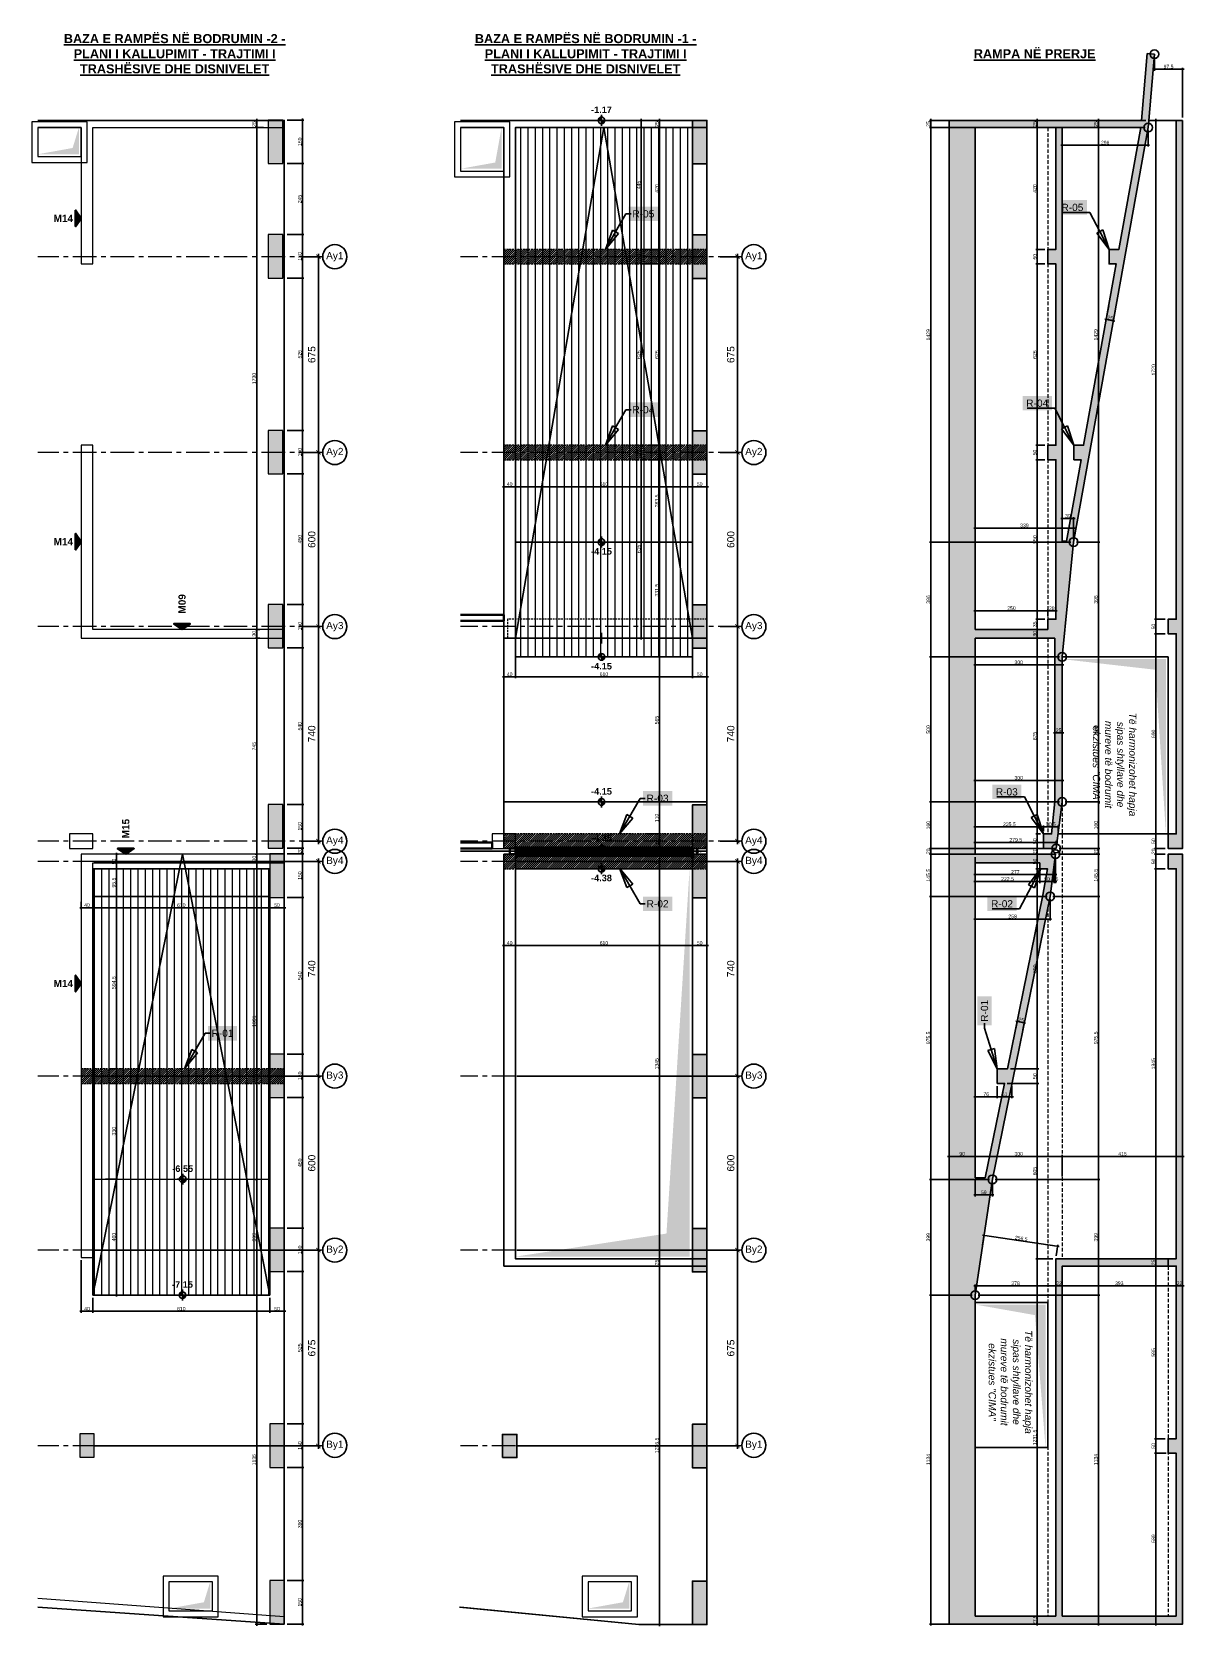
# Model space of a CAD drawing. Header units: centimetres. Extents: x 44585 to 48556, y -61381 to -55885.
import ezdxf
from ezdxf import colors
from ezdxf.entities.mleader import LeaderData, LeaderLine
from ezdxf.enums import TextEntityAlignment as Align
from ezdxf.math import Vec2, Vec3

# ---------------------------------------------------------------- set-up
doc = ezdxf.new("R2010")
doc.units = ezdxf.units.CM
doc.header["$LTSCALE"] = 50
doc.header["$MEASUREMENT"] = 0
for name, pattern in [('AXES', [2, 1.25, -0.25, 0.25, -0.25]), ('CACHE', [0.375, 0.25, -0.125]), ('CONTINU', [0])]:
    doc.linetypes.add(name, pattern=pattern)
doc.layers.get('0').update_dxf_attribs({"color": 8})
for name, color, linetype in [('AXES', 10, 'AXES'), ('BETON COUPE', 3, 'CONTINU'), ('BETON TRAME', 252, 'Continuous'), ('BETON VU', 2, 'Continuous'), ('BORD', 5, 'Continuous'), ('COTE 50ème', 1, 'Continuous'), ('ELEVATION', 150, 'Continuous'), ('NIVEAU', 170, 'Continuous'), ('OMBRE', 253, 'Continuous'), ('TEXTE', 7, 'Continuous')]:
    doc.layers.add(name, color=color, linetype=linetype)
for name, color, linetype, lineweight in [('BETON CACHE', 4, 'CACHE', 5), ('door', 44, 'Continuous', 5), ('JOINT JEKTO', 150, 'AXES', 35), ('MACONNERIE COUPE', 7, 'Continuous', 30)]:
    doc.layers.add(name, color=color, linetype=linetype, lineweight=lineweight)
doc.layers.add('FMULT', color=150, linetype='Continuous', plot=False)
for name, color, linetype, lineweight, true_color in [('HORS GEL', 7, 'CACHE', 15, 0x00661a), ('HORS GEL HACHURE', 7, 'Continuous', 13, 0x00cc33), ('New_2D Drafting - General_Pen_No__4', 252, 'Continuous', 13, 0x696969)]:
    doc.layers.add(name, color=color, linetype=linetype, lineweight=lineweight, true_color=true_color)
doc.layers.add('PILIER PREFA SUP TRAME', color=7, linetype='Continuous', true_color=0xded1ff)
doc.styles.add('BRMNAMES', font='swisseb.ttf', dxfattribs={"height": 20})
doc.styles.add('FN_TEXT_1.50', font='arial.ttf', dxfattribs={"height": 10})
doc.styles.add('RS_TEXT_1.100', font='arial.ttf', dxfattribs={"height": 25})
doc.styles.add('RS_TEXT_1.50', font='arial.ttf', dxfattribs={"height": 12.5})
doc.styles.add('RS_TXT_100', font='arial.ttf', dxfattribs={"height": 25})
doc.styles.add('SMA_TEXT_1.50', font='arial.ttf', dxfattribs={"height": 12.5})
doc.styles.add('style2', font='arialbd.ttf', dxfattribs={"height": 20})
doc.linetypes.add('Zigzag', pattern='A,0.0001,[3,PROEJKTI IDEOR - KEMA INVEST1.Shx,S=0.111993,R=0,X=0,Y=-0.035278],-0.2,[131,ltypeshp.shx,S=0.2,R=0,X=-0.2,Y=0],-0.4,[131,ltypeshp.shx,S=0.2,R=180,X=0.2,Y=0],-0.2', length=0.8001)
doc.dimstyles.new('RS_100CM_LINEAIRE', dxfattribs={"dimscale": 10, "dimtxt": 25, "dimasz": 1.5, "dimexe": 1, "dimexo": 2.5, "dimgap": 1, "dimtad": 1, "dimdec": 1, "dimrnd": 0.5, "dimdsep": 46, "dimtxsty": 'RS_TXT_100', "dimblk1": 'ARCHTICK', "dimblk2": 'ARCHTICK', "dimsah": 1, "dimcen": 2.5, "dimdle": 1, "dimclrt": 4, "dimadec": 0, "dimazin": 2, "dimtfac": 1, "dimtdec": 1, "dimtix": 1, "dimtmove": 2, "dimatfit": 3, "dimfxl": 1, "dimtolj": 1, "dimtzin": 0, "dimarcsym": 0})
doc.dimstyles.new('SMA_1.50', dxfattribs={"dimscale": 5, "dimtxt": 12.5, "dimasz": 1, "dimexe": 1, "dimexo": 2, "dimgap": 0.5, "dimtad": 1, "dimdec": 1, "dimrnd": 0.5, "dimdsep": 46, "dimtxsty": 'SMA_TEXT_1.50', "dimblk": 'ARCHTICK', "dimcen": 2.5, "dimdle": 1, "dimadec": 0, "dimazin": 2, "dimtfac": 1, "dimtdec": 1, "dimtix": 1, "dimtmove": 2, "dimatfit": 3, "dimfxl": 1, "dimtolj": 1, "dimtzin": 0, "dimarcsym": 0})
pattern_1 = [(45, (-201.8307, 0), (-3.5355339, 3.5355339), [])]
pattern_2 = [(45, (1456.7153, 0), (-3.5355339, 3.5355339), [])]

msp = doc.modelspace()

# ---------------------------------------------------------------- texts
at = {"layer": 'NIVEAU', "style": 'style2'}
for s, p in [('-1.17', (46548.29, -56153.39)), ('-4.15', (46548.29, -57675.69)), ('-4.15', (46548.29, -58071.81)), ('-4.15', (46548.29, -58503.33)), ('-4.35', (46548.29, -58663.53)), ('-4.38', (46548.29, -58801.65)), ('-6.55', (45104.94, -59803.95)), ('-7.15', (45104.19, -60203.39))]:
    msp.add_text(s, height=22.5, dxfattribs=at).set_placement(p, align=Align.MIDDLE)
at = {"layer": 'TEXTE', "char_height": 31.25, "attachment_point": 5, "style": 'RS_TEXT_1.50'}
for s, insert, width in [('{\\fArial|b1|i0|c0|p34;\\LBAZA E RAMPËS NË BODRUMIN -2 - PLANI I KALLUPIMIT - TRAJTIMI I TRASHËSIVE DHE DISNIVELET }', (45077.1, -55960.26), 831.4465), ('{\\fArial|b1|i0|c0|p34;\\LBAZA E RAMPËS NË BODRUMIN -1 - PLANI I KALLUPIMIT - TRAJTIMI I TRASHËSIVE DHE DISNIVELET }', (46493.76, -55960.26), 818.9595), ('{\\fArial|b1|i0|c0|p34;\\LRAMPA NË PRERJE }', (48041.32, -55960.26), 818.9595)]:
    msp.add_mtext(s, dxfattribs=dict(at, insert=insert, width=width))
at = {"layer": 'TEXTE', "char_height": 25, "width": 382.7214, "attachment_point": 5, "rotation": 270, "style": 'RS_TEXT_1.50'}
for insert in [(48316.69, -58410.69), (47957.67, -60539.4)]:
    msp.add_mtext('{\\fArial|b0|i1|c0|p34;Të harmonizohet hapja sipas shtyllave dhe mureve të bodrumit ekzistues "CIMA"}', dxfattribs=dict(at, insert=insert))

# ---------------------------------------------------------------- blocks, each defined once
blk = doc.blocks.new('AXES_FN')
at = {"color": 0, "linetype": 'Continuous'}
blk.add_circle((0, 15), 22.2, dxfattribs=at)
at = {"color": 0, "style": 'FN_TEXT_1.50'}
blk.add_attdef('AXES', text='', height=12.5, dxfattribs=at).set_placement((-48.9, 20.6), align=Align.MIDDLE_CENTER)
blk = doc.blocks.new('_ArchTick')
at = {"color": 0, "linetype": 'ByBlock', "const_width": 0.15}
blk.add_lwpolyline([(-0.5, -0.5), (0.5, 0.5)], dxfattribs=at)
blk = doc.blocks.new('*D1417')
at = {"layer": 'AXES', "color": 0, "linetype": 'Continuous', "lineweight": -2, "ltscale": 0.5, "transparency": 16777216}
for p, q in [((45572.5, -58684.9), (45572.5, -57924.9)), ((45512.6, -57934.9), (45582.5, -57934.9)), ((45512.6, -58674.9), (45582.5, -58674.9))]:
    blk.add_line(p, q, dxfattribs=at)
at = {"layer": 'Defpoints', "color": 0, "linetype": 'Continuous', "ltscale": 0.5, "transparency": 16777216}
for p in [(45487.6, -57934.9), (45572.5, -57934.9), (45487.6, -58674.9)]:
    blk.add_point(p, dxfattribs=at)
at = {"layer": 'AXES', "color": 0, "linetype": 'Continuous', "lineweight": -2, "ltscale": 0.5, "transparency": 16777216, "xscale": 15, "yscale": 15, "zscale": 15}
for p, rotation in [((45572.5, -57934.9), 90), ((45572.5, -58674.9), 270)]:
    blk.add_blockref('_ArchTick', p, dxfattribs=dict(at, rotation=rotation))
at = {"layer": 'AXES', "color": 4, "linetype": 'Continuous', "lineweight": 5, "ltscale": 0.5, "transparency": 16777216, "insert": (45549.7, -58304.9), "char_height": 25, "attachment_point": 5, "rotation": 90, "style": 'RS_TXT_100'}
blk.add_mtext('\\A1;740', dxfattribs=at)
blk = doc.blocks.new('*D1418')
at = {"layer": 'AXES', "color": 0, "linetype": 'Continuous', "lineweight": -2, "ltscale": 0.5, "transparency": 16777216}
for p, q in [((45572.5, -57944.9), (45572.5, -57324.9)), ((45512.6, -57334.9), (45582.5, -57334.9)), ((45512.6, -57934.9), (45582.5, -57934.9))]:
    blk.add_line(p, q, dxfattribs=at)
at = {"layer": 'Defpoints', "color": 0, "linetype": 'Continuous', "ltscale": 0.5, "transparency": 16777216}
for p in [(45487.6, -57334.9), (45572.5, -57334.9), (45487.6, -57934.9)]:
    blk.add_point(p, dxfattribs=at)
at = {"layer": 'AXES', "color": 0, "linetype": 'Continuous', "lineweight": -2, "ltscale": 0.5, "transparency": 16777216, "xscale": 15, "yscale": 15, "zscale": 15}
for p, rotation in [((45572.5, -57334.9), 90), ((45572.5, -57934.9), 270)]:
    blk.add_blockref('_ArchTick', p, dxfattribs=dict(at, rotation=rotation))
at = {"layer": 'AXES', "color": 4, "linetype": 'Continuous', "lineweight": 5, "ltscale": 0.5, "transparency": 16777216, "insert": (45549.7, -57634.9), "char_height": 25, "attachment_point": 5, "rotation": 90, "style": 'RS_TXT_100'}
blk.add_mtext('\\A1;600', dxfattribs=at)
blk = doc.blocks.new('*D1419')
at = {"layer": 'AXES', "color": 0, "linetype": 'Continuous', "lineweight": -2, "ltscale": 0.5, "transparency": 16777216}
for p, q in [((45512.6, -56659.9), (45582.5, -56659.9)), ((45572.5, -57344.9), (45572.5, -56649.9)), ((45512.6, -57334.9), (45582.5, -57334.9))]:
    blk.add_line(p, q, dxfattribs=at)
at = {"layer": 'Defpoints', "color": 0, "linetype": 'Continuous', "ltscale": 0.5, "transparency": 16777216}
for p in [(45487.6, -56659.9), (45572.5, -56659.9), (45487.6, -57334.9)]:
    blk.add_point(p, dxfattribs=at)
at = {"layer": 'AXES', "color": 0, "linetype": 'Continuous', "lineweight": -2, "ltscale": 0.5, "transparency": 16777216, "xscale": 15, "yscale": 15, "zscale": 15}
for p, rotation in [((45572.5, -56659.9), 90), ((45572.5, -57334.9), 270)]:
    blk.add_blockref('_ArchTick', p, dxfattribs=dict(at, rotation=rotation))
at = {"layer": 'AXES', "color": 4, "linetype": 'Continuous', "lineweight": 5, "ltscale": 0.5, "transparency": 16777216, "insert": (45549.7, -56997.4), "char_height": 25, "attachment_point": 5, "rotation": 90, "style": 'RS_TXT_100'}
blk.add_mtext('\\A1;675', dxfattribs=at)
blk = doc.blocks.new('*D1420')
at = {"layer": 'AXES', "color": 0, "linetype": 'Continuous', "lineweight": -2, "ltscale": 0.5, "transparency": 16777216}
for p, q in [((44800.1, -60084.9), (45582.5, -60084.9)), ((45572.5, -60769.9), (45572.5, -60074.9)), ((44800.1, -60759.9), (45582.5, -60759.9))]:
    blk.add_line(p, q, dxfattribs=at)
at = {"layer": 'Defpoints', "color": 0, "linetype": 'Continuous', "ltscale": 0.5, "transparency": 16777216}
for p in [(44775.1, -60084.9), (45572.5, -60084.9), (44775.1, -60759.9)]:
    blk.add_point(p, dxfattribs=at)
at = {"layer": 'AXES', "color": 0, "linetype": 'Continuous', "lineweight": -2, "ltscale": 0.5, "transparency": 16777216, "xscale": 15, "yscale": 15, "zscale": 15}
for p, rotation in [((45572.5, -60084.9), 90), ((45572.5, -60759.9), 270)]:
    blk.add_blockref('_ArchTick', p, dxfattribs=dict(at, rotation=rotation))
at = {"layer": 'AXES', "color": 4, "linetype": 'Continuous', "lineweight": 5, "ltscale": 0.5, "transparency": 16777216, "insert": (45549.7, -60422.4), "char_height": 25, "attachment_point": 5, "rotation": 90, "style": 'RS_TXT_100'}
blk.add_mtext('\\A1;675', dxfattribs=at)
blk = doc.blocks.new('*D1421')
at = {"layer": 'AXES', "color": 0, "linetype": 'Continuous', "lineweight": -2, "ltscale": 0.5, "transparency": 16777216}
for p, q in [((44800.1, -59484.9), (45582.5, -59484.9)), ((45572.5, -60094.9), (45572.5, -59474.9)), ((44800.1, -60084.9), (45582.5, -60084.9))]:
    blk.add_line(p, q, dxfattribs=at)
at = {"layer": 'Defpoints', "color": 0, "linetype": 'Continuous', "ltscale": 0.5, "transparency": 16777216}
for p in [(44775.1, -59484.9), (45572.5, -59484.9), (44775.1, -60084.9)]:
    blk.add_point(p, dxfattribs=at)
at = {"layer": 'AXES', "color": 0, "linetype": 'Continuous', "lineweight": -2, "ltscale": 0.5, "transparency": 16777216, "xscale": 15, "yscale": 15, "zscale": 15}
for p, rotation in [((45572.5, -59484.9), 90), ((45572.5, -60084.9), 270)]:
    blk.add_blockref('_ArchTick', p, dxfattribs=dict(at, rotation=rotation))
at = {"layer": 'AXES', "color": 4, "linetype": 'Continuous', "lineweight": 5, "ltscale": 0.5, "transparency": 16777216, "insert": (45549.7, -59784.9), "char_height": 25, "attachment_point": 5, "rotation": 90, "style": 'RS_TXT_100'}
blk.add_mtext('\\A1;600', dxfattribs=at)
blk = doc.blocks.new('*D1422')
at = {"layer": 'AXES', "color": 0, "linetype": 'Continuous', "lineweight": -2, "ltscale": 0.5, "transparency": 16777216}
for p, q in [((44800.1, -58744.9), (45582.5, -58744.9)), ((45572.5, -59494.9), (45572.5, -58734.9)), ((44800.1, -59484.9), (45582.5, -59484.9))]:
    blk.add_line(p, q, dxfattribs=at)
at = {"layer": 'Defpoints', "color": 0, "linetype": 'Continuous', "ltscale": 0.5, "transparency": 16777216}
for p in [(44775.1, -58744.9), (45572.5, -58744.9), (44775.1, -59484.9)]:
    blk.add_point(p, dxfattribs=at)
at = {"layer": 'AXES', "color": 0, "linetype": 'Continuous', "lineweight": -2, "ltscale": 0.5, "transparency": 16777216, "xscale": 15, "yscale": 15, "zscale": 15}
for p, rotation in [((45572.5, -58744.9), 90), ((45572.5, -59484.9), 270)]:
    blk.add_blockref('_ArchTick', p, dxfattribs=dict(at, rotation=rotation))
at = {"layer": 'AXES', "color": 4, "linetype": 'Continuous', "lineweight": 5, "ltscale": 0.5, "transparency": 16777216, "insert": (45549.7, -59114.9), "char_height": 25, "attachment_point": 5, "rotation": 90, "style": 'RS_TXT_100'}
blk.add_mtext('\\A1;740', dxfattribs=at)
blk = doc.blocks.new('ELEVATION _2')
blk.add_hatch(color=0).paths.add_polyline_path([(1.22, -0.85), (0, 0), (-1.22, -0.85)])
at = {"color": 0, "lineweight": 30}
blk.add_lwpolyline([(0, 0), (1.22, -0.85), (-1.22, -0.85), (0, 0)], dxfattribs=at)
at = {"color": 0, "style": 'BRMNAMES'}
blk.add_attdef('ELEVATION_TEXTE', text='', height=1.08, rotation=90, dxfattribs=at).set_placement((0, -1.25), align=Align.MIDDLE_RIGHT)
blk = doc.blocks.new('*D1423')
at = {"layer": 'AXES', "color": 0, "linetype": 'Continuous', "lineweight": -2, "ltscale": 0.5, "transparency": 16777216}
for p, q in [((47016.7, -58684.9), (47016.7, -57924.9)), ((46956.8, -57934.9), (47026.7, -57934.9)), ((46956.8, -58674.9), (47026.7, -58674.9))]:
    blk.add_line(p, q, dxfattribs=at)
at = {"layer": 'Defpoints', "color": 0, "linetype": 'Continuous', "ltscale": 0.5, "transparency": 16777216}
for p in [(46931.8, -57934.9), (47016.7, -57934.9), (46931.8, -58674.9)]:
    blk.add_point(p, dxfattribs=at)
at = {"layer": 'AXES', "color": 0, "linetype": 'Continuous', "lineweight": -2, "ltscale": 0.5, "transparency": 16777216, "xscale": 15, "yscale": 15, "zscale": 15}
for p, rotation in [((47016.7, -57934.9), 90), ((47016.7, -58674.9), 270)]:
    blk.add_blockref('_ArchTick', p, dxfattribs=dict(at, rotation=rotation))
at = {"layer": 'AXES', "color": 4, "linetype": 'Continuous', "lineweight": 5, "ltscale": 0.5, "transparency": 16777216, "insert": (46994, -58304.9), "char_height": 25, "attachment_point": 5, "rotation": 90, "style": 'RS_TXT_100'}
blk.add_mtext('\\A1;740', dxfattribs=at)
blk = doc.blocks.new('*D1424')
at = {"layer": 'AXES', "color": 0, "linetype": 'Continuous', "lineweight": -2, "ltscale": 0.5, "transparency": 16777216}
for p, q in [((47016.7, -57944.9), (47016.7, -57324.9)), ((46956.8, -57334.9), (47026.7, -57334.9)), ((46956.8, -57934.9), (47026.7, -57934.9))]:
    blk.add_line(p, q, dxfattribs=at)
at = {"layer": 'Defpoints', "color": 0, "linetype": 'Continuous', "ltscale": 0.5, "transparency": 16777216}
for p in [(46931.8, -57334.9), (47016.7, -57334.9), (46931.8, -57934.9)]:
    blk.add_point(p, dxfattribs=at)
at = {"layer": 'AXES', "color": 0, "linetype": 'Continuous', "lineweight": -2, "ltscale": 0.5, "transparency": 16777216, "xscale": 15, "yscale": 15, "zscale": 15}
for p, rotation in [((47016.7, -57334.9), 90), ((47016.7, -57934.9), 270)]:
    blk.add_blockref('_ArchTick', p, dxfattribs=dict(at, rotation=rotation))
at = {"layer": 'AXES', "color": 4, "linetype": 'Continuous', "lineweight": 5, "ltscale": 0.5, "transparency": 16777216, "insert": (46994, -57634.9), "char_height": 25, "attachment_point": 5, "rotation": 90, "style": 'RS_TXT_100'}
blk.add_mtext('\\A1;600', dxfattribs=at)
blk = doc.blocks.new('*D1425')
at = {"layer": 'AXES', "color": 0, "linetype": 'Continuous', "lineweight": -2, "ltscale": 0.5, "transparency": 16777216}
for p, q in [((46956.8, -56659.9), (47026.7, -56659.9)), ((47016.7, -57344.9), (47016.7, -56649.9)), ((46956.8, -57334.9), (47026.7, -57334.9))]:
    blk.add_line(p, q, dxfattribs=at)
at = {"layer": 'Defpoints', "color": 0, "linetype": 'Continuous', "ltscale": 0.5, "transparency": 16777216}
for p in [(46931.8, -56659.9), (47016.7, -56659.9), (46931.8, -57334.9)]:
    blk.add_point(p, dxfattribs=at)
at = {"layer": 'AXES', "color": 0, "linetype": 'Continuous', "lineweight": -2, "ltscale": 0.5, "transparency": 16777216, "xscale": 15, "yscale": 15, "zscale": 15}
for p, rotation in [((47016.7, -56659.9), 90), ((47016.7, -57334.9), 270)]:
    blk.add_blockref('_ArchTick', p, dxfattribs=dict(at, rotation=rotation))
at = {"layer": 'AXES', "color": 4, "linetype": 'Continuous', "lineweight": 5, "ltscale": 0.5, "transparency": 16777216, "insert": (46994, -56997.4), "char_height": 25, "attachment_point": 5, "rotation": 90, "style": 'RS_TXT_100'}
blk.add_mtext('\\A1;675', dxfattribs=at)
blk = doc.blocks.new('*D1426')
at = {"layer": 'AXES', "color": 0, "linetype": 'Continuous', "lineweight": -2, "ltscale": 0.5, "transparency": 16777216}
for p, q in [((46256.8, -60084.9), (47026.7, -60084.9)), ((47016.7, -60769.9), (47016.7, -60074.9)), ((46256.8, -60759.9), (47026.7, -60759.9))]:
    blk.add_line(p, q, dxfattribs=at)
at = {"layer": 'Defpoints', "color": 0, "linetype": 'Continuous', "ltscale": 0.5, "transparency": 16777216}
for p in [(46231.8, -60084.9), (47016.7, -60084.9), (46231.8, -60759.9)]:
    blk.add_point(p, dxfattribs=at)
at = {"layer": 'AXES', "color": 0, "linetype": 'Continuous', "lineweight": -2, "ltscale": 0.5, "transparency": 16777216, "xscale": 15, "yscale": 15, "zscale": 15}
for p, rotation in [((47016.7, -60084.9), 90), ((47016.7, -60759.9), 270)]:
    blk.add_blockref('_ArchTick', p, dxfattribs=dict(at, rotation=rotation))
at = {"layer": 'AXES', "color": 4, "linetype": 'Continuous', "lineweight": 5, "ltscale": 0.5, "transparency": 16777216, "insert": (46994, -60422.4), "char_height": 25, "attachment_point": 5, "rotation": 90, "style": 'RS_TXT_100'}
blk.add_mtext('\\A1;675', dxfattribs=at)
blk = doc.blocks.new('*D1427')
at = {"layer": 'AXES', "color": 0, "linetype": 'Continuous', "lineweight": -2, "ltscale": 0.5, "transparency": 16777216}
for p, q in [((46256.8, -59484.9), (47026.7, -59484.9)), ((47016.7, -60094.9), (47016.7, -59474.9)), ((46256.8, -60084.9), (47026.7, -60084.9))]:
    blk.add_line(p, q, dxfattribs=at)
at = {"layer": 'Defpoints', "color": 0, "linetype": 'Continuous', "ltscale": 0.5, "transparency": 16777216}
for p in [(46231.8, -59484.9), (47016.7, -59484.9), (46231.8, -60084.9)]:
    blk.add_point(p, dxfattribs=at)
at = {"layer": 'AXES', "color": 0, "linetype": 'Continuous', "lineweight": -2, "ltscale": 0.5, "transparency": 16777216, "xscale": 15, "yscale": 15, "zscale": 15}
for p, rotation in [((47016.7, -59484.9), 90), ((47016.7, -60084.9), 270)]:
    blk.add_blockref('_ArchTick', p, dxfattribs=dict(at, rotation=rotation))
at = {"layer": 'AXES', "color": 4, "linetype": 'Continuous', "lineweight": 5, "ltscale": 0.5, "transparency": 16777216, "insert": (46994, -59784.9), "char_height": 25, "attachment_point": 5, "rotation": 90, "style": 'RS_TXT_100'}
blk.add_mtext('\\A1;600', dxfattribs=at)
blk = doc.blocks.new('*D1428')
at = {"layer": 'AXES', "color": 0, "linetype": 'Continuous', "lineweight": -2, "ltscale": 0.5, "transparency": 16777216}
for p, q in [((46256.8, -58744.9), (47026.7, -58744.9)), ((47016.7, -59494.9), (47016.7, -58734.9)), ((46256.8, -59484.9), (47026.7, -59484.9))]:
    blk.add_line(p, q, dxfattribs=at)
at = {"layer": 'Defpoints', "color": 0, "linetype": 'Continuous', "ltscale": 0.5, "transparency": 16777216}
for p in [(46231.8, -58744.9), (47016.7, -58744.9), (46231.8, -59484.9)]:
    blk.add_point(p, dxfattribs=at)
at = {"layer": 'AXES', "color": 0, "linetype": 'Continuous', "lineweight": -2, "ltscale": 0.5, "transparency": 16777216, "xscale": 15, "yscale": 15, "zscale": 15}
for p, rotation in [((47016.7, -58744.9), 90), ((47016.7, -59484.9), 270)]:
    blk.add_blockref('_ArchTick', p, dxfattribs=dict(at, rotation=rotation))
at = {"layer": 'AXES', "color": 4, "linetype": 'Continuous', "lineweight": 5, "ltscale": 0.5, "transparency": 16777216, "insert": (46994, -59114.9), "char_height": 25, "attachment_point": 5, "rotation": 90, "style": 'RS_TXT_100'}
blk.add_mtext('\\A1;740', dxfattribs=at)
blk = doc.blocks.new('_Closed')
at = {"color": 0, "linetype": 'ByBlock', "lineweight": -2}
for p, q in [((-1, 0.167), (0, 0)), ((-1, 0.167), (-1, -0.167)), ((0, 0), (-1, -0.167)), ((0, 0), (-1, 0))]:
    blk.add_line(p, q, dxfattribs=at)
blk = doc.blocks.new('NIVEAU')
for p, q in [((7.65, 0), (-7.65, 0)), ((0, 7.65), (0, -7.65))]:
    blk.add_line(p, q)
at = {"const_width": 7.65}
for points in [[(0, 3.825, 0.41421356), (-3.825, 0)], [(0, -3.825, 0.41421356), (3.825, 0)]]:
    blk.add_lwpolyline(points, format="xyb", dxfattribs=at)
blk.add_circle((0, 0), 7.65)
blk = doc.blocks.new('*D1430')
at = {"layer": 'COTE 50ème', "color": 0, "lineweight": -2, "ltscale": 0.5, "transparency": 16777216}
for p, q in [((45383.7, -56189.8), (45354.9, -56189.8)), ((45383.7, -56214.8), (45354.9, -56214.8)), ((45359.9, -56184.8), (45359.9, -56219.8))]:
    blk.add_line(p, q, dxfattribs=at)
at = {"layer": 'Defpoints', "color": 0, "ltscale": 0.5, "transparency": 16777216}
for p in [(45359.9, -56214.8), (45393.7, -56189.8), (45393.7, -56214.8)]:
    blk.add_point(p, dxfattribs=at)
at = {"layer": 'COTE 50ème', "color": 0, "lineweight": -2, "ltscale": 0.5, "transparency": 16777216, "xscale": 5, "yscale": 5, "zscale": 5}
for p, rotation in [((45359.9, -56189.8), 90), ((45359.9, -56214.8), 270)]:
    blk.add_blockref('_ArchTick', p, dxfattribs=dict(at, rotation=rotation))
at = {"layer": 'COTE 50ème', "color": 0, "ltscale": 0.5, "transparency": 16777216, "insert": (45351, -56202.3), "char_height": 12.5, "attachment_point": 5, "rotation": 90, "style": 'SMA_TEXT_1.50'}
blk.add_mtext('\\A1;25', dxfattribs=at)
blk = doc.blocks.new('*D1431')
at = {"layer": 'COTE 50ème', "color": 0, "lineweight": -2, "ltscale": 0.5, "transparency": 16777216}
for p, q in [((45383.7, -56214.8), (45354.9, -56214.8)), ((45359.9, -56209.8), (45359.9, -57949.9)), ((45370.6, -57944.9), (45354.9, -57944.9))]:
    blk.add_line(p, q, dxfattribs=at)
at = {"layer": 'Defpoints', "color": 0, "ltscale": 0.5, "transparency": 16777216}
for p in [(45393.7, -56214.8), (45359.9, -57944.9), (45380.6, -57944.9)]:
    blk.add_point(p, dxfattribs=at)
at = {"layer": 'COTE 50ème', "color": 0, "lineweight": -2, "ltscale": 0.5, "transparency": 16777216, "xscale": 5, "yscale": 5, "zscale": 5}
for p, rotation in [((45359.9, -56214.8), 90), ((45359.9, -57944.9), 270)]:
    blk.add_blockref('_ArchTick', p, dxfattribs=dict(at, rotation=rotation))
at = {"layer": 'COTE 50ème', "color": 0, "ltscale": 0.5, "transparency": 16777216, "insert": (45351, -57079.9), "char_height": 12.5, "attachment_point": 5, "rotation": 90, "style": 'SMA_TEXT_1.50'}
blk.add_mtext('\\A1;1730', dxfattribs=at)
blk = doc.blocks.new('*D1432')
at = {"layer": 'COTE 50ème', "color": 0, "lineweight": -2, "ltscale": 0.5, "transparency": 16777216}
for p, q in [((45370.6, -57944.9), (45354.9, -57944.9)), ((45370.6, -57974.9), (45354.9, -57974.9)), ((45359.9, -57939.9), (45359.9, -57979.9))]:
    blk.add_line(p, q, dxfattribs=at)
at = {"layer": 'Defpoints', "color": 0, "ltscale": 0.5, "transparency": 16777216}
for p in [(45359.9, -57974.9), (45380.6, -57944.9), (45380.6, -57974.9)]:
    blk.add_point(p, dxfattribs=at)
at = {"layer": 'COTE 50ème', "color": 0, "lineweight": -2, "ltscale": 0.5, "transparency": 16777216, "xscale": 5, "yscale": 5, "zscale": 5}
for p, rotation in [((45359.9, -57944.9), 90), ((45359.9, -57974.9), 270)]:
    blk.add_blockref('_ArchTick', p, dxfattribs=dict(at, rotation=rotation))
at = {"layer": 'COTE 50ème', "color": 0, "ltscale": 0.5, "transparency": 16777216, "insert": (45351, -57959.9), "char_height": 12.5, "attachment_point": 5, "rotation": 90, "style": 'SMA_TEXT_1.50'}
blk.add_mtext('\\A1;30', dxfattribs=at)
blk = doc.blocks.new('*D1433')
at = {"layer": 'COTE 50ème', "color": 0, "lineweight": -2, "ltscale": 0.5, "transparency": 16777216}
for p, q in [((45370.6, -57974.9), (45354.9, -57974.9)), ((45359.9, -57969.9), (45359.9, -58724.9)), ((45361.3, -58719.9), (45354.9, -58719.9))]:
    blk.add_line(p, q, dxfattribs=at)
at = {"layer": 'Defpoints', "color": 0, "ltscale": 0.5, "transparency": 16777216}
for p in [(45380.6, -57974.9), (45359.9, -58719.9), (45371.3, -58719.9)]:
    blk.add_point(p, dxfattribs=at)
at = {"layer": 'COTE 50ème', "color": 0, "lineweight": -2, "ltscale": 0.5, "transparency": 16777216, "xscale": 5, "yscale": 5, "zscale": 5}
for p, rotation in [((45359.9, -57974.9), 90), ((45359.9, -58719.9), 270)]:
    blk.add_blockref('_ArchTick', p, dxfattribs=dict(at, rotation=rotation))
at = {"layer": 'COTE 50ème', "color": 0, "ltscale": 0.5, "transparency": 16777216, "insert": (45351, -58347.4), "char_height": 12.5, "attachment_point": 5, "rotation": 90, "style": 'SMA_TEXT_1.50'}
blk.add_mtext('\\A1;745', dxfattribs=at)
blk = doc.blocks.new('*D1434')
at = {"layer": 'COTE 50ème', "color": 0, "lineweight": -2, "ltscale": 0.5, "transparency": 16777216}
for p, q in [((45361.3, -58719.9), (45354.9, -58719.9)), ((45361.3, -58749.9), (45354.9, -58749.9)), ((45359.9, -58714.9), (45359.9, -58754.9))]:
    blk.add_line(p, q, dxfattribs=at)
at = {"layer": 'Defpoints', "color": 0, "ltscale": 0.5, "transparency": 16777216}
for p in [(45359.9, -58749.9), (45371.3, -58719.9), (45371.3, -58749.9)]:
    blk.add_point(p, dxfattribs=at)
at = {"layer": 'COTE 50ème', "color": 0, "lineweight": -2, "ltscale": 0.5, "transparency": 16777216, "xscale": 5, "yscale": 5, "zscale": 5}
for p, rotation in [((45359.9, -58719.9), 90), ((45359.9, -58749.9), 270)]:
    blk.add_blockref('_ArchTick', p, dxfattribs=dict(at, rotation=rotation))
at = {"layer": 'COTE 50ème', "color": 0, "ltscale": 0.5, "transparency": 16777216, "insert": (45351, -58734.9), "char_height": 12.5, "attachment_point": 5, "rotation": 90, "style": 'SMA_TEXT_1.50'}
blk.add_mtext('\\A1;30', dxfattribs=at)
blk = doc.blocks.new('*D1435')
at = {"layer": 'COTE 50ème', "color": 0, "lineweight": -2, "ltscale": 0.5, "transparency": 16777216}
for p, q in [((45361.3, -58749.9), (45354.9, -58749.9)), ((45359.9, -58744.9), (45359.9, -59845.9)), ((45359.3, -59840.9), (45354.9, -59840.9))]:
    blk.add_line(p, q, dxfattribs=at)
at = {"layer": 'Defpoints', "color": 0, "ltscale": 0.5, "transparency": 16777216}
for p in [(45371.3, -58749.9), (45359.9, -59840.9), (45369.3, -59840.9)]:
    blk.add_point(p, dxfattribs=at)
at = {"layer": 'COTE 50ème', "color": 0, "lineweight": -2, "ltscale": 0.5, "transparency": 16777216, "xscale": 5, "yscale": 5, "zscale": 5}
for p, rotation in [((45359.9, -58749.9), 90), ((45359.9, -59840.9), 270)]:
    blk.add_blockref('_ArchTick', p, dxfattribs=dict(at, rotation=rotation))
at = {"layer": 'COTE 50ème', "color": 0, "ltscale": 0.5, "transparency": 16777216, "insert": (45351, -59295.4), "char_height": 12.5, "attachment_point": 5, "rotation": 90, "style": 'SMA_TEXT_1.50'}
blk.add_mtext('\\A1;1091', dxfattribs=at)
blk = doc.blocks.new('*D1436')
at = {"layer": 'COTE 50ème', "color": 0, "lineweight": -2, "ltscale": 0.5, "transparency": 16777216}
for p, q in [((45359.3, -59840.9), (45354.9, -59840.9)), ((45359.9, -59835.9), (45359.9, -60244.8)), ((45359.3, -60239.8), (45354.9, -60239.8))]:
    blk.add_line(p, q, dxfattribs=at)
at = {"layer": 'Defpoints', "color": 0, "ltscale": 0.5, "transparency": 16777216}
for p in [(45369.3, -59840.9), (45359.9, -60239.8), (45369.3, -60239.8)]:
    blk.add_point(p, dxfattribs=at)
at = {"layer": 'COTE 50ème', "color": 0, "lineweight": -2, "ltscale": 0.5, "transparency": 16777216, "xscale": 5, "yscale": 5, "zscale": 5}
for p, rotation in [((45359.9, -59840.9), 90), ((45359.9, -60239.8), 270)]:
    blk.add_blockref('_ArchTick', p, dxfattribs=dict(at, rotation=rotation))
at = {"layer": 'COTE 50ème', "color": 0, "ltscale": 0.5, "transparency": 16777216, "insert": (45351, -60040.3), "char_height": 12.5, "attachment_point": 5, "rotation": 90, "style": 'SMA_TEXT_1.50'}
blk.add_mtext('\\A1;399', dxfattribs=at)
blk = doc.blocks.new('*D1437')
at = {"layer": 'COTE 50ème', "color": 0, "lineweight": -2, "ltscale": 0.5, "transparency": 16777216}
for p, q in [((45359.9, -60234.8), (45359.9, -61379.9)), ((45359.3, -60239.8), (45354.9, -60239.8)), ((45395, -61374.9), (45354.9, -61374.9))]:
    blk.add_line(p, q, dxfattribs=at)
at = {"layer": 'Defpoints', "color": 0, "ltscale": 0.5, "transparency": 16777216}
for p in [(45369.3, -60239.8), (45359.9, -61374.9), (45405, -61374.9)]:
    blk.add_point(p, dxfattribs=at)
at = {"layer": 'COTE 50ème', "color": 0, "lineweight": -2, "ltscale": 0.5, "transparency": 16777216, "xscale": 5, "yscale": 5, "zscale": 5}
for p, rotation in [((45359.9, -60239.8), 90), ((45359.9, -61374.9), 270)]:
    blk.add_blockref('_ArchTick', p, dxfattribs=dict(at, rotation=rotation))
at = {"layer": 'COTE 50ème', "color": 0, "ltscale": 0.5, "transparency": 16777216, "insert": (45351, -60807.3), "char_height": 12.5, "attachment_point": 5, "rotation": 90, "style": 'SMA_TEXT_1.50'}
blk.add_mtext('\\A1;1135', dxfattribs=at)
blk = doc.blocks.new('*D1438')
at = {"layer": 'COTE 50ème', "color": 0, "lineweight": -2, "ltscale": 0.5, "transparency": 16777216}
for p, q in [((45465, -61223.9), (45522.2, -61223.9)), ((45517.2, -61378.9), (45517.2, -61218.9)), ((45465, -61373.9), (45522.2, -61373.9))]:
    blk.add_line(p, q, dxfattribs=at)
at = {"layer": 'Defpoints', "color": 0, "ltscale": 0.5, "transparency": 16777216}
for p in [(45455, -61223.9), (45517.2, -61223.9), (45455, -61373.9)]:
    blk.add_point(p, dxfattribs=at)
at = {"layer": 'COTE 50ème', "color": 0, "lineweight": -2, "ltscale": 0.5, "transparency": 16777216, "xscale": 5, "yscale": 5, "zscale": 5}
for p, rotation in [((45517.2, -61223.9), 90), ((45517.2, -61373.9), 270)]:
    blk.add_blockref('_ArchTick', p, dxfattribs=dict(at, rotation=rotation))
at = {"layer": 'COTE 50ème', "color": 0, "ltscale": 0.5, "transparency": 16777216, "insert": (45508.3, -61298.9), "char_height": 12.5, "attachment_point": 5, "rotation": 90, "style": 'SMA_TEXT_1.50'}
blk.add_mtext('\\A1;150', dxfattribs=at)
blk = doc.blocks.new('*D1439')
at = {"layer": 'COTE 50ème', "color": 0, "lineweight": -2, "ltscale": 0.5, "transparency": 16777216}
for p, q in [((45465, -60833.7), (45522.2, -60833.7)), ((45517.2, -61228.9), (45517.2, -60828.7)), ((45465, -61223.9), (45522.2, -61223.9))]:
    blk.add_line(p, q, dxfattribs=at)
at = {"layer": 'Defpoints', "color": 0, "ltscale": 0.5, "transparency": 16777216}
for p in [(45455, -60833.7), (45517.2, -60833.7), (45455, -61223.9)]:
    blk.add_point(p, dxfattribs=at)
at = {"layer": 'COTE 50ème', "color": 0, "lineweight": -2, "ltscale": 0.5, "transparency": 16777216, "xscale": 5, "yscale": 5, "zscale": 5}
for p, rotation in [((45517.2, -60833.7), 90), ((45517.2, -61223.9), 270)]:
    blk.add_blockref('_ArchTick', p, dxfattribs=dict(at, rotation=rotation))
at = {"layer": 'COTE 50ème', "color": 0, "ltscale": 0.5, "transparency": 16777216, "insert": (45508.3, -61028.8), "char_height": 12.5, "attachment_point": 5, "rotation": 90, "style": 'SMA_TEXT_1.50'}
blk.add_mtext('\\A1;390', dxfattribs=at)
blk = doc.blocks.new('*D1440')
at = {"layer": 'COTE 50ème', "color": 0, "lineweight": -2, "ltscale": 0.5, "transparency": 16777216}
for p, q in [((45517.2, -60838.7), (45517.2, -60678.7)), ((45465, -60683.7), (45522.2, -60683.7)), ((45465, -60833.7), (45522.2, -60833.7))]:
    blk.add_line(p, q, dxfattribs=at)
at = {"layer": 'Defpoints', "color": 0, "ltscale": 0.5, "transparency": 16777216}
for p in [(45455, -60683.7), (45517.2, -60683.7), (45455, -60833.7)]:
    blk.add_point(p, dxfattribs=at)
at = {"layer": 'COTE 50ème', "color": 0, "lineweight": -2, "ltscale": 0.5, "transparency": 16777216, "xscale": 5, "yscale": 5, "zscale": 5}
for p, rotation in [((45517.2, -60683.7), 90), ((45517.2, -60833.7), 270)]:
    blk.add_blockref('_ArchTick', p, dxfattribs=dict(at, rotation=rotation))
at = {"layer": 'COTE 50ème', "color": 0, "ltscale": 0.5, "transparency": 16777216, "insert": (45508.3, -60758.7), "char_height": 12.5, "attachment_point": 5, "rotation": 90, "style": 'SMA_TEXT_1.50'}
blk.add_mtext('\\A1;150', dxfattribs=at)
blk = doc.blocks.new('*D1441')
at = {"layer": 'COTE 50ème', "color": 0, "lineweight": -2, "ltscale": 0.5, "transparency": 16777216}
for p, q in [((45465, -60158.7), (45522.2, -60158.7)), ((45517.2, -60688.7), (45517.2, -60153.7)), ((45465, -60683.7), (45522.2, -60683.7))]:
    blk.add_line(p, q, dxfattribs=at)
at = {"layer": 'Defpoints', "color": 0, "ltscale": 0.5, "transparency": 16777216}
for p in [(45455, -60158.7), (45517.2, -60158.7), (45455, -60683.7)]:
    blk.add_point(p, dxfattribs=at)
at = {"layer": 'COTE 50ème', "color": 0, "lineweight": -2, "ltscale": 0.5, "transparency": 16777216, "xscale": 5, "yscale": 5, "zscale": 5}
for p, rotation in [((45517.2, -60158.7), 90), ((45517.2, -60683.7), 270)]:
    blk.add_blockref('_ArchTick', p, dxfattribs=dict(at, rotation=rotation))
at = {"layer": 'COTE 50ème', "color": 0, "ltscale": 0.5, "transparency": 16777216, "insert": (45508.3, -60421.2), "char_height": 12.5, "attachment_point": 5, "rotation": 90, "style": 'SMA_TEXT_1.50'}
blk.add_mtext('\\A1;525', dxfattribs=at)
blk = doc.blocks.new('*D1442')
at = {"layer": 'COTE 50ème', "color": 0, "lineweight": -2, "ltscale": 0.5, "transparency": 16777216}
for p, q in [((45465, -60008.7), (45522.2, -60008.7)), ((45517.2, -60163.7), (45517.2, -60003.7)), ((45465, -60158.7), (45522.2, -60158.7))]:
    blk.add_line(p, q, dxfattribs=at)
at = {"layer": 'Defpoints', "color": 0, "ltscale": 0.5, "transparency": 16777216}
for p in [(45455, -60008.7), (45517.2, -60008.7), (45455, -60158.7)]:
    blk.add_point(p, dxfattribs=at)
at = {"layer": 'COTE 50ème', "color": 0, "lineweight": -2, "ltscale": 0.5, "transparency": 16777216, "xscale": 5, "yscale": 5, "zscale": 5}
for p, rotation in [((45517.2, -60008.7), 90), ((45517.2, -60158.7), 270)]:
    blk.add_blockref('_ArchTick', p, dxfattribs=dict(at, rotation=rotation))
at = {"layer": 'COTE 50ème', "color": 0, "ltscale": 0.5, "transparency": 16777216, "insert": (45508.3, -60083.7), "char_height": 12.5, "attachment_point": 5, "rotation": 90, "style": 'SMA_TEXT_1.50'}
blk.add_mtext('\\A1;150', dxfattribs=at)
blk = doc.blocks.new('*D1443')
at = {"layer": 'COTE 50ème', "color": 0, "lineweight": -2, "ltscale": 0.5, "transparency": 16777216}
for p, q in [((45465, -59558.7), (45522.2, -59558.7)), ((45517.2, -60013.7), (45517.2, -59553.7)), ((45465, -60008.7), (45522.2, -60008.7))]:
    blk.add_line(p, q, dxfattribs=at)
at = {"layer": 'Defpoints', "color": 0, "ltscale": 0.5, "transparency": 16777216}
for p in [(45455, -59558.7), (45517.2, -59558.7), (45455, -60008.7)]:
    blk.add_point(p, dxfattribs=at)
at = {"layer": 'COTE 50ème', "color": 0, "lineweight": -2, "ltscale": 0.5, "transparency": 16777216, "xscale": 5, "yscale": 5, "zscale": 5}
for p, rotation in [((45517.2, -59558.7), 90), ((45517.2, -60008.7), 270)]:
    blk.add_blockref('_ArchTick', p, dxfattribs=dict(at, rotation=rotation))
at = {"layer": 'COTE 50ème', "color": 0, "ltscale": 0.5, "transparency": 16777216, "insert": (45508.3, -59783.7), "char_height": 12.5, "attachment_point": 5, "rotation": 90, "style": 'SMA_TEXT_1.50'}
blk.add_mtext('\\A1;450', dxfattribs=at)
blk = doc.blocks.new('*D1444')
at = {"layer": 'COTE 50ème', "color": 0, "lineweight": -2, "ltscale": 0.5, "transparency": 16777216}
for p, q in [((45465, -59408.7), (45522.2, -59408.7)), ((45517.2, -59563.7), (45517.2, -59403.7)), ((45465, -59558.7), (45522.2, -59558.7))]:
    blk.add_line(p, q, dxfattribs=at)
at = {"layer": 'Defpoints', "color": 0, "ltscale": 0.5, "transparency": 16777216}
for p in [(45455, -59408.7), (45517.2, -59408.7), (45455, -59558.7)]:
    blk.add_point(p, dxfattribs=at)
at = {"layer": 'COTE 50ème', "color": 0, "lineweight": -2, "ltscale": 0.5, "transparency": 16777216, "xscale": 5, "yscale": 5, "zscale": 5}
for p, rotation in [((45517.2, -59408.7), 90), ((45517.2, -59558.7), 270)]:
    blk.add_blockref('_ArchTick', p, dxfattribs=dict(at, rotation=rotation))
at = {"layer": 'COTE 50ème', "color": 0, "ltscale": 0.5, "transparency": 16777216, "insert": (45508.3, -59483.7), "char_height": 12.5, "attachment_point": 5, "rotation": 90, "style": 'SMA_TEXT_1.50'}
blk.add_mtext('\\A1;150', dxfattribs=at)
blk = doc.blocks.new('*D1445')
at = {"layer": 'COTE 50ème', "color": 0, "lineweight": -2, "ltscale": 0.5, "transparency": 16777216}
for p, q in [((45517.2, -59413.7), (45517.2, -58863.7)), ((45465, -58868.7), (45522.2, -58868.7)), ((45465, -59408.7), (45522.2, -59408.7))]:
    blk.add_line(p, q, dxfattribs=at)
at = {"layer": 'Defpoints', "color": 0, "ltscale": 0.5, "transparency": 16777216}
for p in [(45455, -58868.7), (45517.2, -58868.7), (45455, -59408.7)]:
    blk.add_point(p, dxfattribs=at)
at = {"layer": 'COTE 50ème', "color": 0, "lineweight": -2, "ltscale": 0.5, "transparency": 16777216, "xscale": 5, "yscale": 5, "zscale": 5}
for p, rotation in [((45517.2, -58868.7), 90), ((45517.2, -59408.7), 270)]:
    blk.add_blockref('_ArchTick', p, dxfattribs=dict(at, rotation=rotation))
at = {"layer": 'COTE 50ème', "color": 0, "ltscale": 0.5, "transparency": 16777216, "insert": (45508.3, -59138.7), "char_height": 12.5, "attachment_point": 5, "rotation": 90, "style": 'SMA_TEXT_1.50'}
blk.add_mtext('\\A1;540', dxfattribs=at)
blk = doc.blocks.new('*D1446')
at = {"layer": 'COTE 50ème', "color": 0, "lineweight": -2, "ltscale": 0.5, "transparency": 16777216}
for p, q in [((45465, -58718.7), (45522.2, -58718.7)), ((45517.2, -58873.7), (45517.2, -58713.7)), ((45465, -58868.7), (45522.2, -58868.7))]:
    blk.add_line(p, q, dxfattribs=at)
at = {"layer": 'Defpoints', "color": 0, "ltscale": 0.5, "transparency": 16777216}
for p in [(45455, -58718.7), (45517.2, -58718.7), (45455, -58868.7)]:
    blk.add_point(p, dxfattribs=at)
at = {"layer": 'COTE 50ème', "color": 0, "lineweight": -2, "ltscale": 0.5, "transparency": 16777216, "xscale": 5, "yscale": 5, "zscale": 5}
for p, rotation in [((45517.2, -58718.7), 90), ((45517.2, -58868.7), 270)]:
    blk.add_blockref('_ArchTick', p, dxfattribs=dict(at, rotation=rotation))
at = {"layer": 'COTE 50ème', "color": 0, "ltscale": 0.5, "transparency": 16777216, "insert": (45508.3, -58793.7), "char_height": 12.5, "attachment_point": 5, "rotation": 90, "style": 'SMA_TEXT_1.50'}
blk.add_mtext('\\A1;150', dxfattribs=at)
blk = doc.blocks.new('*D1447')
at = {"layer": 'COTE 50ème', "color": 0, "lineweight": -2, "ltscale": 0.5, "transparency": 16777216}
for p, q in [((45465, -58698.7), (45522.2, -58698.7)), ((45517.2, -58698.7), (45517.2, -58693.7)), ((45517.2, -58718.7), (45517.2, -58698.7)), ((45465, -58718.7), (45522.2, -58718.7)), ((45517.2, -58718.7), (45517.2, -58723.7))]:
    blk.add_line(p, q, dxfattribs=at)
at = {"layer": 'Defpoints', "color": 0, "ltscale": 0.5, "transparency": 16777216}
for p in [(45455, -58698.7), (45517.2, -58698.7), (45455, -58718.7)]:
    blk.add_point(p, dxfattribs=at)
at = {"layer": 'COTE 50ème', "color": 0, "lineweight": -2, "ltscale": 0.5, "transparency": 16777216, "xscale": 5, "yscale": 5, "zscale": 5}
for p, rotation in [((45517.2, -58698.7), 270), ((45517.2, -58718.7), 90)]:
    blk.add_blockref('_ArchTick', p, dxfattribs=dict(at, rotation=rotation))
at = {"layer": 'COTE 50ème', "color": 0, "ltscale": 0.5, "transparency": 16777216, "insert": (45508.3, -58708.7), "char_height": 12.5, "attachment_point": 5, "rotation": 90, "style": 'SMA_TEXT_1.50'}
blk.add_mtext('\\A1;20', dxfattribs=at)
blk = doc.blocks.new('*D1448')
at = {"layer": 'COTE 50ème', "color": 0, "lineweight": -2, "ltscale": 0.5, "transparency": 16777216}
for p, q in [((45465, -58548.7), (45522.2, -58548.7)), ((45517.2, -58703.7), (45517.2, -58543.7)), ((45465, -58698.7), (45522.2, -58698.7))]:
    blk.add_line(p, q, dxfattribs=at)
at = {"layer": 'Defpoints', "color": 0, "ltscale": 0.5, "transparency": 16777216}
for p in [(45455, -58548.7), (45517.2, -58548.7), (45455, -58698.7)]:
    blk.add_point(p, dxfattribs=at)
at = {"layer": 'COTE 50ème', "color": 0, "lineweight": -2, "ltscale": 0.5, "transparency": 16777216, "xscale": 5, "yscale": 5, "zscale": 5}
for p, rotation in [((45517.2, -58548.7), 90), ((45517.2, -58698.7), 270)]:
    blk.add_blockref('_ArchTick', p, dxfattribs=dict(at, rotation=rotation))
at = {"layer": 'COTE 50ème', "color": 0, "ltscale": 0.5, "transparency": 16777216, "insert": (45508.3, -58623.7), "char_height": 12.5, "attachment_point": 5, "rotation": 90, "style": 'SMA_TEXT_1.50'}
blk.add_mtext('\\A1;150', dxfattribs=at)
blk = doc.blocks.new('*D1449')
at = {"layer": 'COTE 50ème', "color": 0, "lineweight": -2, "ltscale": 0.5, "transparency": 16777216}
for p, q in [((45465, -58008.7), (45522.2, -58008.7)), ((45517.2, -58553.7), (45517.2, -58003.7)), ((45465, -58548.7), (45522.2, -58548.7))]:
    blk.add_line(p, q, dxfattribs=at)
at = {"layer": 'Defpoints', "color": 0, "ltscale": 0.5, "transparency": 16777216}
for p in [(45455, -58008.7), (45517.2, -58008.7), (45455, -58548.7)]:
    blk.add_point(p, dxfattribs=at)
at = {"layer": 'COTE 50ème', "color": 0, "lineweight": -2, "ltscale": 0.5, "transparency": 16777216, "xscale": 5, "yscale": 5, "zscale": 5}
for p, rotation in [((45517.2, -58008.7), 90), ((45517.2, -58548.7), 270)]:
    blk.add_blockref('_ArchTick', p, dxfattribs=dict(at, rotation=rotation))
at = {"layer": 'COTE 50ème', "color": 0, "ltscale": 0.5, "transparency": 16777216, "insert": (45508.3, -58278.7), "char_height": 12.5, "attachment_point": 5, "rotation": 90, "style": 'SMA_TEXT_1.50'}
blk.add_mtext('\\A1;540', dxfattribs=at)
blk = doc.blocks.new('*D1450')
at = {"layer": 'COTE 50ème', "color": 0, "lineweight": -2, "ltscale": 0.5, "transparency": 16777216}
for p, q in [((45465, -57858.7), (45522.2, -57858.7)), ((45517.2, -58013.7), (45517.2, -57853.7)), ((45465, -58008.7), (45522.2, -58008.7))]:
    blk.add_line(p, q, dxfattribs=at)
at = {"layer": 'Defpoints', "color": 0, "ltscale": 0.5, "transparency": 16777216}
for p in [(45455, -57858.7), (45517.2, -57858.7), (45455, -58008.7)]:
    blk.add_point(p, dxfattribs=at)
at = {"layer": 'COTE 50ème', "color": 0, "lineweight": -2, "ltscale": 0.5, "transparency": 16777216, "xscale": 5, "yscale": 5, "zscale": 5}
for p, rotation in [((45517.2, -57858.7), 90), ((45517.2, -58008.7), 270)]:
    blk.add_blockref('_ArchTick', p, dxfattribs=dict(at, rotation=rotation))
at = {"layer": 'COTE 50ème', "color": 0, "ltscale": 0.5, "transparency": 16777216, "insert": (45508.3, -57933.7), "char_height": 12.5, "attachment_point": 5, "rotation": 90, "style": 'SMA_TEXT_1.50'}
blk.add_mtext('\\A1;150', dxfattribs=at)
blk = doc.blocks.new('*D1451')
at = {"layer": 'COTE 50ème', "color": 0, "lineweight": -2, "ltscale": 0.5, "transparency": 16777216}
for p, q in [((45465, -57408.7), (45522.2, -57408.7)), ((45517.2, -57863.7), (45517.2, -57403.7)), ((45465, -57858.7), (45522.2, -57858.7))]:
    blk.add_line(p, q, dxfattribs=at)
at = {"layer": 'Defpoints', "color": 0, "ltscale": 0.5, "transparency": 16777216}
for p in [(45455, -57408.7), (45517.2, -57408.7), (45455, -57858.7)]:
    blk.add_point(p, dxfattribs=at)
at = {"layer": 'COTE 50ème', "color": 0, "lineweight": -2, "ltscale": 0.5, "transparency": 16777216, "xscale": 5, "yscale": 5, "zscale": 5}
for p, rotation in [((45517.2, -57408.7), 90), ((45517.2, -57858.7), 270)]:
    blk.add_blockref('_ArchTick', p, dxfattribs=dict(at, rotation=rotation))
at = {"layer": 'COTE 50ème', "color": 0, "ltscale": 0.5, "transparency": 16777216, "insert": (45508.3, -57633.7), "char_height": 12.5, "attachment_point": 5, "rotation": 90, "style": 'SMA_TEXT_1.50'}
blk.add_mtext('\\A1;450', dxfattribs=at)
blk = doc.blocks.new('*D1452')
at = {"layer": 'COTE 50ème', "color": 0, "lineweight": -2, "ltscale": 0.5, "transparency": 16777216}
for p, q in [((45465, -57258.7), (45522.2, -57258.7)), ((45517.2, -57413.7), (45517.2, -57253.7)), ((45465, -57408.7), (45522.2, -57408.7))]:
    blk.add_line(p, q, dxfattribs=at)
at = {"layer": 'Defpoints', "color": 0, "ltscale": 0.5, "transparency": 16777216}
for p in [(45455, -57258.7), (45517.2, -57258.7), (45455, -57408.7)]:
    blk.add_point(p, dxfattribs=at)
at = {"layer": 'COTE 50ème', "color": 0, "lineweight": -2, "ltscale": 0.5, "transparency": 16777216, "xscale": 5, "yscale": 5, "zscale": 5}
for p, rotation in [((45517.2, -57258.7), 90), ((45517.2, -57408.7), 270)]:
    blk.add_blockref('_ArchTick', p, dxfattribs=dict(at, rotation=rotation))
at = {"layer": 'COTE 50ème', "color": 0, "ltscale": 0.5, "transparency": 16777216, "insert": (45508.3, -57333.7), "char_height": 12.5, "attachment_point": 5, "rotation": 90, "style": 'SMA_TEXT_1.50'}
blk.add_mtext('\\A1;150', dxfattribs=at)
blk = doc.blocks.new('*D1453')
at = {"layer": 'COTE 50ème', "color": 0, "lineweight": -2, "ltscale": 0.5, "transparency": 16777216}
for p, q in [((45465, -56733.7), (45522.2, -56733.7)), ((45517.2, -57263.7), (45517.2, -56728.7)), ((45465, -57258.7), (45522.2, -57258.7))]:
    blk.add_line(p, q, dxfattribs=at)
at = {"layer": 'Defpoints', "color": 0, "ltscale": 0.5, "transparency": 16777216}
for p in [(45455, -56733.7), (45517.2, -56733.7), (45455, -57258.7)]:
    blk.add_point(p, dxfattribs=at)
at = {"layer": 'COTE 50ème', "color": 0, "lineweight": -2, "ltscale": 0.5, "transparency": 16777216, "xscale": 5, "yscale": 5, "zscale": 5}
for p, rotation in [((45517.2, -56733.7), 90), ((45517.2, -57258.7), 270)]:
    blk.add_blockref('_ArchTick', p, dxfattribs=dict(at, rotation=rotation))
at = {"layer": 'COTE 50ème', "color": 0, "ltscale": 0.5, "transparency": 16777216, "insert": (45508.3, -56996.2), "char_height": 12.5, "attachment_point": 5, "rotation": 90, "style": 'SMA_TEXT_1.50'}
blk.add_mtext('\\A1;525', dxfattribs=at)
blk = doc.blocks.new('*D1454')
at = {"layer": 'COTE 50ème', "color": 0, "lineweight": -2, "ltscale": 0.5, "transparency": 16777216}
for p, q in [((45465, -56583.7), (45522.2, -56583.7)), ((45517.2, -56738.7), (45517.2, -56578.7)), ((45465, -56733.7), (45522.2, -56733.7))]:
    blk.add_line(p, q, dxfattribs=at)
at = {"layer": 'Defpoints', "color": 0, "ltscale": 0.5, "transparency": 16777216}
for p in [(45455, -56583.7), (45517.2, -56583.7), (45455, -56733.7)]:
    blk.add_point(p, dxfattribs=at)
at = {"layer": 'COTE 50ème', "color": 0, "lineweight": -2, "ltscale": 0.5, "transparency": 16777216, "xscale": 5, "yscale": 5, "zscale": 5}
for p, rotation in [((45517.2, -56583.7), 90), ((45517.2, -56733.7), 270)]:
    blk.add_blockref('_ArchTick', p, dxfattribs=dict(at, rotation=rotation))
at = {"layer": 'COTE 50ème', "color": 0, "ltscale": 0.5, "transparency": 16777216, "insert": (45508.3, -56658.7), "char_height": 12.5, "attachment_point": 5, "rotation": 90, "style": 'SMA_TEXT_1.50'}
blk.add_mtext('\\A1;150', dxfattribs=at)
blk = doc.blocks.new('*D1455')
at = {"layer": 'COTE 50ème', "color": 0, "lineweight": -2, "ltscale": 0.5, "transparency": 16777216}
for p, q in [((45517.2, -56588.7), (45517.2, -56333.6)), ((45465, -56338.6), (45522.2, -56338.6)), ((45465, -56583.7), (45522.2, -56583.7))]:
    blk.add_line(p, q, dxfattribs=at)
at = {"layer": 'Defpoints', "color": 0, "ltscale": 0.5, "transparency": 16777216}
for p in [(45455, -56338.6), (45517.2, -56338.6), (45455, -56583.7)]:
    blk.add_point(p, dxfattribs=at)
at = {"layer": 'COTE 50ème', "color": 0, "lineweight": -2, "ltscale": 0.5, "transparency": 16777216, "xscale": 5, "yscale": 5, "zscale": 5}
for p, rotation in [((45517.2, -56338.6), 90), ((45517.2, -56583.7), 270)]:
    blk.add_blockref('_ArchTick', p, dxfattribs=dict(at, rotation=rotation))
at = {"layer": 'COTE 50ème', "color": 0, "ltscale": 0.5, "transparency": 16777216, "insert": (45508.3, -56461.1), "char_height": 12.5, "attachment_point": 5, "rotation": 90, "style": 'SMA_TEXT_1.50'}
blk.add_mtext('\\A1;245', dxfattribs=at)
blk = doc.blocks.new('*D1456')
at = {"layer": 'COTE 50ème', "color": 0, "lineweight": -2, "ltscale": 0.5, "transparency": 16777216}
for p, q in [((45465, -56188.6), (45522.2, -56188.6)), ((45517.2, -56343.6), (45517.2, -56183.6)), ((45465, -56338.6), (45522.2, -56338.6))]:
    blk.add_line(p, q, dxfattribs=at)
at = {"layer": 'Defpoints', "color": 0, "ltscale": 0.5, "transparency": 16777216}
for p in [(45455, -56188.6), (45517.2, -56188.6), (45455, -56338.6)]:
    blk.add_point(p, dxfattribs=at)
at = {"layer": 'COTE 50ème', "color": 0, "lineweight": -2, "ltscale": 0.5, "transparency": 16777216, "xscale": 5, "yscale": 5, "zscale": 5}
for p, rotation in [((45517.2, -56188.6), 90), ((45517.2, -56338.6), 270)]:
    blk.add_blockref('_ArchTick', p, dxfattribs=dict(at, rotation=rotation))
at = {"layer": 'COTE 50ème', "color": 0, "ltscale": 0.5, "transparency": 16777216, "insert": (45508.3, -56263.6), "char_height": 12.5, "attachment_point": 5, "rotation": 90, "style": 'SMA_TEXT_1.50'}
blk.add_mtext('\\A1;150', dxfattribs=at)
blk = doc.blocks.new('*D1457')
at = {"layer": 'COTE 50ème', "color": 0, "lineweight": -2, "ltscale": 0.5, "transparency": 16777216}
for p, q in [((44838.5, -59839.9), (44881.5, -59839.9)), ((44876.5, -60244.8), (44876.5, -59834.9)), ((44837.8, -60239.8), (44881.5, -60239.8))]:
    blk.add_line(p, q, dxfattribs=at)
at = {"layer": 'Defpoints', "color": 0, "ltscale": 0.5, "transparency": 16777216}
for p in [(44828.5, -59839.9), (44876.5, -59839.9), (44827.8, -60239.8)]:
    blk.add_point(p, dxfattribs=at)
at = {"layer": 'COTE 50ème', "color": 0, "lineweight": -2, "ltscale": 0.5, "transparency": 16777216, "xscale": 5, "yscale": 5, "zscale": 5}
for p, rotation in [((44876.5, -59839.9), 90), ((44876.5, -60239.8), 270)]:
    blk.add_blockref('_ArchTick', p, dxfattribs=dict(at, rotation=rotation))
at = {"layer": 'COTE 50ème', "color": 0, "ltscale": 0.5, "transparency": 16777216, "insert": (44867.6, -60039.8), "char_height": 12.5, "attachment_point": 5, "rotation": 90, "style": 'SMA_TEXT_1.50'}
blk.add_mtext('\\A1;400', dxfattribs=at)
blk = doc.blocks.new('*D1458')
at = {"layer": 'COTE 50ème', "color": 0, "lineweight": -2, "ltscale": 0.5, "transparency": 16777216}
for p, q in [((44853.9, -59509.9), (44881.5, -59509.9)), ((44876.5, -59844.9), (44876.5, -59504.9)), ((44838.5, -59839.9), (44881.5, -59839.9))]:
    blk.add_line(p, q, dxfattribs=at)
at = {"layer": 'Defpoints', "color": 0, "ltscale": 0.5, "transparency": 16777216}
for p in [(44843.9, -59509.9), (44876.5, -59509.9), (44828.5, -59839.9)]:
    blk.add_point(p, dxfattribs=at)
at = {"layer": 'COTE 50ème', "color": 0, "lineweight": -2, "ltscale": 0.5, "transparency": 16777216, "xscale": 5, "yscale": 5, "zscale": 5}
for p, rotation in [((44876.5, -59509.9), 90), ((44876.5, -59839.9), 270)]:
    blk.add_blockref('_ArchTick', p, dxfattribs=dict(at, rotation=rotation))
at = {"layer": 'COTE 50ème', "color": 0, "ltscale": 0.5, "transparency": 16777216, "insert": (44867.6, -59674.9), "char_height": 12.5, "attachment_point": 5, "rotation": 90, "style": 'SMA_TEXT_1.50'}
blk.add_mtext('\\A1;330', dxfattribs=at)
blk = doc.blocks.new('*D1459')
at = {"layer": 'COTE 50ème', "color": 0, "lineweight": -2, "ltscale": 0.5, "transparency": 16777216}
for p, q in [((44853.9, -59459.9), (44881.5, -59459.9)), ((44876.5, -59514.9), (44876.5, -59454.9)), ((44853.9, -59509.9), (44881.5, -59509.9))]:
    blk.add_line(p, q, dxfattribs=at)
at = {"layer": 'Defpoints', "color": 0, "ltscale": 0.5, "transparency": 16777216}
for p in [(44843.9, -59459.9), (44876.5, -59459.9), (44843.9, -59509.9)]:
    blk.add_point(p, dxfattribs=at)
at = {"layer": 'COTE 50ème', "color": 0, "lineweight": -2, "ltscale": 0.5, "transparency": 16777216, "xscale": 5, "yscale": 5, "zscale": 5}
for p, rotation in [((44876.5, -59459.9), 90), ((44876.5, -59509.9), 270)]:
    blk.add_blockref('_ArchTick', p, dxfattribs=dict(at, rotation=rotation))
at = {"layer": 'COTE 50ème', "color": 0, "ltscale": 0.5, "transparency": 16777216, "insert": (44867.6, -59484.9), "char_height": 12.5, "attachment_point": 5, "rotation": 90, "style": 'SMA_TEXT_1.50'}
blk.add_mtext('\\A1;50', dxfattribs=at)
blk = doc.blocks.new('*D1460')
at = {"layer": 'COTE 50ème', "color": 0, "lineweight": -2, "ltscale": 0.5, "transparency": 16777216}
for p, q in [((44870.2, -58865.3), (44881.5, -58865.3)), ((44876.5, -59464.9), (44876.5, -58860.3)), ((44853.9, -59459.9), (44881.5, -59459.9))]:
    blk.add_line(p, q, dxfattribs=at)
at = {"layer": 'Defpoints', "color": 0, "ltscale": 0.5, "transparency": 16777216}
for p in [(44860.2, -58865.3), (44876.5, -58865.3), (44843.9, -59459.9)]:
    blk.add_point(p, dxfattribs=at)
at = {"layer": 'COTE 50ème', "color": 0, "lineweight": -2, "ltscale": 0.5, "transparency": 16777216, "xscale": 5, "yscale": 5, "zscale": 5}
for p, rotation in [((44876.5, -58865.3), 90), ((44876.5, -59459.9), 270)]:
    blk.add_blockref('_ArchTick', p, dxfattribs=dict(at, rotation=rotation))
at = {"layer": 'COTE 50ème', "color": 0, "ltscale": 0.5, "transparency": 16777216, "insert": (44867.6, -59162.6), "char_height": 12.5, "attachment_point": 5, "rotation": 90, "style": 'SMA_TEXT_1.50'}
blk.add_mtext('\\A1;594.5', dxfattribs=at)
blk = doc.blocks.new('*D1461')
at = {"layer": 'COTE 50ème', "color": 0, "lineweight": -2, "ltscale": 0.5, "transparency": 16777216}
for p, q in [((44876.5, -58774.9), (44876.5, -58714.9)), ((44881.9, -58719.9), (44881.5, -58719.9)), ((44881.9, -58769.9), (44881.5, -58769.9))]:
    blk.add_line(p, q, dxfattribs=at)
at = {"layer": 'Defpoints', "color": 0, "ltscale": 0.5, "transparency": 16777216}
for p in [(44871.9, -58719.9), (44876.5, -58719.9), (44871.9, -58769.9)]:
    blk.add_point(p, dxfattribs=at)
at = {"layer": 'COTE 50ème', "color": 0, "lineweight": -2, "ltscale": 0.5, "transparency": 16777216, "xscale": 5, "yscale": 5, "zscale": 5}
for p, rotation in [((44876.5, -58719.9), 90), ((44876.5, -58769.9), 270)]:
    blk.add_blockref('_ArchTick', p, dxfattribs=dict(at, rotation=rotation))
at = {"layer": 'COTE 50ème', "color": 0, "ltscale": 0.5, "transparency": 16777216, "insert": (44867.6, -58744.9), "char_height": 12.5, "attachment_point": 5, "rotation": 90, "style": 'SMA_TEXT_1.50'}
blk.add_mtext('\\A1;50', dxfattribs=at)
blk = doc.blocks.new('*D1462')
at = {"layer": 'COTE 50ème', "color": 0, "lineweight": -2, "ltscale": 0.5, "transparency": 16777216}
for p, q in [((45455, -60168.7), (45455, -60300.8)), ((45404.9, -60249.5), (45404.9, -60300.8)), ((45460, -60295.8), (45399.9, -60295.8))]:
    blk.add_line(p, q, dxfattribs=at)
at = {"layer": 'Defpoints', "color": 0, "ltscale": 0.5, "transparency": 16777216}
for p in [(45455, -60158.7), (45404.9, -60239.5), (45404.9, -60295.8)]:
    blk.add_point(p, dxfattribs=at)
at = {"layer": 'COTE 50ème', "color": 0, "lineweight": -2, "ltscale": 0.5, "transparency": 16777216, "xscale": 5, "yscale": 5, "zscale": 5, "rotation": 180}
blk.add_blockref('_ArchTick', (45404.9, -60295.8), dxfattribs=at)
at = {"layer": 'COTE 50ème', "color": 0, "lineweight": -2, "ltscale": 0.5, "transparency": 16777216, "xscale": 5, "yscale": 5, "zscale": 5}
blk.add_blockref('_ArchTick', (45455, -60295.8), dxfattribs=at)
at = {"layer": 'COTE 50ème', "color": 0, "ltscale": 0.5, "transparency": 16777216, "insert": (45430, -60286.9), "char_height": 12.5, "attachment_point": 5, "style": 'SMA_TEXT_1.50'}
blk.add_mtext('\\A1;50', dxfattribs=at)
blk = doc.blocks.new('*D1463')
at = {"layer": 'COTE 50ème', "color": 0, "lineweight": -2, "ltscale": 0.5, "transparency": 16777216}
for p, q in [((44795.1, -60249.8), (44795.1, -60300.8)), ((45404.9, -60249.5), (45404.9, -60300.8)), ((45409.9, -60295.8), (44790.1, -60295.8))]:
    blk.add_line(p, q, dxfattribs=at)
at = {"layer": 'Defpoints', "color": 0, "ltscale": 0.5, "transparency": 16777216}
for p in [(45404.9, -60239.5), (44795.1, -60239.8), (44795.1, -60295.8)]:
    blk.add_point(p, dxfattribs=at)
at = {"layer": 'COTE 50ème', "color": 0, "lineweight": -2, "ltscale": 0.5, "transparency": 16777216, "xscale": 5, "yscale": 5, "zscale": 5, "rotation": 180}
blk.add_blockref('_ArchTick', (44795.1, -60295.8), dxfattribs=at)
at = {"layer": 'COTE 50ème', "color": 0, "lineweight": -2, "ltscale": 0.5, "transparency": 16777216, "xscale": 5, "yscale": 5, "zscale": 5}
blk.add_blockref('_ArchTick', (45404.9, -60295.8), dxfattribs=at)
at = {"layer": 'COTE 50ème', "color": 0, "ltscale": 0.5, "transparency": 16777216, "insert": (45100, -60286.9), "char_height": 12.5, "attachment_point": 5, "style": 'SMA_TEXT_1.50'}
blk.add_mtext('\\A1;610', dxfattribs=at)
blk = doc.blocks.new('*D1464')
at = {"layer": 'COTE 50ème', "color": 0, "lineweight": -2, "ltscale": 0.5, "transparency": 16777216}
for p, q in [((44755.1, -60119.9), (44755.1, -60300.8)), ((44795.1, -60249.8), (44795.1, -60300.8)), ((44800.1, -60295.8), (44750.1, -60295.8))]:
    blk.add_line(p, q, dxfattribs=at)
at = {"layer": 'Defpoints', "color": 0, "ltscale": 0.5, "transparency": 16777216}
for p in [(44755.1, -60109.9), (44795.1, -60239.8), (44755.1, -60295.8)]:
    blk.add_point(p, dxfattribs=at)
at = {"layer": 'COTE 50ème', "color": 0, "lineweight": -2, "ltscale": 0.5, "transparency": 16777216, "xscale": 5, "yscale": 5, "zscale": 5, "rotation": 180}
blk.add_blockref('_ArchTick', (44755.1, -60295.8), dxfattribs=at)
at = {"layer": 'COTE 50ème', "color": 0, "lineweight": -2, "ltscale": 0.5, "transparency": 16777216, "xscale": 5, "yscale": 5, "zscale": 5}
blk.add_blockref('_ArchTick', (44795.1, -60295.8), dxfattribs=at)
at = {"layer": 'COTE 50ème', "color": 0, "ltscale": 0.5, "transparency": 16777216, "insert": (44775.1, -60286.9), "char_height": 12.5, "attachment_point": 5, "style": 'SMA_TEXT_1.50'}
blk.add_mtext('\\A1;40', dxfattribs=at)
blk = doc.blocks.new('*D1465')
at = {"layer": 'COTE 50ème', "color": 0, "lineweight": -2, "ltscale": 0.5, "transparency": 16777216}
for p, q in [((46635.6, -60139.8), (46752.8, -60139.8)), ((46747.8, -61381.1), (46747.8, -60134.8)), ((46713.8, -61376.1), (46752.8, -61376.1))]:
    blk.add_line(p, q, dxfattribs=at)
at = {"layer": 'Defpoints', "color": 0, "ltscale": 0.5, "transparency": 16777216}
for p in [(46625.6, -60139.8), (46747.8, -60139.8), (46703.8, -61376.1)]:
    blk.add_point(p, dxfattribs=at)
at = {"layer": 'COTE 50ème', "color": 0, "lineweight": -2, "ltscale": 0.5, "transparency": 16777216, "xscale": 5, "yscale": 5, "zscale": 5}
for p, rotation in [((46747.8, -60139.8), 90), ((46747.8, -61376.1), 270)]:
    blk.add_blockref('_ArchTick', p, dxfattribs=dict(at, rotation=rotation))
at = {"layer": 'COTE 50ème', "color": 0, "ltscale": 0.5, "transparency": 16777216, "insert": (46738.9, -60757.9), "char_height": 12.5, "attachment_point": 5, "rotation": 90, "style": 'SMA_TEXT_1.50'}
blk.add_mtext('\\A1;1236.5', dxfattribs=at)
blk = doc.blocks.new('*D1466')
at = {"layer": 'COTE 50ème', "color": 0, "lineweight": -2, "ltscale": 0.5, "transparency": 16777216}
for p, q in [((46677.6, -60114.8), (46752.8, -60114.8)), ((46747.8, -60144.8), (46747.8, -60109.8)), ((46635.6, -60139.8), (46752.8, -60139.8))]:
    blk.add_line(p, q, dxfattribs=at)
at = {"layer": 'Defpoints', "color": 0, "ltscale": 0.5, "transparency": 16777216}
for p in [(46667.6, -60114.8), (46747.8, -60114.8), (46625.6, -60139.8)]:
    blk.add_point(p, dxfattribs=at)
at = {"layer": 'COTE 50ème', "color": 0, "lineweight": -2, "ltscale": 0.5, "transparency": 16777216, "xscale": 5, "yscale": 5, "zscale": 5}
for p, rotation in [((46747.8, -60114.8), 90), ((46747.8, -60139.8), 270)]:
    blk.add_blockref('_ArchTick', p, dxfattribs=dict(at, rotation=rotation))
at = {"layer": 'COTE 50ème', "color": 0, "ltscale": 0.5, "transparency": 16777216, "insert": (46738.9, -60127.3), "char_height": 12.5, "attachment_point": 5, "rotation": 90, "style": 'SMA_TEXT_1.50'}
blk.add_mtext('\\A1;25', dxfattribs=at)
blk = doc.blocks.new('*D1467')
at = {"layer": 'COTE 50ème', "color": 0, "lineweight": -2, "ltscale": 0.5, "transparency": 16777216}
for p, q in [((46708.5, -58769.9), (46752.8, -58769.9)), ((46747.8, -60119.8), (46747.8, -58764.9)), ((46677.6, -60114.8), (46752.8, -60114.8))]:
    blk.add_line(p, q, dxfattribs=at)
at = {"layer": 'Defpoints', "color": 0, "ltscale": 0.5, "transparency": 16777216}
for p in [(46698.5, -58769.9), (46747.8, -58769.9), (46667.6, -60114.8)]:
    blk.add_point(p, dxfattribs=at)
at = {"layer": 'COTE 50ème', "color": 0, "lineweight": -2, "ltscale": 0.5, "transparency": 16777216, "xscale": 5, "yscale": 5, "zscale": 5}
for p, rotation in [((46747.8, -58769.9), 90), ((46747.8, -60114.8), 270)]:
    blk.add_blockref('_ArchTick', p, dxfattribs=dict(at, rotation=rotation))
at = {"layer": 'COTE 50ème', "color": 0, "ltscale": 0.5, "transparency": 16777216, "insert": (46738.9, -59442.4), "char_height": 12.5, "attachment_point": 5, "rotation": 90, "style": 'SMA_TEXT_1.50'}
blk.add_mtext('\\A1;1345', dxfattribs=at)
blk = doc.blocks.new('*D1468')
at = {"layer": 'COTE 50ème', "color": 0, "lineweight": -2, "ltscale": 0.5, "transparency": 16777216}
for p, q in [((46706.7, -58719.9), (46752.8, -58719.9)), ((46747.8, -58774.9), (46747.8, -58714.9)), ((46708.5, -58769.9), (46752.8, -58769.9))]:
    blk.add_line(p, q, dxfattribs=at)
at = {"layer": 'Defpoints', "color": 0, "ltscale": 0.5, "transparency": 16777216}
for p in [(46696.7, -58719.9), (46747.8, -58719.9), (46698.5, -58769.9)]:
    blk.add_point(p, dxfattribs=at)
at = {"layer": 'COTE 50ème', "color": 0, "lineweight": -2, "ltscale": 0.5, "transparency": 16777216, "xscale": 5, "yscale": 5, "zscale": 5}
for p, rotation in [((46747.8, -58719.9), 90), ((46747.8, -58769.9), 270)]:
    blk.add_blockref('_ArchTick', p, dxfattribs=dict(at, rotation=rotation))
at = {"layer": 'COTE 50ème', "color": 0, "ltscale": 0.5, "transparency": 16777216, "insert": (46738.9, -58744.9), "char_height": 12.5, "attachment_point": 5, "rotation": 90, "style": 'SMA_TEXT_1.50'}
blk.add_mtext('\\A1;50', dxfattribs=at)
blk = doc.blocks.new('*D1469')
at = {"layer": 'COTE 50ème', "color": 0, "lineweight": -2, "ltscale": 0.5, "transparency": 16777216}
for p, q in [((46706.7, -58699.9), (46752.8, -58699.9)), ((46747.8, -58699.9), (46747.8, -58694.9)), ((46747.8, -58719.9), (46747.8, -58699.9)), ((46706.7, -58719.9), (46752.8, -58719.9)), ((46747.8, -58719.9), (46747.8, -58724.9))]:
    blk.add_line(p, q, dxfattribs=at)
at = {"layer": 'Defpoints', "color": 0, "ltscale": 0.5, "transparency": 16777216}
for p in [(46696.7, -58699.9), (46747.8, -58699.9), (46696.7, -58719.9)]:
    blk.add_point(p, dxfattribs=at)
at = {"layer": 'COTE 50ème', "color": 0, "lineweight": -2, "ltscale": 0.5, "transparency": 16777216, "xscale": 5, "yscale": 5, "zscale": 5}
for p, rotation in [((46747.8, -58699.9), 270), ((46747.8, -58719.9), 90)]:
    blk.add_blockref('_ArchTick', p, dxfattribs=dict(at, rotation=rotation))
at = {"layer": 'COTE 50ème', "color": 0, "ltscale": 0.5, "transparency": 16777216, "insert": (46738.9, -58709.9), "char_height": 12.5, "attachment_point": 5, "rotation": 90, "style": 'SMA_TEXT_1.50'}
blk.add_mtext('\\A1;20', dxfattribs=at)
blk = doc.blocks.new('*D1470')
at = {"layer": 'COTE 50ème', "color": 0, "lineweight": -2, "ltscale": 0.5, "transparency": 16777216}
for p, q in [((46747.8, -58704.9), (46747.8, -58644.9)), ((46706.7, -58649.9), (46752.8, -58649.9)), ((46706.7, -58699.9), (46752.8, -58699.9))]:
    blk.add_line(p, q, dxfattribs=at)
at = {"layer": 'Defpoints', "color": 0, "ltscale": 0.5, "transparency": 16777216}
for p in [(46696.7, -58649.9), (46696.7, -58699.9), (46747.8, -58649.9)]:
    blk.add_point(p, dxfattribs=at)
at = {"layer": 'COTE 50ème', "color": 0, "lineweight": -2, "ltscale": 0.5, "transparency": 16777216, "xscale": 5, "yscale": 5, "zscale": 5}
for p, rotation in [((46747.8, -58649.9), 90), ((46747.8, -58699.9), 270)]:
    blk.add_blockref('_ArchTick', p, dxfattribs=dict(at, rotation=rotation))
at = {"layer": 'COTE 50ème', "color": 0, "ltscale": 0.5, "transparency": 16777216, "insert": (46738.9, -58674.9), "char_height": 12.5, "attachment_point": 5, "rotation": 90, "style": 'SMA_TEXT_1.50'}
blk.add_mtext('\\A1;50', dxfattribs=at)
blk = doc.blocks.new('*D1471')
at = {"layer": 'COTE 50ème', "color": 0, "lineweight": -2, "ltscale": 0.5, "transparency": 16777216}
for p, q in [((46747.8, -58654.9), (46747.8, -58534.7)), ((46720.7, -58539.7), (46752.8, -58539.7)), ((46706.7, -58649.9), (46752.8, -58649.9))]:
    blk.add_line(p, q, dxfattribs=at)
at = {"layer": 'Defpoints', "color": 0, "ltscale": 0.5, "transparency": 16777216}
for p in [(46710.7, -58539.7), (46747.8, -58539.7), (46696.7, -58649.9)]:
    blk.add_point(p, dxfattribs=at)
at = {"layer": 'COTE 50ème', "color": 0, "lineweight": -2, "ltscale": 0.5, "transparency": 16777216, "xscale": 5, "yscale": 5, "zscale": 5}
for p, rotation in [((46747.8, -58539.7), 90), ((46747.8, -58649.9), 270)]:
    blk.add_blockref('_ArchTick', p, dxfattribs=dict(at, rotation=rotation))
at = {"layer": 'COTE 50ème', "color": 0, "ltscale": 0.5, "transparency": 16777216, "insert": (46738.9, -58594.8), "char_height": 12.5, "attachment_point": 5, "rotation": 90, "style": 'SMA_TEXT_1.50'}
blk.add_mtext('\\A1;110', dxfattribs=at)
blk = doc.blocks.new('*D1472')
at = {"layer": 'COTE 50ème', "color": 0, "lineweight": -2, "ltscale": 0.5, "transparency": 16777216}
for p, q in [((46720.7, -57974.9), (46752.8, -57974.9)), ((46747.8, -58544.7), (46747.8, -57969.9)), ((46720.7, -58539.7), (46752.8, -58539.7))]:
    blk.add_line(p, q, dxfattribs=at)
at = {"layer": 'Defpoints', "color": 0, "ltscale": 0.5, "transparency": 16777216}
for p in [(46710.7, -57974.9), (46747.8, -57974.9), (46710.7, -58539.7)]:
    blk.add_point(p, dxfattribs=at)
at = {"layer": 'COTE 50ème', "color": 0, "lineweight": -2, "ltscale": 0.5, "transparency": 16777216, "xscale": 5, "yscale": 5, "zscale": 5}
for p, rotation in [((46747.8, -57974.9), 90), ((46747.8, -58539.7), 270)]:
    blk.add_blockref('_ArchTick', p, dxfattribs=dict(at, rotation=rotation))
at = {"layer": 'COTE 50ème', "color": 0, "ltscale": 0.5, "transparency": 16777216, "insert": (46738.9, -58257.3), "char_height": 12.5, "attachment_point": 5, "rotation": 90, "style": 'SMA_TEXT_1.50'}
blk.add_mtext('\\A1;565', dxfattribs=at)
blk = doc.blocks.new('*D1473')
at = {"layer": 'COTE 50ème', "color": 0, "lineweight": -2, "ltscale": 0.5, "transparency": 16777216}
for p, q in [((46708.8, -57643.7), (46752.8, -57643.7)), ((46747.8, -57979.9), (46747.8, -57638.7)), ((46720.7, -57974.9), (46752.8, -57974.9))]:
    blk.add_line(p, q, dxfattribs=at)
at = {"layer": 'Defpoints', "color": 0, "ltscale": 0.5, "transparency": 16777216}
for p in [(46698.8, -57643.7), (46747.8, -57643.7), (46710.7, -57974.9)]:
    blk.add_point(p, dxfattribs=at)
at = {"layer": 'COTE 50ème', "color": 0, "lineweight": -2, "ltscale": 0.5, "transparency": 16777216, "xscale": 5, "yscale": 5, "zscale": 5}
for p, rotation in [((46747.8, -57643.7), 90), ((46747.8, -57974.9), 270)]:
    blk.add_blockref('_ArchTick', p, dxfattribs=dict(at, rotation=rotation))
at = {"layer": 'COTE 50ème', "color": 0, "ltscale": 0.5, "transparency": 16777216, "insert": (46738.9, -57809.3), "char_height": 12.5, "attachment_point": 5, "rotation": 90, "style": 'SMA_TEXT_1.50'}
blk.add_mtext('\\A1;331.5', dxfattribs=at)
blk = doc.blocks.new('*D1474')
at = {"layer": 'COTE 50ème', "color": 0, "lineweight": -2, "ltscale": 0.5, "transparency": 16777216}
for p, q in [((46708.8, -57359.9), (46752.8, -57359.9)), ((46747.8, -57648.7), (46747.8, -57354.9)), ((46708.8, -57643.7), (46752.8, -57643.7))]:
    blk.add_line(p, q, dxfattribs=at)
at = {"layer": 'Defpoints', "color": 0, "ltscale": 0.5, "transparency": 16777216}
for p in [(46698.8, -57359.9), (46747.8, -57359.9), (46698.8, -57643.7)]:
    blk.add_point(p, dxfattribs=at)
at = {"layer": 'COTE 50ème', "color": 0, "lineweight": -2, "ltscale": 0.5, "transparency": 16777216, "xscale": 5, "yscale": 5, "zscale": 5}
for p, rotation in [((46747.8, -57359.9), 90), ((46747.8, -57643.7), 270)]:
    blk.add_blockref('_ArchTick', p, dxfattribs=dict(at, rotation=rotation))
at = {"layer": 'COTE 50ème', "color": 0, "ltscale": 0.5, "transparency": 16777216, "insert": (46738.9, -57501.8), "char_height": 12.5, "attachment_point": 5, "rotation": 90, "style": 'SMA_TEXT_1.50'}
blk.add_mtext('\\A1;283.5', dxfattribs=at)
blk = doc.blocks.new('*D1475')
at = {"layer": 'COTE 50ème', "color": 0, "lineweight": -2, "ltscale": 0.5, "transparency": 16777216}
for p, q in [((46708.8, -57309.9), (46752.8, -57309.9)), ((46747.8, -57364.9), (46747.8, -57304.9)), ((46708.8, -57359.9), (46752.8, -57359.9))]:
    blk.add_line(p, q, dxfattribs=at)
at = {"layer": 'Defpoints', "color": 0, "ltscale": 0.5, "transparency": 16777216}
for p in [(46698.8, -57309.9), (46747.8, -57309.9), (46698.8, -57359.9)]:
    blk.add_point(p, dxfattribs=at)
at = {"layer": 'COTE 50ème', "color": 0, "lineweight": -2, "ltscale": 0.5, "transparency": 16777216, "xscale": 5, "yscale": 5, "zscale": 5}
for p, rotation in [((46747.8, -57309.9), 90), ((46747.8, -57359.9), 270)]:
    blk.add_blockref('_ArchTick', p, dxfattribs=dict(at, rotation=rotation))
at = {"layer": 'COTE 50ème', "color": 0, "ltscale": 0.5, "transparency": 16777216, "insert": (46738.9, -57334.9), "char_height": 12.5, "attachment_point": 5, "rotation": 90, "style": 'SMA_TEXT_1.50'}
blk.add_mtext('\\A1;50', dxfattribs=at)
blk = doc.blocks.new('*D1476')
at = {"layer": 'COTE 50ème', "color": 0, "lineweight": -2, "ltscale": 0.5, "transparency": 16777216}
for p, q in [((46708.8, -56684.9), (46752.8, -56684.9)), ((46747.8, -57314.9), (46747.8, -56679.9)), ((46708.8, -57309.9), (46752.8, -57309.9))]:
    blk.add_line(p, q, dxfattribs=at)
at = {"layer": 'Defpoints', "color": 0, "ltscale": 0.5, "transparency": 16777216}
for p in [(46698.8, -56684.9), (46747.8, -56684.9), (46698.8, -57309.9)]:
    blk.add_point(p, dxfattribs=at)
at = {"layer": 'COTE 50ème', "color": 0, "lineweight": -2, "ltscale": 0.5, "transparency": 16777216, "xscale": 5, "yscale": 5, "zscale": 5}
for p, rotation in [((46747.8, -56684.9), 90), ((46747.8, -57309.9), 270)]:
    blk.add_blockref('_ArchTick', p, dxfattribs=dict(at, rotation=rotation))
at = {"layer": 'COTE 50ème', "color": 0, "ltscale": 0.5, "transparency": 16777216, "insert": (46738.9, -56997.4), "char_height": 12.5, "attachment_point": 5, "rotation": 90, "style": 'SMA_TEXT_1.50'}
blk.add_mtext('\\A1;625', dxfattribs=at)
blk = doc.blocks.new('*D1477')
at = {"layer": 'COTE 50ème', "color": 0, "lineweight": -2, "ltscale": 0.5, "transparency": 16777216}
for p, q in [((46708.8, -56634.9), (46752.8, -56634.9)), ((46747.8, -56689.9), (46747.8, -56629.9)), ((46708.8, -56684.9), (46752.8, -56684.9))]:
    blk.add_line(p, q, dxfattribs=at)
at = {"layer": 'Defpoints', "color": 0, "ltscale": 0.5, "transparency": 16777216}
for p in [(46698.8, -56634.9), (46747.8, -56634.9), (46698.8, -56684.9)]:
    blk.add_point(p, dxfattribs=at)
at = {"layer": 'COTE 50ème', "color": 0, "lineweight": -2, "ltscale": 0.5, "transparency": 16777216, "xscale": 5, "yscale": 5, "zscale": 5}
for p, rotation in [((46747.8, -56634.9), 90), ((46747.8, -56684.9), 270)]:
    blk.add_blockref('_ArchTick', p, dxfattribs=dict(at, rotation=rotation))
at = {"layer": 'COTE 50ème', "color": 0, "ltscale": 0.5, "transparency": 16777216, "insert": (46738.9, -56659.9), "char_height": 12.5, "attachment_point": 5, "rotation": 90, "style": 'SMA_TEXT_1.50'}
blk.add_mtext('\\A1;50', dxfattribs=at)
blk = doc.blocks.new('*D1478')
at = {"layer": 'COTE 50ème', "color": 0, "lineweight": -2, "ltscale": 0.5, "transparency": 16777216}
for p, q in [((46708.8, -56214.8), (46752.8, -56214.8)), ((46747.8, -56639.9), (46747.8, -56209.8)), ((46708.8, -56634.9), (46752.8, -56634.9))]:
    blk.add_line(p, q, dxfattribs=at)
at = {"layer": 'Defpoints', "color": 0, "ltscale": 0.5, "transparency": 16777216}
for p in [(46698.8, -56214.8), (46747.8, -56214.8), (46698.8, -56634.9)]:
    blk.add_point(p, dxfattribs=at)
at = {"layer": 'COTE 50ème', "color": 0, "lineweight": -2, "ltscale": 0.5, "transparency": 16777216, "xscale": 5, "yscale": 5, "zscale": 5}
for p, rotation in [((46747.8, -56214.8), 90), ((46747.8, -56634.9), 270)]:
    blk.add_blockref('_ArchTick', p, dxfattribs=dict(at, rotation=rotation))
at = {"layer": 'COTE 50ème', "color": 0, "ltscale": 0.5, "transparency": 16777216, "insert": (46738.9, -56424.9), "char_height": 12.5, "attachment_point": 5, "rotation": 90, "style": 'SMA_TEXT_1.50'}
blk.add_mtext('\\A1;420', dxfattribs=at)
blk = doc.blocks.new('*D1479')
at = {"layer": 'COTE 50ème', "color": 0, "lineweight": -2, "ltscale": 0.5, "transparency": 16777216}
for p, q in [((46708.8, -56189.8), (46752.8, -56189.8)), ((46708.8, -56214.8), (46752.8, -56214.8)), ((46747.8, -56219.8), (46747.8, -56184.8))]:
    blk.add_line(p, q, dxfattribs=at)
at = {"layer": 'Defpoints', "color": 0, "ltscale": 0.5, "transparency": 16777216}
for p in [(46698.8, -56189.8), (46698.8, -56214.8), (46747.8, -56189.8)]:
    blk.add_point(p, dxfattribs=at)
at = {"layer": 'COTE 50ème', "color": 0, "lineweight": -2, "ltscale": 0.5, "transparency": 16777216, "xscale": 5, "yscale": 5, "zscale": 5}
for p, rotation in [((46747.8, -56189.8), 90), ((46747.8, -56214.8), 270)]:
    blk.add_blockref('_ArchTick', p, dxfattribs=dict(at, rotation=rotation))
at = {"layer": 'COTE 50ème', "color": 0, "ltscale": 0.5, "transparency": 16777216, "insert": (46738.9, -56202.3), "char_height": 12.5, "attachment_point": 5, "rotation": 90, "style": 'SMA_TEXT_1.50'}
blk.add_mtext('\\A1;25', dxfattribs=at)
blk = doc.blocks.new('*D1480')
at = {"layer": 'COTE 50ème', "color": 0, "lineweight": -2, "ltscale": 0.5, "transparency": 16777216}
for p, q in [((46861.7, -58019.9), (46861.7, -58113.2)), ((46911.7, -58019.9), (46911.7, -58113.2)), ((46916.7, -58108.2), (46856.7, -58108.2))]:
    blk.add_line(p, q, dxfattribs=at)
at = {"layer": 'Defpoints', "color": 0, "ltscale": 0.5, "transparency": 16777216}
for p in [(46861.7, -58009.9), (46911.7, -58009.9), (46861.7, -58108.2)]:
    blk.add_point(p, dxfattribs=at)
at = {"layer": 'COTE 50ème', "color": 0, "lineweight": -2, "ltscale": 0.5, "transparency": 16777216, "xscale": 5, "yscale": 5, "zscale": 5, "rotation": 180}
blk.add_blockref('_ArchTick', (46861.7, -58108.2), dxfattribs=at)
at = {"layer": 'COTE 50ème', "color": 0, "lineweight": -2, "ltscale": 0.5, "transparency": 16777216, "xscale": 5, "yscale": 5, "zscale": 5}
blk.add_blockref('_ArchTick', (46911.7, -58108.2), dxfattribs=at)
at = {"layer": 'COTE 50ème', "color": 0, "ltscale": 0.5, "transparency": 16777216, "insert": (46886.7, -58099.4), "char_height": 12.5, "attachment_point": 5, "style": 'SMA_TEXT_1.50'}
blk.add_mtext('\\A1;50', dxfattribs=at)
blk = doc.blocks.new('*D1481')
at = {"layer": 'COTE 50ème', "color": 0, "lineweight": -2, "ltscale": 0.5, "transparency": 16777216}
for p, q in [((46251.8, -57984.9), (46251.8, -58113.2)), ((46861.7, -58019.9), (46861.7, -58113.2)), ((46866.7, -58108.2), (46246.8, -58108.2))]:
    blk.add_line(p, q, dxfattribs=at)
at = {"layer": 'Defpoints', "color": 0, "ltscale": 0.5, "transparency": 16777216}
for p in [(46251.8, -57974.9), (46861.7, -58009.9), (46251.8, -58108.2)]:
    blk.add_point(p, dxfattribs=at)
at = {"layer": 'COTE 50ème', "color": 0, "lineweight": -2, "ltscale": 0.5, "transparency": 16777216, "xscale": 5, "yscale": 5, "zscale": 5, "rotation": 180}
blk.add_blockref('_ArchTick', (46251.8, -58108.2), dxfattribs=at)
at = {"layer": 'COTE 50ème', "color": 0, "lineweight": -2, "ltscale": 0.5, "transparency": 16777216, "xscale": 5, "yscale": 5, "zscale": 5}
blk.add_blockref('_ArchTick', (46861.7, -58108.2), dxfattribs=at)
at = {"layer": 'COTE 50ème', "color": 0, "ltscale": 0.5, "transparency": 16777216, "insert": (46556.7, -58099.4), "char_height": 12.5, "attachment_point": 5, "style": 'SMA_TEXT_1.50'}
blk.add_mtext('\\A1;610', dxfattribs=at)
blk = doc.blocks.new('*D1482')
at = {"layer": 'COTE 50ème', "color": 0, "lineweight": -2, "ltscale": 0.5, "transparency": 16777216}
for p, q in [((46211.8, -57984.9), (46211.8, -58113.2)), ((46251.8, -57984.9), (46251.8, -58113.2)), ((46256.8, -58108.2), (46206.8, -58108.2))]:
    blk.add_line(p, q, dxfattribs=at)
at = {"layer": 'Defpoints', "color": 0, "ltscale": 0.5, "transparency": 16777216}
for p in [(46211.8, -57974.9), (46251.8, -57974.9), (46211.8, -58108.2)]:
    blk.add_point(p, dxfattribs=at)
at = {"layer": 'COTE 50ème', "color": 0, "lineweight": -2, "ltscale": 0.5, "transparency": 16777216, "xscale": 5, "yscale": 5, "zscale": 5, "rotation": 180}
blk.add_blockref('_ArchTick', (46211.8, -58108.2), dxfattribs=at)
at = {"layer": 'COTE 50ème', "color": 0, "lineweight": -2, "ltscale": 0.5, "transparency": 16777216, "xscale": 5, "yscale": 5, "zscale": 5}
blk.add_blockref('_ArchTick', (46251.8, -58108.2), dxfattribs=at)
at = {"layer": 'COTE 50ème', "color": 0, "ltscale": 0.5, "transparency": 16777216, "insert": (46231.8, -58099.4), "char_height": 12.5, "attachment_point": 5, "style": 'SMA_TEXT_1.50'}
blk.add_mtext('\\A1;40', dxfattribs=at)
blk = doc.blocks.new('*D1483')
at = {"layer": 'COTE 50ème', "color": 0, "lineweight": -2, "ltscale": 0.5, "transparency": 16777216}
for p, q in [((45460, -58904.4), (45400, -58904.4)), ((45405, -58878.7), (45405, -58909.4)), ((45455, -58878.7), (45455, -58909.4))]:
    blk.add_line(p, q, dxfattribs=at)
at = {"layer": 'Defpoints', "color": 0, "ltscale": 0.5, "transparency": 16777216}
for p in [(45405, -58868.7), (45405, -58904.4), (45455, -58868.7)]:
    blk.add_point(p, dxfattribs=at)
at = {"layer": 'COTE 50ème', "color": 0, "lineweight": -2, "ltscale": 0.5, "transparency": 16777216, "xscale": 5, "yscale": 5, "zscale": 5, "rotation": 180}
blk.add_blockref('_ArchTick', (45405, -58904.4), dxfattribs=at)
at = {"layer": 'COTE 50ème', "color": 0, "lineweight": -2, "ltscale": 0.5, "transparency": 16777216, "xscale": 5, "yscale": 5, "zscale": 5}
blk.add_blockref('_ArchTick', (45455, -58904.4), dxfattribs=at)
at = {"layer": 'COTE 50ème', "color": 0, "ltscale": 0.5, "transparency": 16777216, "insert": (45430, -58895.5), "char_height": 12.5, "attachment_point": 5, "style": 'SMA_TEXT_1.50'}
blk.add_mtext('\\A1;50', dxfattribs=at)
blk = doc.blocks.new('*D1484')
at = {"layer": 'COTE 50ème', "color": 0, "lineweight": -2, "ltscale": 0.5, "transparency": 16777216}
for p, q in [((45410, -58904.4), (44790.1, -58904.4)), ((44795.1, -58890.6), (44795.1, -58909.4)), ((45405, -58878.7), (45405, -58909.4))]:
    blk.add_line(p, q, dxfattribs=at)
at = {"layer": 'Defpoints', "color": 0, "ltscale": 0.5, "transparency": 16777216}
for p in [(44795.1, -58880.6), (44795.1, -58904.4), (45405, -58868.7)]:
    blk.add_point(p, dxfattribs=at)
at = {"layer": 'COTE 50ème', "color": 0, "lineweight": -2, "ltscale": 0.5, "transparency": 16777216, "xscale": 5, "yscale": 5, "zscale": 5, "rotation": 180}
blk.add_blockref('_ArchTick', (44795.1, -58904.4), dxfattribs=at)
at = {"layer": 'COTE 50ème', "color": 0, "lineweight": -2, "ltscale": 0.5, "transparency": 16777216, "xscale": 5, "yscale": 5, "zscale": 5}
blk.add_blockref('_ArchTick', (45405, -58904.4), dxfattribs=at)
at = {"layer": 'COTE 50ème', "color": 0, "ltscale": 0.5, "transparency": 16777216, "insert": (45100, -58895.5), "char_height": 12.5, "attachment_point": 5, "style": 'SMA_TEXT_1.50'}
blk.add_mtext('\\A1;610', dxfattribs=at)
blk = doc.blocks.new('*D1485')
at = {"layer": 'COTE 50ème', "color": 0, "lineweight": -2, "ltscale": 0.5, "transparency": 16777216}
for p, q in [((44800.1, -58904.4), (44750.1, -58904.4)), ((44755.1, -58883.9), (44755.1, -58909.4)), ((44795.1, -58890.6), (44795.1, -58909.4))]:
    blk.add_line(p, q, dxfattribs=at)
at = {"layer": 'Defpoints', "color": 0, "ltscale": 0.5, "transparency": 16777216}
for p in [(44755.1, -58873.9), (44755.1, -58904.4), (44795.1, -58880.6)]:
    blk.add_point(p, dxfattribs=at)
at = {"layer": 'COTE 50ème', "color": 0, "lineweight": -2, "ltscale": 0.5, "transparency": 16777216, "xscale": 5, "yscale": 5, "zscale": 5, "rotation": 180}
blk.add_blockref('_ArchTick', (44755.1, -58904.4), dxfattribs=at)
at = {"layer": 'COTE 50ème', "color": 0, "lineweight": -2, "ltscale": 0.5, "transparency": 16777216, "xscale": 5, "yscale": 5, "zscale": 5}
blk.add_blockref('_ArchTick', (44795.1, -58904.4), dxfattribs=at)
at = {"layer": 'COTE 50ème', "color": 0, "ltscale": 0.5, "transparency": 16777216, "insert": (44775.1, -58895.5), "char_height": 12.5, "attachment_point": 5, "style": 'SMA_TEXT_1.50'}
blk.add_mtext('\\A1;40', dxfattribs=at)
blk = doc.blocks.new('*D1486')
at = {"layer": 'COTE 50ème', "color": 0, "lineweight": -2, "ltscale": 0.5, "transparency": 16777216}
for p, q in [((46211.8, -58996.6), (46211.8, -59039.9)), ((46251.8, -58996.6), (46251.8, -59039.9)), ((46206.8, -59034.9), (46256.8, -59034.9))]:
    blk.add_line(p, q, dxfattribs=at)
at = {"layer": 'Defpoints', "color": 0, "ltscale": 0.5, "transparency": 16777216}
for p in [(46211.8, -58986.6), (46251.8, -58986.6), (46251.8, -59034.9)]:
    blk.add_point(p, dxfattribs=at)
at = {"layer": 'COTE 50ème', "color": 0, "lineweight": -2, "ltscale": 0.5, "transparency": 16777216, "xscale": 5, "yscale": 5, "zscale": 5, "rotation": 180}
blk.add_blockref('_ArchTick', (46211.8, -59034.9), dxfattribs=at)
at = {"layer": 'COTE 50ème', "color": 0, "lineweight": -2, "ltscale": 0.5, "transparency": 16777216, "xscale": 5, "yscale": 5, "zscale": 5}
blk.add_blockref('_ArchTick', (46251.8, -59034.9), dxfattribs=at)
at = {"layer": 'COTE 50ème', "color": 0, "ltscale": 0.5, "transparency": 16777216, "insert": (46231.8, -59026), "char_height": 12.5, "attachment_point": 5, "style": 'SMA_TEXT_1.50'}
blk.add_mtext('\\A1;40', dxfattribs=at)
blk = doc.blocks.new('*D1487')
at = {"layer": 'COTE 50ème', "color": 0, "lineweight": -2, "ltscale": 0.5, "transparency": 16777216}
for p, q in [((46251.8, -58996.6), (46251.8, -59039.9)), ((46861.7, -58998.4), (46861.7, -59039.9)), ((46246.8, -59034.9), (46866.7, -59034.9))]:
    blk.add_line(p, q, dxfattribs=at)
at = {"layer": 'Defpoints', "color": 0, "ltscale": 0.5, "transparency": 16777216}
for p in [(46251.8, -58986.6), (46861.7, -58988.4), (46861.7, -59034.9)]:
    blk.add_point(p, dxfattribs=at)
at = {"layer": 'COTE 50ème', "color": 0, "lineweight": -2, "ltscale": 0.5, "transparency": 16777216, "xscale": 5, "yscale": 5, "zscale": 5, "rotation": 180}
blk.add_blockref('_ArchTick', (46251.8, -59034.9), dxfattribs=at)
at = {"layer": 'COTE 50ème', "color": 0, "lineweight": -2, "ltscale": 0.5, "transparency": 16777216, "xscale": 5, "yscale": 5, "zscale": 5}
blk.add_blockref('_ArchTick', (46861.7, -59034.9), dxfattribs=at)
at = {"layer": 'COTE 50ème', "color": 0, "ltscale": 0.5, "transparency": 16777216, "insert": (46556.7, -59026), "char_height": 12.5, "attachment_point": 5, "style": 'SMA_TEXT_1.50'}
blk.add_mtext('\\A1;610', dxfattribs=at)
blk = doc.blocks.new('*D1488')
at = {"layer": 'COTE 50ème', "color": 0, "lineweight": -2, "ltscale": 0.5, "transparency": 16777216}
for p, q in [((46861.7, -58998.4), (46861.7, -59039.9)), ((46911.7, -58998.4), (46911.7, -59039.9)), ((46856.7, -59034.9), (46916.7, -59034.9))]:
    blk.add_line(p, q, dxfattribs=at)
at = {"layer": 'Defpoints', "color": 0, "ltscale": 0.5, "transparency": 16777216}
for p in [(46861.7, -58988.4), (46911.7, -58988.4), (46911.7, -59034.9)]:
    blk.add_point(p, dxfattribs=at)
at = {"layer": 'COTE 50ème', "color": 0, "lineweight": -2, "ltscale": 0.5, "transparency": 16777216, "xscale": 5, "yscale": 5, "zscale": 5, "rotation": 180}
blk.add_blockref('_ArchTick', (46861.7, -59034.9), dxfattribs=at)
at = {"layer": 'COTE 50ème', "color": 0, "lineweight": -2, "ltscale": 0.5, "transparency": 16777216, "xscale": 5, "yscale": 5, "zscale": 5}
blk.add_blockref('_ArchTick', (46911.7, -59034.9), dxfattribs=at)
at = {"layer": 'COTE 50ème', "color": 0, "ltscale": 0.5, "transparency": 16777216, "insert": (46886.7, -59026), "char_height": 12.5, "attachment_point": 5, "style": 'SMA_TEXT_1.50'}
blk.add_mtext('\\A1;50', dxfattribs=at)
blk = doc.blocks.new('*D1489')
at = {"layer": 'COTE 50ème', "color": 0, "lineweight": -2, "ltscale": 0.5, "transparency": 16777216}
for p, q in [((46700.7, -57359.9), (46680.5, -57359.9)), ((46685.5, -57979.9), (46685.5, -57354.9)), ((46700.7, -57974.9), (46680.5, -57974.9))]:
    blk.add_line(p, q, dxfattribs=at)
at = {"layer": 'Defpoints', "color": 0, "ltscale": 0.5, "transparency": 16777216}
for p in [(46685.5, -57359.9), (46710.7, -57359.9), (46710.7, -57974.9)]:
    blk.add_point(p, dxfattribs=at)
at = {"layer": 'COTE 50ème', "color": 0, "lineweight": -2, "ltscale": 0.5, "transparency": 16777216, "xscale": 5, "yscale": 5, "zscale": 5}
for p, rotation in [((46685.5, -57359.9), 90), ((46685.5, -57974.9), 270)]:
    blk.add_blockref('_ArchTick', p, dxfattribs=dict(at, rotation=rotation))
at = {"layer": 'COTE 50ème', "color": 0, "ltscale": 0.5, "transparency": 16777216, "insert": (46676.6, -57667.4), "char_height": 12.5, "attachment_point": 5, "rotation": 90, "style": 'SMA_TEXT_1.50'}
blk.add_mtext('\\A1;615', dxfattribs=at)
blk = doc.blocks.new('*D1490')
at = {"layer": 'COTE 50ème', "color": 0, "lineweight": -2, "ltscale": 0.5, "transparency": 16777216}
for p, q in [((46695.5, -57309.9), (46680.5, -57309.9)), ((46685.5, -57364.9), (46685.5, -57304.9)), ((46700.7, -57359.9), (46680.5, -57359.9))]:
    blk.add_line(p, q, dxfattribs=at)
at = {"layer": 'Defpoints', "color": 0, "ltscale": 0.5, "transparency": 16777216}
for p in [(46685.5, -57309.9), (46705.5, -57309.9), (46710.7, -57359.9)]:
    blk.add_point(p, dxfattribs=at)
at = {"layer": 'COTE 50ème', "color": 0, "lineweight": -2, "ltscale": 0.5, "transparency": 16777216, "xscale": 5, "yscale": 5, "zscale": 5}
for p, rotation in [((46685.5, -57309.9), 90), ((46685.5, -57359.9), 270)]:
    blk.add_blockref('_ArchTick', p, dxfattribs=dict(at, rotation=rotation))
at = {"layer": 'COTE 50ème', "color": 0, "ltscale": 0.5, "transparency": 16777216, "insert": (46676.6, -57334.9), "char_height": 12.5, "attachment_point": 5, "rotation": 90, "style": 'SMA_TEXT_1.50'}
blk.add_mtext('\\A1;50', dxfattribs=at)
blk = doc.blocks.new('*D1491')
at = {"layer": 'COTE 50ème', "color": 0, "lineweight": -2, "ltscale": 0.5, "transparency": 16777216}
for p, q in [((46709.5, -56684.9), (46680.5, -56684.9)), ((46685.5, -57314.9), (46685.5, -56679.9)), ((46695.5, -57309.9), (46680.5, -57309.9))]:
    blk.add_line(p, q, dxfattribs=at)
at = {"layer": 'Defpoints', "color": 0, "ltscale": 0.5, "transparency": 16777216}
for p in [(46685.5, -56684.9), (46719.5, -56684.9), (46705.5, -57309.9)]:
    blk.add_point(p, dxfattribs=at)
at = {"layer": 'COTE 50ème', "color": 0, "lineweight": -2, "ltscale": 0.5, "transparency": 16777216, "xscale": 5, "yscale": 5, "zscale": 5}
for p, rotation in [((46685.5, -56684.9), 90), ((46685.5, -57309.9), 270)]:
    blk.add_blockref('_ArchTick', p, dxfattribs=dict(at, rotation=rotation))
at = {"layer": 'COTE 50ème', "color": 0, "ltscale": 0.5, "transparency": 16777216, "insert": (46676.6, -56997.4), "char_height": 12.5, "attachment_point": 5, "rotation": 90, "style": 'SMA_TEXT_1.50'}
blk.add_mtext('\\A1;625', dxfattribs=at)
blk = doc.blocks.new('*D1492')
at = {"layer": 'COTE 50ème', "color": 0, "lineweight": -2, "ltscale": 0.5, "transparency": 16777216}
for p, q in [((46709.5, -56634.9), (46680.5, -56634.9)), ((46685.5, -56689.9), (46685.5, -56629.9)), ((46709.5, -56684.9), (46680.5, -56684.9))]:
    blk.add_line(p, q, dxfattribs=at)
at = {"layer": 'Defpoints', "color": 0, "ltscale": 0.5, "transparency": 16777216}
for p in [(46685.5, -56634.9), (46719.5, -56634.9), (46719.5, -56684.9)]:
    blk.add_point(p, dxfattribs=at)
at = {"layer": 'COTE 50ème', "color": 0, "lineweight": -2, "ltscale": 0.5, "transparency": 16777216, "xscale": 5, "yscale": 5, "zscale": 5}
for p, rotation in [((46685.5, -56634.9), 90), ((46685.5, -56684.9), 270)]:
    blk.add_blockref('_ArchTick', p, dxfattribs=dict(at, rotation=rotation))
at = {"layer": 'COTE 50ème', "color": 0, "ltscale": 0.5, "transparency": 16777216, "insert": (46676.6, -56659.9), "char_height": 12.5, "attachment_point": 5, "rotation": 90, "style": 'SMA_TEXT_1.50'}
blk.add_mtext('\\A1;50', dxfattribs=at)
blk = doc.blocks.new('*D1493')
at = {"layer": 'COTE 50ème', "color": 0, "lineweight": -2, "ltscale": 0.5, "transparency": 16777216}
for p, q in [((46695.1, -56189.8), (46680.5, -56189.8)), ((46685.5, -56639.9), (46685.5, -56184.8)), ((46709.5, -56634.9), (46680.5, -56634.9))]:
    blk.add_line(p, q, dxfattribs=at)
at = {"layer": 'Defpoints', "color": 0, "ltscale": 0.5, "transparency": 16777216}
for p in [(46685.5, -56189.8), (46705.1, -56189.8), (46719.5, -56634.9)]:
    blk.add_point(p, dxfattribs=at)
at = {"layer": 'COTE 50ème', "color": 0, "lineweight": -2, "ltscale": 0.5, "transparency": 16777216, "xscale": 5, "yscale": 5, "zscale": 5}
for p, rotation in [((46685.5, -56189.8), 90), ((46685.5, -56634.9), 270)]:
    blk.add_blockref('_ArchTick', p, dxfattribs=dict(at, rotation=rotation))
at = {"layer": 'COTE 50ème', "color": 0, "ltscale": 0.5, "transparency": 16777216, "insert": (46676.6, -56412.4), "char_height": 12.5, "attachment_point": 5, "rotation": 90, "style": 'SMA_TEXT_1.50'}
blk.add_mtext('\\A1;445', dxfattribs=at)
blk = doc.blocks.new('*D1494')
at = {"layer": 'COTE 50ème', "color": 0, "lineweight": -2, "ltscale": 0.5, "transparency": 16777216}
for p, q in [((46861.7, -57419.9), (46861.7, -57457.8)), ((46911.7, -57419.9), (46911.7, -57457.8)), ((46916.7, -57452.8), (46856.7, -57452.8))]:
    blk.add_line(p, q, dxfattribs=at)
at = {"layer": 'Defpoints', "color": 0, "ltscale": 0.5, "transparency": 16777216}
for p in [(46861.7, -57409.9), (46911.7, -57409.9), (46861.7, -57452.8)]:
    blk.add_point(p, dxfattribs=at)
at = {"layer": 'COTE 50ème', "color": 0, "lineweight": -2, "ltscale": 0.5, "transparency": 16777216, "xscale": 5, "yscale": 5, "zscale": 5, "rotation": 180}
blk.add_blockref('_ArchTick', (46861.7, -57452.8), dxfattribs=at)
at = {"layer": 'COTE 50ème', "color": 0, "lineweight": -2, "ltscale": 0.5, "transparency": 16777216, "xscale": 5, "yscale": 5, "zscale": 5}
blk.add_blockref('_ArchTick', (46911.7, -57452.8), dxfattribs=at)
at = {"layer": 'COTE 50ème', "color": 0, "ltscale": 0.5, "transparency": 16777216, "insert": (46886.7, -57443.9), "char_height": 12.5, "attachment_point": 5, "style": 'SMA_TEXT_1.50'}
blk.add_mtext('\\A1;50', dxfattribs=at)
blk = doc.blocks.new('*D1495')
at = {"layer": 'COTE 50ème', "color": 0, "lineweight": -2, "ltscale": 0.5, "transparency": 16777216}
for p, q in [((46251.8, -57369.9), (46251.8, -57457.8)), ((46861.7, -57419.9), (46861.7, -57457.8)), ((46866.7, -57452.8), (46246.8, -57452.8))]:
    blk.add_line(p, q, dxfattribs=at)
at = {"layer": 'Defpoints', "color": 0, "ltscale": 0.5, "transparency": 16777216}
for p in [(46251.8, -57359.9), (46861.7, -57409.9), (46251.8, -57452.8)]:
    blk.add_point(p, dxfattribs=at)
at = {"layer": 'COTE 50ème', "color": 0, "lineweight": -2, "ltscale": 0.5, "transparency": 16777216, "xscale": 5, "yscale": 5, "zscale": 5, "rotation": 180}
blk.add_blockref('_ArchTick', (46251.8, -57452.8), dxfattribs=at)
at = {"layer": 'COTE 50ème', "color": 0, "lineweight": -2, "ltscale": 0.5, "transparency": 16777216, "xscale": 5, "yscale": 5, "zscale": 5}
blk.add_blockref('_ArchTick', (46861.7, -57452.8), dxfattribs=at)
at = {"layer": 'COTE 50ème', "color": 0, "ltscale": 0.5, "transparency": 16777216, "insert": (46556.7, -57443.9), "char_height": 12.5, "attachment_point": 5, "style": 'SMA_TEXT_1.50'}
blk.add_mtext('\\A1;610', dxfattribs=at)
blk = doc.blocks.new('*D1496')
at = {"layer": 'COTE 50ème', "color": 0, "lineweight": -2, "ltscale": 0.5, "transparency": 16777216}
for p, q in [((46211.8, -57369.9), (46211.8, -57457.8)), ((46251.8, -57369.9), (46251.8, -57457.8)), ((46256.8, -57452.8), (46206.8, -57452.8))]:
    blk.add_line(p, q, dxfattribs=at)
at = {"layer": 'Defpoints', "color": 0, "ltscale": 0.5, "transparency": 16777216}
for p in [(46211.8, -57359.9), (46251.8, -57359.9), (46211.8, -57452.8)]:
    blk.add_point(p, dxfattribs=at)
at = {"layer": 'COTE 50ème', "color": 0, "lineweight": -2, "ltscale": 0.5, "transparency": 16777216, "xscale": 5, "yscale": 5, "zscale": 5, "rotation": 180}
blk.add_blockref('_ArchTick', (46211.8, -57452.8), dxfattribs=at)
at = {"layer": 'COTE 50ème', "color": 0, "lineweight": -2, "ltscale": 0.5, "transparency": 16777216, "xscale": 5, "yscale": 5, "zscale": 5}
blk.add_blockref('_ArchTick', (46251.8, -57452.8), dxfattribs=at)
at = {"layer": 'COTE 50ème', "color": 0, "ltscale": 0.5, "transparency": 16777216, "insert": (46231.8, -57443.9), "char_height": 12.5, "attachment_point": 5, "style": 'SMA_TEXT_1.50'}
blk.add_mtext('\\A1;40', dxfattribs=at)
blk = doc.blocks.new('*D1497')
at = {"layer": 'COTE 50ème', "color": 0, "lineweight": -2, "ltscale": 0.5, "transparency": 16777216}
for p, q in [((47683.6, -61378.9), (47683.6, -60234.8)), ((47826.3, -60239.8), (47678.6, -60239.8)), ((47847.2, -61373.9), (47678.6, -61373.9))]:
    blk.add_line(p, q, dxfattribs=at)
at = {"layer": 'Defpoints', "color": 0, "ltscale": 0.5, "transparency": 16777216}
for p in [(47683.6, -60239.8), (47836.3, -60239.8), (47857.2, -61373.9)]:
    blk.add_point(p, dxfattribs=at)
at = {"layer": 'COTE 50ème', "color": 0, "lineweight": -2, "ltscale": 0.5, "transparency": 16777216, "xscale": 5, "yscale": 5, "zscale": 5}
for p, rotation in [((47683.6, -60239.8), 90), ((47683.6, -61373.9), 270)]:
    blk.add_blockref('_ArchTick', p, dxfattribs=dict(at, rotation=rotation))
at = {"layer": 'COTE 50ème', "color": 0, "ltscale": 0.5, "transparency": 16777216, "insert": (47674.7, -60806.8), "char_height": 12.5, "attachment_point": 5, "rotation": 90, "style": 'SMA_TEXT_1.50'}
blk.add_mtext('\\A1;1134', dxfattribs=at)
blk = doc.blocks.new('*D1498')
at = {"layer": 'COTE 50ème', "color": 0, "lineweight": -2, "ltscale": 0.5, "transparency": 16777216}
for p, q in [((47885.4, -59840.9), (47678.6, -59840.9)), ((47683.6, -60244.8), (47683.6, -59835.9)), ((47826.3, -60239.8), (47678.6, -60239.8))]:
    blk.add_line(p, q, dxfattribs=at)
at = {"layer": 'Defpoints', "color": 0, "ltscale": 0.5, "transparency": 16777216}
for p in [(47683.6, -59840.9), (47895.4, -59840.9), (47836.3, -60239.8)]:
    blk.add_point(p, dxfattribs=at)
at = {"layer": 'COTE 50ème', "color": 0, "lineweight": -2, "ltscale": 0.5, "transparency": 16777216, "xscale": 5, "yscale": 5, "zscale": 5}
for p, rotation in [((47683.6, -59840.9), 90), ((47683.6, -60239.8), 270)]:
    blk.add_blockref('_ArchTick', p, dxfattribs=dict(at, rotation=rotation))
at = {"layer": 'COTE 50ème', "color": 0, "ltscale": 0.5, "transparency": 16777216, "insert": (47674.7, -60040.4), "char_height": 12.5, "attachment_point": 5, "rotation": 90, "style": 'SMA_TEXT_1.50'}
blk.add_mtext('\\A1;399', dxfattribs=at)
blk = doc.blocks.new('*D1499')
at = {"layer": 'COTE 50ème', "color": 0, "lineweight": -2, "ltscale": 0.5, "transparency": 16777216}
for p, q in [((48084.4, -58865.3), (47678.6, -58865.3)), ((47683.6, -59845.9), (47683.6, -58860.3)), ((47885.4, -59840.9), (47678.6, -59840.9))]:
    blk.add_line(p, q, dxfattribs=at)
at = {"layer": 'Defpoints', "color": 0, "ltscale": 0.5, "transparency": 16777216}
for p in [(47683.6, -58865.3), (48094.4, -58865.3), (47895.4, -59840.9)]:
    blk.add_point(p, dxfattribs=at)
at = {"layer": 'COTE 50ème', "color": 0, "lineweight": -2, "ltscale": 0.5, "transparency": 16777216, "xscale": 5, "yscale": 5, "zscale": 5}
for p, rotation in [((47683.6, -58865.3), 90), ((47683.6, -59840.9), 270)]:
    blk.add_blockref('_ArchTick', p, dxfattribs=dict(at, rotation=rotation))
at = {"layer": 'COTE 50ème', "color": 0, "ltscale": 0.5, "transparency": 16777216, "insert": (47674.7, -59353.1), "char_height": 12.5, "attachment_point": 5, "rotation": 90, "style": 'SMA_TEXT_1.50'}
blk.add_mtext('\\A1;975.5', dxfattribs=at)
blk = doc.blocks.new('*D1500')
at = {"layer": 'COTE 50ème', "color": 0, "lineweight": -2, "ltscale": 0.5, "transparency": 16777216}
for p, q in [((48103.1, -58719.9), (47678.6, -58719.9)), ((47683.6, -58870.3), (47683.6, -58714.9)), ((48084.4, -58865.3), (47678.6, -58865.3))]:
    blk.add_line(p, q, dxfattribs=at)
at = {"layer": 'Defpoints', "color": 0, "ltscale": 0.5, "transparency": 16777216}
for p in [(47683.6, -58719.9), (48113.1, -58719.9), (48094.4, -58865.3)]:
    blk.add_point(p, dxfattribs=at)
at = {"layer": 'COTE 50ème', "color": 0, "lineweight": -2, "ltscale": 0.5, "transparency": 16777216, "xscale": 5, "yscale": 5, "zscale": 5}
for p, rotation in [((47683.6, -58719.9), 90), ((47683.6, -58865.3), 270)]:
    blk.add_blockref('_ArchTick', p, dxfattribs=dict(at, rotation=rotation))
at = {"layer": 'COTE 50ème', "color": 0, "ltscale": 0.5, "transparency": 16777216, "insert": (47674.7, -58792.6), "char_height": 12.5, "attachment_point": 5, "rotation": 90, "style": 'SMA_TEXT_1.50'}
blk.add_mtext('\\A1;145.5', dxfattribs=at)
blk = doc.blocks.new('*D1501')
at = {"layer": 'COTE 50ème', "color": 0, "lineweight": -2, "ltscale": 0.5, "transparency": 16777216}
for p, q in [((48105.7, -58699.9), (47678.6, -58699.9)), ((47683.6, -58699.9), (47683.6, -58694.9)), ((47683.6, -58719.9), (47683.6, -58699.9)), ((48103.1, -58719.9), (47678.6, -58719.9)), ((47683.6, -58719.9), (47683.6, -58724.9))]:
    blk.add_line(p, q, dxfattribs=at)
at = {"layer": 'Defpoints', "color": 0, "ltscale": 0.5, "transparency": 16777216}
for p in [(47683.6, -58699.9), (48115.7, -58699.9), (48113.1, -58719.9)]:
    blk.add_point(p, dxfattribs=at)
at = {"layer": 'COTE 50ème', "color": 0, "lineweight": -2, "ltscale": 0.5, "transparency": 16777216, "xscale": 5, "yscale": 5, "zscale": 5}
for p, rotation in [((47683.6, -58699.9), 270), ((47683.6, -58719.9), 90)]:
    blk.add_blockref('_ArchTick', p, dxfattribs=dict(at, rotation=rotation))
at = {"layer": 'COTE 50ème', "color": 0, "ltscale": 0.5, "transparency": 16777216, "insert": (47674.7, -58709.9), "char_height": 12.5, "attachment_point": 5, "rotation": 90, "style": 'SMA_TEXT_1.50'}
blk.add_mtext('\\A1;20', dxfattribs=at)
blk = doc.blocks.new('*D1502')
at = {"layer": 'COTE 50ème', "color": 0, "lineweight": -2, "ltscale": 0.5, "transparency": 16777216}
for p, q in [((47683.6, -58704.9), (47683.6, -58534.7)), ((48126.3, -58539.7), (47678.6, -58539.7)), ((48105.7, -58699.9), (47678.6, -58699.9))]:
    blk.add_line(p, q, dxfattribs=at)
at = {"layer": 'Defpoints', "color": 0, "ltscale": 0.5, "transparency": 16777216}
for p in [(47683.6, -58539.7), (48136.3, -58539.7), (48115.7, -58699.9)]:
    blk.add_point(p, dxfattribs=at)
at = {"layer": 'COTE 50ème', "color": 0, "lineweight": -2, "ltscale": 0.5, "transparency": 16777216, "xscale": 5, "yscale": 5, "zscale": 5}
for p, rotation in [((47683.6, -58539.7), 90), ((47683.6, -58699.9), 270)]:
    blk.add_blockref('_ArchTick', p, dxfattribs=dict(at, rotation=rotation))
at = {"layer": 'COTE 50ème', "color": 0, "ltscale": 0.5, "transparency": 16777216, "insert": (47674.7, -58619.8), "char_height": 12.5, "attachment_point": 5, "rotation": 90, "style": 'SMA_TEXT_1.50'}
blk.add_mtext('\\A1;160', dxfattribs=at)
blk = doc.blocks.new('*D1503')
at = {"layer": 'COTE 50ème', "color": 0, "lineweight": -2, "ltscale": 0.5, "transparency": 16777216}
for p, q in [((48126.3, -58039.8), (47678.6, -58039.8)), ((47683.6, -58544.7), (47683.6, -58034.8)), ((48126.3, -58539.7), (47678.6, -58539.7))]:
    blk.add_line(p, q, dxfattribs=at)
at = {"layer": 'Defpoints', "color": 0, "ltscale": 0.5, "transparency": 16777216}
for p in [(47683.6, -58039.8), (48136.3, -58039.8), (48136.3, -58539.7)]:
    blk.add_point(p, dxfattribs=at)
at = {"layer": 'COTE 50ème', "color": 0, "lineweight": -2, "ltscale": 0.5, "transparency": 16777216, "xscale": 5, "yscale": 5, "zscale": 5}
for p, rotation in [((47683.6, -58039.8), 90), ((47683.6, -58539.7), 270)]:
    blk.add_blockref('_ArchTick', p, dxfattribs=dict(at, rotation=rotation))
at = {"layer": 'COTE 50ème', "color": 0, "ltscale": 0.5, "transparency": 16777216, "insert": (47674.7, -58289.8), "char_height": 12.5, "attachment_point": 5, "rotation": 90, "style": 'SMA_TEXT_1.50'}
blk.add_mtext('\\A1;500', dxfattribs=at)
blk = doc.blocks.new('*D1504')
at = {"layer": 'COTE 50ème', "color": 0, "lineweight": -2, "ltscale": 0.5, "transparency": 16777216}
for p, q in [((48165.5, -57643.7), (47678.6, -57643.7)), ((47683.6, -58044.8), (47683.6, -57638.7)), ((48126.3, -58039.8), (47678.6, -58039.8))]:
    blk.add_line(p, q, dxfattribs=at)
at = {"layer": 'Defpoints', "color": 0, "ltscale": 0.5, "transparency": 16777216}
for p in [(47683.6, -57643.7), (48175.5, -57643.7), (48136.3, -58039.8)]:
    blk.add_point(p, dxfattribs=at)
at = {"layer": 'COTE 50ème', "color": 0, "lineweight": -2, "ltscale": 0.5, "transparency": 16777216, "xscale": 5, "yscale": 5, "zscale": 5}
for p, rotation in [((47683.6, -57643.7), 90), ((47683.6, -58039.8), 270)]:
    blk.add_blockref('_ArchTick', p, dxfattribs=dict(at, rotation=rotation))
at = {"layer": 'COTE 50ème', "color": 0, "ltscale": 0.5, "transparency": 16777216, "insert": (47674.7, -57841.7), "char_height": 12.5, "attachment_point": 5, "rotation": 90, "style": 'SMA_TEXT_1.50'}
blk.add_mtext('\\A1;396', dxfattribs=at)
blk = doc.blocks.new('*D1505')
at = {"layer": 'COTE 50ème', "color": 0, "lineweight": -2, "ltscale": 0.5, "transparency": 16777216}
for p, q in [((48422.1, -56214.8), (47678.6, -56214.8)), ((47683.6, -57648.7), (47683.6, -56209.8)), ((48165.5, -57643.7), (47678.6, -57643.7))]:
    blk.add_line(p, q, dxfattribs=at)
at = {"layer": 'Defpoints', "color": 0, "ltscale": 0.5, "transparency": 16777216}
for p in [(47683.6, -56214.8), (48432.1, -56214.8), (48175.5, -57643.7)]:
    blk.add_point(p, dxfattribs=at)
at = {"layer": 'COTE 50ème', "color": 0, "lineweight": -2, "ltscale": 0.5, "transparency": 16777216, "xscale": 5, "yscale": 5, "zscale": 5}
for p, rotation in [((47683.6, -56214.8), 90), ((47683.6, -57643.7), 270)]:
    blk.add_blockref('_ArchTick', p, dxfattribs=dict(at, rotation=rotation))
at = {"layer": 'COTE 50ème', "color": 0, "ltscale": 0.5, "transparency": 16777216, "insert": (47674.7, -56929.2), "char_height": 12.5, "attachment_point": 5, "rotation": 90, "style": 'SMA_TEXT_1.50'}
blk.add_mtext('\\A1;1429', dxfattribs=at)
blk = doc.blocks.new('*D1506')
at = {"layer": 'COTE 50ème', "color": 0, "lineweight": -2, "ltscale": 0.5, "transparency": 16777216}
for p, q in [((48424.3, -56189.8), (47678.6, -56189.8)), ((48422.1, -56214.8), (47678.6, -56214.8)), ((47683.6, -56219.8), (47683.6, -56184.8))]:
    blk.add_line(p, q, dxfattribs=at)
at = {"layer": 'Defpoints', "color": 0, "ltscale": 0.5, "transparency": 16777216}
for p in [(47683.6, -56189.8), (48432.1, -56214.8), (48434.3, -56189.8)]:
    blk.add_point(p, dxfattribs=at)
at = {"layer": 'COTE 50ème', "color": 0, "lineweight": -2, "ltscale": 0.5, "transparency": 16777216, "xscale": 5, "yscale": 5, "zscale": 5}
for p, rotation in [((47683.6, -56189.8), 90), ((47683.6, -56214.8), 270)]:
    blk.add_blockref('_ArchTick', p, dxfattribs=dict(at, rotation=rotation))
at = {"layer": 'COTE 50ème', "color": 0, "ltscale": 0.5, "transparency": 16777216, "insert": (47674.7, -56202.3), "char_height": 12.5, "attachment_point": 5, "rotation": 90, "style": 'SMA_TEXT_1.50'}
blk.add_mtext('\\A1;25', dxfattribs=at)
blk = doc.blocks.new('*D1507')
at = {"layer": 'COTE 50ème', "color": 0, "lineweight": -2, "ltscale": 0.5, "transparency": 16777216}
for p, q in [((48260.9, -61378.9), (48260.9, -60234.8)), ((47846.3, -60239.8), (48265.9, -60239.8)), ((47846.3, -61373.9), (48265.9, -61373.9))]:
    blk.add_line(p, q, dxfattribs=at)
at = {"layer": 'Defpoints', "color": 0, "ltscale": 0.5, "transparency": 16777216}
for p in [(47836.3, -60239.8), (48260.9, -60239.8), (47836.3, -61373.9)]:
    blk.add_point(p, dxfattribs=at)
at = {"layer": 'COTE 50ème', "color": 0, "lineweight": -2, "ltscale": 0.5, "transparency": 16777216, "xscale": 5, "yscale": 5, "zscale": 5}
for p, rotation in [((48260.9, -60239.8), 90), ((48260.9, -61373.9), 270)]:
    blk.add_blockref('_ArchTick', p, dxfattribs=dict(at, rotation=rotation))
at = {"layer": 'COTE 50ème', "color": 0, "ltscale": 0.5, "transparency": 16777216, "insert": (48252.1, -60806.8), "char_height": 12.5, "attachment_point": 5, "rotation": 90, "style": 'SMA_TEXT_1.50'}
blk.add_mtext('\\A1;1134', dxfattribs=at)
blk = doc.blocks.new('*D1508')
at = {"layer": 'COTE 50ème', "color": 0, "lineweight": -2, "ltscale": 0.5, "transparency": 16777216}
for p, q in [((47905.4, -59840.9), (48265.9, -59840.9)), ((48260.9, -60244.8), (48260.9, -59835.9)), ((47846.3, -60239.8), (48265.9, -60239.8))]:
    blk.add_line(p, q, dxfattribs=at)
at = {"layer": 'Defpoints', "color": 0, "ltscale": 0.5, "transparency": 16777216}
for p in [(47895.4, -59840.9), (48260.9, -59840.9), (47836.3, -60239.8)]:
    blk.add_point(p, dxfattribs=at)
at = {"layer": 'COTE 50ème', "color": 0, "lineweight": -2, "ltscale": 0.5, "transparency": 16777216, "xscale": 5, "yscale": 5, "zscale": 5}
for p, rotation in [((48260.9, -59840.9), 90), ((48260.9, -60239.8), 270)]:
    blk.add_blockref('_ArchTick', p, dxfattribs=dict(at, rotation=rotation))
at = {"layer": 'COTE 50ème', "color": 0, "ltscale": 0.5, "transparency": 16777216, "insert": (48252.1, -60040.4), "char_height": 12.5, "attachment_point": 5, "rotation": 90, "style": 'SMA_TEXT_1.50'}
blk.add_mtext('\\A1;399', dxfattribs=at)
blk = doc.blocks.new('*D1509')
at = {"layer": 'COTE 50ème', "color": 0, "lineweight": -2, "ltscale": 0.5, "transparency": 16777216}
for p, q in [((48104.4, -58865.3), (48265.9, -58865.3)), ((48260.9, -59845.9), (48260.9, -58860.3)), ((47905.4, -59840.9), (48265.9, -59840.9))]:
    blk.add_line(p, q, dxfattribs=at)
at = {"layer": 'Defpoints', "color": 0, "ltscale": 0.5, "transparency": 16777216}
for p in [(48094.4, -58865.3), (48260.9, -58865.3), (47895.4, -59840.9)]:
    blk.add_point(p, dxfattribs=at)
at = {"layer": 'COTE 50ème', "color": 0, "lineweight": -2, "ltscale": 0.5, "transparency": 16777216, "xscale": 5, "yscale": 5, "zscale": 5}
for p, rotation in [((48260.9, -58865.3), 90), ((48260.9, -59840.9), 270)]:
    blk.add_blockref('_ArchTick', p, dxfattribs=dict(at, rotation=rotation))
at = {"layer": 'COTE 50ème', "color": 0, "ltscale": 0.5, "transparency": 16777216, "insert": (48252.1, -59353.1), "char_height": 12.5, "attachment_point": 5, "rotation": 90, "style": 'SMA_TEXT_1.50'}
blk.add_mtext('\\A1;975.5', dxfattribs=at)
blk = doc.blocks.new('*D1510')
at = {"layer": 'COTE 50ème', "color": 0, "lineweight": -2, "ltscale": 0.5, "transparency": 16777216}
for p, q in [((48123.1, -58719.9), (48265.9, -58719.9)), ((48260.9, -58870.3), (48260.9, -58714.9)), ((48104.4, -58865.3), (48265.9, -58865.3))]:
    blk.add_line(p, q, dxfattribs=at)
at = {"layer": 'Defpoints', "color": 0, "ltscale": 0.5, "transparency": 16777216}
for p in [(48113.1, -58719.9), (48260.9, -58719.9), (48094.4, -58865.3)]:
    blk.add_point(p, dxfattribs=at)
at = {"layer": 'COTE 50ème', "color": 0, "lineweight": -2, "ltscale": 0.5, "transparency": 16777216, "xscale": 5, "yscale": 5, "zscale": 5}
for p, rotation in [((48260.9, -58719.9), 90), ((48260.9, -58865.3), 270)]:
    blk.add_blockref('_ArchTick', p, dxfattribs=dict(at, rotation=rotation))
at = {"layer": 'COTE 50ème', "color": 0, "ltscale": 0.5, "transparency": 16777216, "insert": (48252.1, -58792.6), "char_height": 12.5, "attachment_point": 5, "rotation": 90, "style": 'SMA_TEXT_1.50'}
blk.add_mtext('\\A1;145.5', dxfattribs=at)
blk = doc.blocks.new('*D1511')
at = {"layer": 'COTE 50ème', "color": 0, "lineweight": -2, "ltscale": 0.5, "transparency": 16777216}
for p, q in [((48125.7, -58699.9), (48265.9, -58699.9)), ((48260.9, -58699.9), (48260.9, -58694.9)), ((48260.9, -58719.9), (48260.9, -58699.9)), ((48123.1, -58719.9), (48265.9, -58719.9)), ((48260.9, -58719.9), (48260.9, -58724.9))]:
    blk.add_line(p, q, dxfattribs=at)
at = {"layer": 'Defpoints', "color": 0, "ltscale": 0.5, "transparency": 16777216}
for p in [(48115.7, -58699.9), (48260.9, -58699.9), (48113.1, -58719.9)]:
    blk.add_point(p, dxfattribs=at)
at = {"layer": 'COTE 50ème', "color": 0, "lineweight": -2, "ltscale": 0.5, "transparency": 16777216, "xscale": 5, "yscale": 5, "zscale": 5}
for p, rotation in [((48260.9, -58699.9), 270), ((48260.9, -58719.9), 90)]:
    blk.add_blockref('_ArchTick', p, dxfattribs=dict(at, rotation=rotation))
at = {"layer": 'COTE 50ème', "color": 0, "ltscale": 0.5, "transparency": 16777216, "insert": (48252.1, -58709.9), "char_height": 12.5, "attachment_point": 5, "rotation": 90, "style": 'SMA_TEXT_1.50'}
blk.add_mtext('\\A1;20', dxfattribs=at)
blk = doc.blocks.new('*D1512')
at = {"layer": 'COTE 50ème', "color": 0, "lineweight": -2, "ltscale": 0.5, "transparency": 16777216}
for p, q in [((48260.9, -58704.9), (48260.9, -58534.7)), ((48146.3, -58539.7), (48265.9, -58539.7)), ((48125.7, -58699.9), (48265.9, -58699.9))]:
    blk.add_line(p, q, dxfattribs=at)
at = {"layer": 'Defpoints', "color": 0, "ltscale": 0.5, "transparency": 16777216}
for p in [(48136.3, -58539.7), (48260.9, -58539.7), (48115.7, -58699.9)]:
    blk.add_point(p, dxfattribs=at)
at = {"layer": 'COTE 50ème', "color": 0, "lineweight": -2, "ltscale": 0.5, "transparency": 16777216, "xscale": 5, "yscale": 5, "zscale": 5}
for p, rotation in [((48260.9, -58539.7), 90), ((48260.9, -58699.9), 270)]:
    blk.add_blockref('_ArchTick', p, dxfattribs=dict(at, rotation=rotation))
at = {"layer": 'COTE 50ème', "color": 0, "ltscale": 0.5, "transparency": 16777216, "insert": (48252.1, -58619.8), "char_height": 12.5, "attachment_point": 5, "rotation": 90, "style": 'SMA_TEXT_1.50'}
blk.add_mtext('\\A1;160', dxfattribs=at)
blk = doc.blocks.new('*D1513')
at = {"layer": 'COTE 50ème', "color": 0, "lineweight": -2, "ltscale": 0.5, "transparency": 16777216}
for p, q in [((48146.3, -58039.8), (48265.9, -58039.8)), ((48260.9, -58544.7), (48260.9, -58034.8)), ((48146.3, -58539.7), (48265.9, -58539.7))]:
    blk.add_line(p, q, dxfattribs=at)
at = {"layer": 'Defpoints', "color": 0, "ltscale": 0.5, "transparency": 16777216}
for p in [(48136.3, -58039.8), (48260.9, -58039.8), (48136.3, -58539.7)]:
    blk.add_point(p, dxfattribs=at)
at = {"layer": 'COTE 50ème', "color": 0, "lineweight": -2, "ltscale": 0.5, "transparency": 16777216, "xscale": 5, "yscale": 5, "zscale": 5}
for p, rotation in [((48260.9, -58039.8), 90), ((48260.9, -58539.7), 270)]:
    blk.add_blockref('_ArchTick', p, dxfattribs=dict(at, rotation=rotation))
at = {"layer": 'COTE 50ème', "color": 0, "ltscale": 0.5, "transparency": 16777216, "insert": (48252.1, -58289.8), "char_height": 12.5, "attachment_point": 5, "rotation": 90, "style": 'SMA_TEXT_1.50'}
blk.add_mtext('\\A1;500', dxfattribs=at)
blk = doc.blocks.new('*D1514')
at = {"layer": 'COTE 50ème', "color": 0, "lineweight": -2, "ltscale": 0.5, "transparency": 16777216}
for p, q in [((48185.5, -57643.7), (48265.9, -57643.7)), ((48260.9, -58044.8), (48260.9, -57638.7)), ((48146.3, -58039.8), (48265.9, -58039.8))]:
    blk.add_line(p, q, dxfattribs=at)
at = {"layer": 'Defpoints', "color": 0, "ltscale": 0.5, "transparency": 16777216}
for p in [(48175.5, -57643.7), (48260.9, -57643.7), (48136.3, -58039.8)]:
    blk.add_point(p, dxfattribs=at)
at = {"layer": 'COTE 50ème', "color": 0, "lineweight": -2, "ltscale": 0.5, "transparency": 16777216, "xscale": 5, "yscale": 5, "zscale": 5}
for p, rotation in [((48260.9, -57643.7), 90), ((48260.9, -58039.8), 270)]:
    blk.add_blockref('_ArchTick', p, dxfattribs=dict(at, rotation=rotation))
at = {"layer": 'COTE 50ème', "color": 0, "ltscale": 0.5, "transparency": 16777216, "insert": (48252.1, -57841.7), "char_height": 12.5, "attachment_point": 5, "rotation": 90, "style": 'SMA_TEXT_1.50'}
blk.add_mtext('\\A1;396', dxfattribs=at)
blk = doc.blocks.new('*D1515')
at = {"layer": 'COTE 50ème', "color": 0, "lineweight": -2, "ltscale": 0.5, "transparency": 16777216}
for p, q in [((48422.1, -56214.8), (48255.9, -56214.8)), ((48260.9, -57648.7), (48260.9, -56209.8)), ((48185.5, -57643.7), (48265.9, -57643.7))]:
    blk.add_line(p, q, dxfattribs=at)
at = {"layer": 'Defpoints', "color": 0, "ltscale": 0.5, "transparency": 16777216}
for p in [(48260.9, -56214.8), (48432.1, -56214.8), (48175.5, -57643.7)]:
    blk.add_point(p, dxfattribs=at)
at = {"layer": 'COTE 50ème', "color": 0, "lineweight": -2, "ltscale": 0.5, "transparency": 16777216, "xscale": 5, "yscale": 5, "zscale": 5}
for p, rotation in [((48260.9, -56214.8), 90), ((48260.9, -57643.7), 270)]:
    blk.add_blockref('_ArchTick', p, dxfattribs=dict(at, rotation=rotation))
at = {"layer": 'COTE 50ème', "color": 0, "ltscale": 0.5, "transparency": 16777216, "insert": (48252.1, -56929.2), "char_height": 12.5, "attachment_point": 5, "rotation": 90, "style": 'SMA_TEXT_1.50'}
blk.add_mtext('\\A1;1429', dxfattribs=at)
blk = doc.blocks.new('*D1516')
at = {"layer": 'COTE 50ème', "color": 0, "lineweight": -2, "ltscale": 0.5, "transparency": 16777216}
for p, q in [((48424.3, -56189.8), (48255.9, -56189.8)), ((48422.1, -56214.8), (48255.9, -56214.8)), ((48260.9, -56219.8), (48260.9, -56184.8))]:
    blk.add_line(p, q, dxfattribs=at)
at = {"layer": 'Defpoints', "color": 0, "ltscale": 0.5, "transparency": 16777216}
for p in [(48260.9, -56189.8), (48432.1, -56214.8), (48434.3, -56189.8)]:
    blk.add_point(p, dxfattribs=at)
at = {"layer": 'COTE 50ème', "color": 0, "lineweight": -2, "ltscale": 0.5, "transparency": 16777216, "xscale": 5, "yscale": 5, "zscale": 5}
for p, rotation in [((48260.9, -56189.8), 90), ((48260.9, -56214.8), 270)]:
    blk.add_blockref('_ArchTick', p, dxfattribs=dict(at, rotation=rotation))
at = {"layer": 'COTE 50ème', "color": 0, "ltscale": 0.5, "transparency": 16777216, "insert": (48252.1, -56202.3), "char_height": 12.5, "attachment_point": 5, "rotation": 90, "style": 'SMA_TEXT_1.50'}
blk.add_mtext('\\A1;25', dxfattribs=at)
blk = doc.blocks.new('*D1517')
at = {"layer": 'COTE 50ème', "color": 0, "lineweight": -2, "ltscale": 0.5, "transparency": 16777216}
for p, q in [((47831.3, -60208.1), (48119.3, -60208.1)), ((47836.3, -60229.8), (47836.3, -60203.1)), ((48114.3, -60229.8), (48114.3, -60203.1))]:
    blk.add_line(p, q, dxfattribs=at)
at = {"layer": 'Defpoints', "color": 0, "ltscale": 0.5, "transparency": 16777216}
for p in [(48114.3, -60208.1), (47836.3, -60239.8), (48114.3, -60239.8)]:
    blk.add_point(p, dxfattribs=at)
at = {"layer": 'COTE 50ème', "color": 0, "lineweight": -2, "ltscale": 0.5, "transparency": 16777216, "xscale": 5, "yscale": 5, "zscale": 5, "rotation": 180}
blk.add_blockref('_ArchTick', (47836.3, -60208.1), dxfattribs=at)
at = {"layer": 'COTE 50ème', "color": 0, "lineweight": -2, "ltscale": 0.5, "transparency": 16777216, "xscale": 5, "yscale": 5, "zscale": 5}
blk.add_blockref('_ArchTick', (48114.3, -60208.1), dxfattribs=at)
at = {"layer": 'COTE 50ème', "color": 0, "ltscale": 0.5, "transparency": 16777216, "insert": (47975.3, -60199.2), "char_height": 12.5, "attachment_point": 5, "style": 'SMA_TEXT_1.50'}
blk.add_mtext('\\A1;278', dxfattribs=at)
blk = doc.blocks.new('*D1518')
at = {"layer": 'COTE 50ème', "color": 0, "lineweight": -2, "ltscale": 0.5, "transparency": 16777216}
for p, q in [((48114.3, -60208.1), (48109.3, -60208.1)), ((48114.3, -60229.8), (48114.3, -60203.1)), ((48114.3, -60208.1), (48136.3, -60208.1)), ((48136.3, -60229.8), (48136.3, -60203.1)), ((48136.3, -60208.1), (48141.3, -60208.1))]:
    blk.add_line(p, q, dxfattribs=at)
at = {"layer": 'Defpoints', "color": 0, "ltscale": 0.5, "transparency": 16777216}
for p in [(48136.3, -60208.1), (48114.3, -60239.8), (48136.3, -60239.8)]:
    blk.add_point(p, dxfattribs=at)
at = {"layer": 'COTE 50ème', "color": 0, "lineweight": -2, "ltscale": 0.5, "transparency": 16777216, "xscale": 5, "yscale": 5, "zscale": 5}
blk.add_blockref('_ArchTick', (48114.3, -60208.1), dxfattribs=at)
at = {"layer": 'COTE 50ème', "color": 0, "lineweight": -2, "ltscale": 0.5, "transparency": 16777216, "xscale": 5, "yscale": 5, "zscale": 5, "rotation": 180}
blk.add_blockref('_ArchTick', (48136.3, -60208.1), dxfattribs=at)
at = {"layer": 'COTE 50ème', "color": 0, "ltscale": 0.5, "transparency": 16777216, "insert": (48125.3, -60199.3), "char_height": 12.5, "attachment_point": 5, "style": 'SMA_TEXT_1.50'}
blk.add_mtext('\\A1;22', dxfattribs=at)
blk = doc.blocks.new('*D1519')
at = {"layer": 'COTE 50ème', "color": 0, "lineweight": -2, "ltscale": 0.5, "transparency": 16777216}
for p, q in [((48131.3, -60208.1), (48534.3, -60208.1)), ((48136.3, -60229.8), (48136.3, -60203.1)), ((48529.3, -60229.8), (48529.3, -60203.1))]:
    blk.add_line(p, q, dxfattribs=at)
at = {"layer": 'Defpoints', "color": 0, "ltscale": 0.5, "transparency": 16777216}
for p in [(48529.3, -60208.1), (48136.3, -60239.8), (48529.3, -60239.8)]:
    blk.add_point(p, dxfattribs=at)
at = {"layer": 'COTE 50ème', "color": 0, "lineweight": -2, "ltscale": 0.5, "transparency": 16777216, "xscale": 5, "yscale": 5, "zscale": 5, "rotation": 180}
blk.add_blockref('_ArchTick', (48136.3, -60208.1), dxfattribs=at)
at = {"layer": 'COTE 50ème', "color": 0, "lineweight": -2, "ltscale": 0.5, "transparency": 16777216, "xscale": 5, "yscale": 5, "zscale": 5}
blk.add_blockref('_ArchTick', (48529.3, -60208.1), dxfattribs=at)
at = {"layer": 'COTE 50ème', "color": 0, "ltscale": 0.5, "transparency": 16777216, "insert": (48332.8, -60199.2), "char_height": 12.5, "attachment_point": 5, "style": 'SMA_TEXT_1.50'}
blk.add_mtext('\\A1;393', dxfattribs=at)
blk = doc.blocks.new('*D1520')
at = {"layer": 'COTE 50ème', "color": 0, "lineweight": -2, "ltscale": 0.5, "transparency": 16777216}
for p, q in [((48529.3, -60208.1), (48524.3, -60208.1)), ((48529.3, -60229.8), (48529.3, -60203.1)), ((48529.3, -60208.1), (48551.3, -60208.1)), ((48551.3, -60229.8), (48551.3, -60203.1)), ((48551.3, -60208.1), (48556.3, -60208.1))]:
    blk.add_line(p, q, dxfattribs=at)
at = {"layer": 'Defpoints', "color": 0, "ltscale": 0.5, "transparency": 16777216}
for p in [(48551.3, -60208.1), (48529.3, -60239.8), (48551.3, -60239.8)]:
    blk.add_point(p, dxfattribs=at)
at = {"layer": 'COTE 50ème', "color": 0, "lineweight": -2, "ltscale": 0.5, "transparency": 16777216, "xscale": 5, "yscale": 5, "zscale": 5}
blk.add_blockref('_ArchTick', (48529.3, -60208.1), dxfattribs=at)
at = {"layer": 'COTE 50ème', "color": 0, "lineweight": -2, "ltscale": 0.5, "transparency": 16777216, "xscale": 5, "yscale": 5, "zscale": 5, "rotation": 180}
blk.add_blockref('_ArchTick', (48551.3, -60208.1), dxfattribs=at)
at = {"layer": 'COTE 50ème', "color": 0, "ltscale": 0.5, "transparency": 16777216, "insert": (48540.3, -60199.3), "char_height": 12.5, "attachment_point": 5, "style": 'SMA_TEXT_1.50'}
blk.add_mtext('\\A1;22', dxfattribs=at)
blk = doc.blocks.new('*D1521')
at = {"layer": 'COTE 50ème', "color": 0, "lineweight": -2, "ltscale": 0.5, "transparency": 16777216}
for p, q in [((47836.3, -59845.1), (47836.3, -59899.6)), ((47895.4, -59850.9), (47895.4, -59899.6)), ((47900.4, -59894.6), (47831.3, -59894.6))]:
    blk.add_line(p, q, dxfattribs=at)
at = {"layer": 'Defpoints', "color": 0, "ltscale": 0.5, "transparency": 16777216}
for p in [(47836.3, -59835.1), (47895.4, -59840.9), (47836.3, -59894.6)]:
    blk.add_point(p, dxfattribs=at)
at = {"layer": 'COTE 50ème', "color": 0, "lineweight": -2, "ltscale": 0.5, "transparency": 16777216, "xscale": 5, "yscale": 5, "zscale": 5, "rotation": 180}
blk.add_blockref('_ArchTick', (47836.3, -59894.6), dxfattribs=at)
at = {"layer": 'COTE 50ème', "color": 0, "lineweight": -2, "ltscale": 0.5, "transparency": 16777216, "xscale": 5, "yscale": 5, "zscale": 5}
blk.add_blockref('_ArchTick', (47895.4, -59894.6), dxfattribs=at)
at = {"layer": 'COTE 50ème', "color": 0, "ltscale": 0.5, "transparency": 16777216, "insert": (47865.8, -59885.7), "char_height": 12.5, "attachment_point": 5, "style": 'SMA_TEXT_1.50'}
blk.add_mtext('\\A1;59', dxfattribs=at)
blk = doc.blocks.new('*D1522')
at = {"layer": 'COTE 50ème', "color": 0, "lineweight": -2, "ltscale": 0.5, "transparency": 16777216}
for p, q in [((47836.3, -58875.3), (47836.3, -58948.3)), ((48094.4, -58875.3), (48094.4, -58948.3)), ((48099.4, -58943.3), (47831.3, -58943.3))]:
    blk.add_line(p, q, dxfattribs=at)
at = {"layer": 'Defpoints', "color": 0, "ltscale": 0.5, "transparency": 16777216}
for p in [(47836.3, -58865.3), (48094.4, -58865.3), (47836.3, -58943.3)]:
    blk.add_point(p, dxfattribs=at)
at = {"layer": 'COTE 50ème', "color": 0, "lineweight": -2, "ltscale": 0.5, "transparency": 16777216, "xscale": 5, "yscale": 5, "zscale": 5, "rotation": 180}
blk.add_blockref('_ArchTick', (47836.3, -58943.3), dxfattribs=at)
at = {"layer": 'COTE 50ème', "color": 0, "lineweight": -2, "ltscale": 0.5, "transparency": 16777216, "xscale": 5, "yscale": 5, "zscale": 5}
blk.add_blockref('_ArchTick', (48094.4, -58943.3), dxfattribs=at)
at = {"layer": 'COTE 50ème', "color": 0, "ltscale": 0.5, "transparency": 16777216, "insert": (47965.3, -58934.4), "char_height": 12.5, "attachment_point": 5, "style": 'SMA_TEXT_1.50'}
blk.add_mtext('\\A1;258', dxfattribs=at)
blk = doc.blocks.new('*D1523')
at = {"layer": 'COTE 50ème', "color": 0, "lineweight": -2, "ltscale": 0.5, "transparency": 16777216}
for p, q in [((47836.3, -58729.9), (47836.3, -58794.8)), ((48113.1, -58729.9), (48113.1, -58794.8)), ((48118.1, -58789.8), (47831.3, -58789.8))]:
    blk.add_line(p, q, dxfattribs=at)
at = {"layer": 'Defpoints', "color": 0, "ltscale": 0.5, "transparency": 16777216}
for p in [(47836.3, -58719.9), (48113.1, -58719.9), (47836.3, -58789.8)]:
    blk.add_point(p, dxfattribs=at)
at = {"layer": 'COTE 50ème', "color": 0, "lineweight": -2, "ltscale": 0.5, "transparency": 16777216, "xscale": 5, "yscale": 5, "zscale": 5, "rotation": 180}
blk.add_blockref('_ArchTick', (47836.3, -58789.8), dxfattribs=at)
at = {"layer": 'COTE 50ème', "color": 0, "lineweight": -2, "ltscale": 0.5, "transparency": 16777216, "xscale": 5, "yscale": 5, "zscale": 5}
blk.add_blockref('_ArchTick', (48113.1, -58789.8), dxfattribs=at)
at = {"layer": 'COTE 50ème', "color": 0, "ltscale": 0.5, "transparency": 16777216, "insert": (47974.7, -58781), "char_height": 12.5, "attachment_point": 5, "style": 'SMA_TEXT_1.50'}
blk.add_mtext('\\A1;277', dxfattribs=at)
blk = doc.blocks.new('*D1524')
at = {"layer": 'COTE 50ème', "color": 0, "lineweight": -2, "ltscale": 0.5, "transparency": 16777216}
for p, q in [((48120.7, -58679.2), (47831.3, -58679.2)), ((47836.3, -58689.9), (47836.3, -58674.2)), ((48115.7, -58689.9), (48115.7, -58674.2))]:
    blk.add_line(p, q, dxfattribs=at)
at = {"layer": 'Defpoints', "color": 0, "ltscale": 0.5, "transparency": 16777216}
for p in [(47836.3, -58679.2), (47836.3, -58699.9), (48115.7, -58699.9)]:
    blk.add_point(p, dxfattribs=at)
at = {"layer": 'COTE 50ème', "color": 0, "lineweight": -2, "ltscale": 0.5, "transparency": 16777216, "xscale": 5, "yscale": 5, "zscale": 5, "rotation": 180}
blk.add_blockref('_ArchTick', (47836.3, -58679.2), dxfattribs=at)
at = {"layer": 'COTE 50ème', "color": 0, "lineweight": -2, "ltscale": 0.5, "transparency": 16777216, "xscale": 5, "yscale": 5, "zscale": 5}
blk.add_blockref('_ArchTick', (48115.7, -58679.2), dxfattribs=at)
at = {"layer": 'COTE 50ème', "color": 0, "ltscale": 0.5, "transparency": 16777216, "insert": (47976, -58670.4), "char_height": 12.5, "attachment_point": 5, "style": 'SMA_TEXT_1.50'}
blk.add_mtext('\\A1;279.5', dxfattribs=at)
blk = doc.blocks.new('*D1525')
at = {"layer": 'COTE 50ème', "color": 0, "lineweight": -2, "ltscale": 0.5, "transparency": 16777216}
for p, q in [((48141.3, -58465.4), (47831.3, -58465.4)), ((47836.3, -58529.7), (47836.3, -58460.4)), ((48136.3, -58529.7), (48136.3, -58460.4))]:
    blk.add_line(p, q, dxfattribs=at)
at = {"layer": 'Defpoints', "color": 0, "ltscale": 0.5, "transparency": 16777216}
for p in [(47836.3, -58465.4), (47836.3, -58539.7), (48136.3, -58539.7)]:
    blk.add_point(p, dxfattribs=at)
at = {"layer": 'COTE 50ème', "color": 0, "lineweight": -2, "ltscale": 0.5, "transparency": 16777216, "xscale": 5, "yscale": 5, "zscale": 5, "rotation": 180}
blk.add_blockref('_ArchTick', (47836.3, -58465.4), dxfattribs=at)
at = {"layer": 'COTE 50ème', "color": 0, "lineweight": -2, "ltscale": 0.5, "transparency": 16777216, "xscale": 5, "yscale": 5, "zscale": 5}
blk.add_blockref('_ArchTick', (48136.3, -58465.4), dxfattribs=at)
at = {"layer": 'COTE 50ème', "color": 0, "ltscale": 0.5, "transparency": 16777216, "insert": (47986.3, -58456.5), "char_height": 12.5, "attachment_point": 5, "style": 'SMA_TEXT_1.50'}
blk.add_mtext('\\A1;300', dxfattribs=at)
blk = doc.blocks.new('*D1526')
at = {"layer": 'COTE 50ème', "color": 0, "lineweight": -2, "ltscale": 0.5, "transparency": 16777216}
for p, q in [((48141.3, -58067.3), (47831.3, -58067.3)), ((47836.3, -58049.8), (47836.3, -58072.3)), ((48136.3, -58049.8), (48136.3, -58072.3))]:
    blk.add_line(p, q, dxfattribs=at)
at = {"layer": 'Defpoints', "color": 0, "ltscale": 0.5, "transparency": 16777216}
for p in [(47836.3, -58039.8), (48136.3, -58039.8), (47836.3, -58067.3)]:
    blk.add_point(p, dxfattribs=at)
at = {"layer": 'COTE 50ème', "color": 0, "lineweight": -2, "ltscale": 0.5, "transparency": 16777216, "xscale": 5, "yscale": 5, "zscale": 5, "rotation": 180}
blk.add_blockref('_ArchTick', (47836.3, -58067.3), dxfattribs=at)
at = {"layer": 'COTE 50ème', "color": 0, "lineweight": -2, "ltscale": 0.5, "transparency": 16777216, "xscale": 5, "yscale": 5, "zscale": 5}
blk.add_blockref('_ArchTick', (48136.3, -58067.3), dxfattribs=at)
at = {"layer": 'COTE 50ème', "color": 0, "ltscale": 0.5, "transparency": 16777216, "insert": (47986.3, -58058.4), "char_height": 12.5, "attachment_point": 5, "style": 'SMA_TEXT_1.50'}
blk.add_mtext('\\A1;300', dxfattribs=at)
blk = doc.blocks.new('*D1527')
at = {"layer": 'COTE 50ème', "color": 0, "lineweight": -2, "ltscale": 0.5, "transparency": 16777216}
for p, q in [((48180.5, -57595.2), (47831.3, -57595.2)), ((47836.3, -57633.7), (47836.3, -57590.2)), ((48175.5, -57633.7), (48175.5, -57590.2))]:
    blk.add_line(p, q, dxfattribs=at)
at = {"layer": 'Defpoints', "color": 0, "ltscale": 0.5, "transparency": 16777216}
for p in [(47836.3, -57595.2), (47836.3, -57643.7), (48175.5, -57643.7)]:
    blk.add_point(p, dxfattribs=at)
at = {"layer": 'COTE 50ème', "color": 0, "lineweight": -2, "ltscale": 0.5, "transparency": 16777216, "xscale": 5, "yscale": 5, "zscale": 5, "rotation": 180}
blk.add_blockref('_ArchTick', (47836.3, -57595.2), dxfattribs=at)
at = {"layer": 'COTE 50ème', "color": 0, "lineweight": -2, "ltscale": 0.5, "transparency": 16777216, "xscale": 5, "yscale": 5, "zscale": 5}
blk.add_blockref('_ArchTick', (48175.5, -57595.2), dxfattribs=at)
at = {"layer": 'COTE 50ème', "color": 0, "ltscale": 0.5, "transparency": 16777216, "insert": (48005.9, -57586.4), "char_height": 12.5, "attachment_point": 5, "style": 'SMA_TEXT_1.50'}
blk.add_mtext('\\A1;339', dxfattribs=at)
blk = doc.blocks.new('*D1528')
at = {"layer": 'COTE 50ème', "color": 0, "lineweight": -2, "ltscale": 0.5, "transparency": 16777216}
for p, q in [((48136.3, -56224.8), (48136.3, -56280.4)), ((48432.1, -56224.8), (48432.1, -56280.4)), ((48437.1, -56275.4), (48131.3, -56275.4))]:
    blk.add_line(p, q, dxfattribs=at)
at = {"layer": 'Defpoints', "color": 0, "ltscale": 0.5, "transparency": 16777216}
for p in [(48136.3, -56214.8), (48432.1, -56214.8), (48136.3, -56275.4)]:
    blk.add_point(p, dxfattribs=at)
at = {"layer": 'COTE 50ème', "color": 0, "lineweight": -2, "ltscale": 0.5, "transparency": 16777216, "xscale": 5, "yscale": 5, "zscale": 5, "rotation": 180}
blk.add_blockref('_ArchTick', (48136.3, -56275.4), dxfattribs=at)
at = {"layer": 'COTE 50ème', "color": 0, "lineweight": -2, "ltscale": 0.5, "transparency": 16777216, "xscale": 5, "yscale": 5, "zscale": 5}
blk.add_blockref('_ArchTick', (48432.1, -56275.4), dxfattribs=at)
at = {"layer": 'COTE 50ème', "color": 0, "ltscale": 0.5, "transparency": 16777216, "insert": (48284.2, -56266.6), "char_height": 12.5, "attachment_point": 5, "style": 'SMA_TEXT_1.50'}
blk.add_mtext('\\A1;296', dxfattribs=at)
blk = doc.blocks.new('*D1529')
at = {"layer": 'COTE 50ème', "color": 0, "lineweight": -2, "ltscale": 0.5, "transparency": 16777216}
for p, q in [((48131.3, -57562.5), (48180.5, -57562.5)), ((48136.3, -57630.4), (48136.3, -57557.5)), ((48175.5, -57633.7), (48175.5, -57557.5))]:
    blk.add_line(p, q, dxfattribs=at)
at = {"layer": 'Defpoints', "color": 0, "ltscale": 0.5, "transparency": 16777216}
for p in [(48175.5, -57562.5), (48136.3, -57640.4), (48175.5, -57643.7)]:
    blk.add_point(p, dxfattribs=at)
at = {"layer": 'COTE 50ème', "color": 0, "lineweight": -2, "ltscale": 0.5, "transparency": 16777216, "xscale": 5, "yscale": 5, "zscale": 5, "rotation": 180}
blk.add_blockref('_ArchTick', (48136.3, -57562.5), dxfattribs=at)
at = {"layer": 'COTE 50ème', "color": 0, "lineweight": -2, "ltscale": 0.5, "transparency": 16777216, "xscale": 5, "yscale": 5, "zscale": 5}
blk.add_blockref('_ArchTick', (48175.5, -57562.5), dxfattribs=at)
at = {"layer": 'COTE 50ème', "color": 0, "ltscale": 0.5, "transparency": 16777216, "insert": (48155.9, -57553.6), "char_height": 12.5, "attachment_point": 5, "style": 'SMA_TEXT_1.50'}
blk.add_mtext('\\A1;39', dxfattribs=at)
blk = doc.blocks.new('*D1530')
at = {"layer": 'COTE 50ème', "color": 0, "lineweight": -2, "ltscale": 0.5, "transparency": 16777216}
for p, q in [((48453.8, -55971.8), (48453.8, -56018.5)), ((48556.3, -56013.5), (48448.8, -56013.5)), ((48551.3, -56179.8), (48551.3, -56008.5))]:
    blk.add_line(p, q, dxfattribs=at)
at = {"layer": 'Defpoints', "color": 0, "ltscale": 0.5, "transparency": 16777216}
for p in [(48453.8, -55961.8), (48453.8, -56013.5), (48551.3, -56189.8)]:
    blk.add_point(p, dxfattribs=at)
at = {"layer": 'COTE 50ème', "color": 0, "lineweight": -2, "ltscale": 0.5, "transparency": 16777216, "xscale": 5, "yscale": 5, "zscale": 5, "rotation": 180}
blk.add_blockref('_ArchTick', (48453.8, -56013.5), dxfattribs=at)
at = {"layer": 'COTE 50ème', "color": 0, "lineweight": -2, "ltscale": 0.5, "transparency": 16777216, "xscale": 5, "yscale": 5, "zscale": 5}
blk.add_blockref('_ArchTick', (48551.3, -56013.5), dxfattribs=at)
at = {"layer": 'COTE 50ème', "color": 0, "ltscale": 0.5, "transparency": 16777216, "insert": (48502.6, -56004.6), "char_height": 12.5, "attachment_point": 5, "style": 'SMA_TEXT_1.50'}
blk.add_mtext('\\A1;97.5', dxfattribs=at)
blk = doc.blocks.new('*D1531')
at = {"layer": 'COTE 50ème', "color": 0, "lineweight": -2, "ltscale": 0.5, "transparency": 16777216}
for p, q in [((47861.8, -60067.3), (47867.4, -60029.5)), ((48125.6, -60072.8), (47861.8, -60033.7)), ((48115.7, -60104.9), (48121.3, -60067.1))]:
    blk.add_line(p, q, dxfattribs=at)
at = {"layer": 'Defpoints', "color": 0, "ltscale": 0.5, "transparency": 16777216}
for p in [(47866.7, -60034.4), (47860.4, -60077.2), (48114.3, -60114.8)]:
    blk.add_point(p, dxfattribs=at)
at = {"layer": 'COTE 50ème', "color": 0, "lineweight": -2, "ltscale": 0.5, "transparency": 16777216, "xscale": 5, "yscale": 5, "zscale": 5}
for p, rotation in [((47866.7, -60034.4), 171.569726507217), ((48120.6, -60072), 351.569726507217)]:
    blk.add_blockref('_ArchTick', p, dxfattribs=dict(at, rotation=rotation))
at = {"layer": 'COTE 50ème', "color": 0, "ltscale": 0.5, "transparency": 16777216, "insert": (47995, -60044.4), "char_height": 12.5, "attachment_point": 5, "rotation": 351.5697, "style": 'SMA_TEXT_1.50'}
blk.add_mtext('\\A1;256.5', dxfattribs=at)
blk = doc.blocks.new('*D1532')
at = {"layer": 'COTE 50ème', "color": 0, "lineweight": -2, "ltscale": 0.5, "transparency": 16777216}
for p, q in [((48556.3, -59761.8), (48131.3, -59761.8)), ((48136.3, -59830.9), (48136.3, -59756.8)), ((48551.3, -59830.9), (48551.3, -59756.8))]:
    blk.add_line(p, q, dxfattribs=at)
at = {"layer": 'Defpoints', "color": 0, "ltscale": 0.5, "transparency": 16777216}
for p in [(48136.3, -59761.8), (48136.3, -59840.9), (48551.3, -59840.9)]:
    blk.add_point(p, dxfattribs=at)
at = {"layer": 'COTE 50ème', "color": 0, "lineweight": -2, "ltscale": 0.5, "transparency": 16777216, "xscale": 5, "yscale": 5, "zscale": 5, "rotation": 180}
blk.add_blockref('_ArchTick', (48136.3, -59761.8), dxfattribs=at)
at = {"layer": 'COTE 50ème', "color": 0, "lineweight": -2, "ltscale": 0.5, "transparency": 16777216, "xscale": 5, "yscale": 5, "zscale": 5}
blk.add_blockref('_ArchTick', (48551.3, -59761.8), dxfattribs=at)
at = {"layer": 'COTE 50ème', "color": 0, "ltscale": 0.5, "transparency": 16777216, "insert": (48343.8, -59752.9), "char_height": 12.5, "attachment_point": 5, "style": 'SMA_TEXT_1.50'}
blk.add_mtext('\\A1;415', dxfattribs=at)
blk = doc.blocks.new('*D1533')
at = {"layer": 'COTE 50ème', "color": 0, "lineweight": -2, "ltscale": 0.5, "transparency": 16777216}
for p, q in [((48141.3, -59761.8), (47831.3, -59761.8)), ((47836.3, -59791.9), (47836.3, -59756.8)), ((48136.3, -59830.9), (48136.3, -59756.8))]:
    blk.add_line(p, q, dxfattribs=at)
at = {"layer": 'Defpoints', "color": 0, "ltscale": 0.5, "transparency": 16777216}
for p in [(47836.3, -59761.8), (47836.3, -59801.9), (48136.3, -59840.9)]:
    blk.add_point(p, dxfattribs=at)
at = {"layer": 'COTE 50ème', "color": 0, "lineweight": -2, "ltscale": 0.5, "transparency": 16777216, "xscale": 5, "yscale": 5, "zscale": 5, "rotation": 180}
blk.add_blockref('_ArchTick', (47836.3, -59761.8), dxfattribs=at)
at = {"layer": 'COTE 50ème', "color": 0, "lineweight": -2, "ltscale": 0.5, "transparency": 16777216, "xscale": 5, "yscale": 5, "zscale": 5}
blk.add_blockref('_ArchTick', (48136.3, -59761.8), dxfattribs=at)
at = {"layer": 'COTE 50ème', "color": 0, "ltscale": 0.5, "transparency": 16777216, "insert": (47986.3, -59752.9), "char_height": 12.5, "attachment_point": 5, "style": 'SMA_TEXT_1.50'}
blk.add_mtext('\\A1;300', dxfattribs=at)
blk = doc.blocks.new('*D1534')
at = {"layer": 'COTE 50ème', "color": 0, "lineweight": -2, "ltscale": 0.5, "transparency": 16777216}
for p, q in [((47841.3, -59761.8), (47741.3, -59761.8)), ((47746.3, -59791.9), (47746.3, -59756.8)), ((47836.3, -59791.9), (47836.3, -59756.8))]:
    blk.add_line(p, q, dxfattribs=at)
at = {"layer": 'Defpoints', "color": 0, "ltscale": 0.5, "transparency": 16777216}
for p in [(47746.3, -59761.8), (47746.3, -59801.9), (47836.3, -59801.9)]:
    blk.add_point(p, dxfattribs=at)
at = {"layer": 'COTE 50ème', "color": 0, "lineweight": -2, "ltscale": 0.5, "transparency": 16777216, "xscale": 5, "yscale": 5, "zscale": 5, "rotation": 180}
blk.add_blockref('_ArchTick', (47746.3, -59761.8), dxfattribs=at)
at = {"layer": 'COTE 50ème', "color": 0, "lineweight": -2, "ltscale": 0.5, "transparency": 16777216, "xscale": 5, "yscale": 5, "zscale": 5}
blk.add_blockref('_ArchTick', (47836.3, -59761.8), dxfattribs=at)
at = {"layer": 'COTE 50ème', "color": 0, "ltscale": 0.5, "transparency": 16777216, "insert": (47791.3, -59752.9), "char_height": 12.5, "attachment_point": 5, "style": 'SMA_TEXT_1.50'}
blk.add_mtext('\\A1;90', dxfattribs=at)
blk = doc.blocks.new('*D1535')
at = {"layer": 'COTE 50ème', "color": 0, "lineweight": -2, "ltscale": 0.5, "transparency": 16777216}
for p, q in [((47975.9, -59320.7), (47981.8, -59291.8)), ((47975.9, -59295.7), (48010.2, -59302.7)), ((48000.4, -59325.8), (48006.3, -59296.8))]:
    blk.add_line(p, q, dxfattribs=at)
at = {"layer": 'Defpoints', "color": 0, "ltscale": 0.5, "transparency": 16777216}
for p in [(48005.3, -59301.7), (47973.9, -59330.5), (47998.4, -59335.5)]:
    blk.add_point(p, dxfattribs=at)
at = {"layer": 'COTE 50ème', "color": 0, "lineweight": -2, "ltscale": 0.5, "transparency": 16777216, "xscale": 5, "yscale": 5, "zscale": 5}
for p, rotation in [((47980.8, -59296.7), 168.4690360540553), ((48005.3, -59301.7), 348.4690360540553)]:
    blk.add_blockref('_ArchTick', p, dxfattribs=dict(at, rotation=rotation))
at = {"layer": 'COTE 50ème', "color": 0, "ltscale": 0.5, "transparency": 16777216, "insert": (47994.9, -59290.5), "char_height": 12.5, "attachment_point": 5, "rotation": 348.469, "style": 'SMA_TEXT_1.50'}
blk.add_mtext('\\A1;25', dxfattribs=at)
blk = doc.blocks.new('*D1536')
at = {"layer": 'COTE 50ème', "color": 0, "lineweight": -2, "ltscale": 0.5, "transparency": 16777216}
for p, q in [((48106.3, -58301.6), (48141.3, -58301.6)), ((48111.3, -58282.2), (48111.3, -58306.6)), ((48136.3, -58282.2), (48136.3, -58306.6))]:
    blk.add_line(p, q, dxfattribs=at)
at = {"layer": 'Defpoints', "color": 0, "ltscale": 0.5, "transparency": 16777216}
for p in [(48111.3, -58272.2), (48136.3, -58272.2), (48136.3, -58301.6)]:
    blk.add_point(p, dxfattribs=at)
at = {"layer": 'COTE 50ème', "color": 0, "lineweight": -2, "ltscale": 0.5, "transparency": 16777216, "xscale": 5, "yscale": 5, "zscale": 5, "rotation": 180}
blk.add_blockref('_ArchTick', (48111.3, -58301.6), dxfattribs=at)
at = {"layer": 'COTE 50ème', "color": 0, "lineweight": -2, "ltscale": 0.5, "transparency": 16777216, "xscale": 5, "yscale": 5, "zscale": 5}
blk.add_blockref('_ArchTick', (48136.3, -58301.6), dxfattribs=at)
at = {"layer": 'COTE 50ème', "color": 0, "ltscale": 0.5, "transparency": 16777216, "insert": (48123.8, -58292.7), "char_height": 12.5, "attachment_point": 5, "style": 'SMA_TEXT_1.50'}
blk.add_mtext('\\A1;25', dxfattribs=at)
blk = doc.blocks.new('*D1537')
at = {"layer": 'COTE 50ème', "color": 0, "lineweight": -2, "ltscale": 0.5, "transparency": 16777216}
for p, q in [((48296.5, -56828.9), (48287, -56881.5)), ((48283, -56875.7), (48317.4, -56881.9)), ((48321, -56833.3), (48311.6, -56885.9))]:
    blk.add_line(p, q, dxfattribs=at)
at = {"layer": 'Defpoints', "color": 0, "ltscale": 0.5, "transparency": 16777216}
for p in [(48298.2, -56819.1), (48322.8, -56823.5), (48312.5, -56881)]:
    blk.add_point(p, dxfattribs=at)
at = {"layer": 'COTE 50ème', "color": 0, "lineweight": -2, "ltscale": 0.5, "transparency": 16777216, "xscale": 5, "yscale": 5, "zscale": 5}
for p, rotation in [((48287.9, -56876.6), 169.8178623969507), ((48312.5, -56881), 349.8178623969507)]:
    blk.add_blockref('_ArchTick', p, dxfattribs=dict(at, rotation=rotation))
at = {"layer": 'COTE 50ème', "color": 0, "ltscale": 0.5, "transparency": 16777216, "insert": (48301.8, -56870.1), "char_height": 12.5, "attachment_point": 5, "rotation": 349.8179, "style": 'SMA_TEXT_1.50'}
blk.add_mtext('\\A1;25', dxfattribs=at)
blk = doc.blocks.new('*D1538')
at = {"layer": 'COTE 50ème', "color": 0, "lineweight": -2, "ltscale": 0.5, "transparency": 16777216}
for p, q in [((48097.4, -56189.8), (48045.4, -56189.8)), ((48104.3, -56214.8), (48045.4, -56214.8)), ((48050.4, -56184.8), (48050.4, -56219.8))]:
    blk.add_line(p, q, dxfattribs=at)
at = {"layer": 'Defpoints', "color": 0, "ltscale": 0.5, "transparency": 16777216}
for p in [(48050.4, -56214.8), (48107.4, -56189.8), (48114.3, -56214.8)]:
    blk.add_point(p, dxfattribs=at)
at = {"layer": 'COTE 50ème', "color": 0, "lineweight": -2, "ltscale": 0.5, "transparency": 16777216, "xscale": 5, "yscale": 5, "zscale": 5}
for p, rotation in [((48050.4, -56189.8), 90), ((48050.4, -56214.8), 270)]:
    blk.add_blockref('_ArchTick', p, dxfattribs=dict(at, rotation=rotation))
at = {"layer": 'COTE 50ème', "color": 0, "ltscale": 0.5, "transparency": 16777216, "insert": (48041.5, -56202.3), "char_height": 12.5, "attachment_point": 5, "rotation": 90, "style": 'SMA_TEXT_1.50'}
blk.add_mtext('\\A1;25', dxfattribs=at)
blk = doc.blocks.new('*D1539')
at = {"layer": 'COTE 50ème', "color": 0, "lineweight": -2, "ltscale": 0.5, "transparency": 16777216}
for p, q in [((48104.3, -56214.8), (48045.4, -56214.8)), ((48050.4, -56209.8), (48050.4, -56639.9)), ((48076.3, -56634.9), (48045.4, -56634.9))]:
    blk.add_line(p, q, dxfattribs=at)
at = {"layer": 'Defpoints', "color": 0, "ltscale": 0.5, "transparency": 16777216}
for p in [(48114.3, -56214.8), (48050.4, -56634.9), (48086.3, -56634.9)]:
    blk.add_point(p, dxfattribs=at)
at = {"layer": 'COTE 50ème', "color": 0, "lineweight": -2, "ltscale": 0.5, "transparency": 16777216, "xscale": 5, "yscale": 5, "zscale": 5}
for p, rotation in [((48050.4, -56214.8), 90), ((48050.4, -56634.9), 270)]:
    blk.add_blockref('_ArchTick', p, dxfattribs=dict(at, rotation=rotation))
at = {"layer": 'COTE 50ème', "color": 0, "ltscale": 0.5, "transparency": 16777216, "insert": (48041.5, -56424.9), "char_height": 12.5, "attachment_point": 5, "rotation": 90, "style": 'SMA_TEXT_1.50'}
blk.add_mtext('\\A1;420', dxfattribs=at)
blk = doc.blocks.new('*D1540')
at = {"layer": 'COTE 50ème', "color": 0, "lineweight": -2, "ltscale": 0.5, "transparency": 16777216}
for p, q in [((48076.3, -56634.9), (48045.4, -56634.9)), ((48050.4, -56629.9), (48050.4, -56689.9)), ((48076.3, -56684.9), (48045.4, -56684.9))]:
    blk.add_line(p, q, dxfattribs=at)
at = {"layer": 'Defpoints', "color": 0, "ltscale": 0.5, "transparency": 16777216}
for p in [(48086.3, -56634.9), (48050.4, -56684.9), (48086.3, -56684.9)]:
    blk.add_point(p, dxfattribs=at)
at = {"layer": 'COTE 50ème', "color": 0, "lineweight": -2, "ltscale": 0.5, "transparency": 16777216, "xscale": 5, "yscale": 5, "zscale": 5}
for p, rotation in [((48050.4, -56634.9), 90), ((48050.4, -56684.9), 270)]:
    blk.add_blockref('_ArchTick', p, dxfattribs=dict(at, rotation=rotation))
at = {"layer": 'COTE 50ème', "color": 0, "ltscale": 0.5, "transparency": 16777216, "insert": (48041.5, -56659.9), "char_height": 12.5, "attachment_point": 5, "rotation": 90, "style": 'SMA_TEXT_1.50'}
blk.add_mtext('\\A1;50', dxfattribs=at)
blk = doc.blocks.new('*D1541')
at = {"layer": 'COTE 50ème', "color": 0, "lineweight": -2, "ltscale": 0.5, "transparency": 16777216}
for p, q in [((48076.3, -56684.9), (48045.4, -56684.9)), ((48050.4, -56679.9), (48050.4, -57314.9)), ((48076.3, -57309.9), (48045.4, -57309.9))]:
    blk.add_line(p, q, dxfattribs=at)
at = {"layer": 'Defpoints', "color": 0, "ltscale": 0.5, "transparency": 16777216}
for p in [(48086.3, -56684.9), (48050.4, -57309.9), (48086.3, -57309.9)]:
    blk.add_point(p, dxfattribs=at)
at = {"layer": 'COTE 50ème', "color": 0, "lineweight": -2, "ltscale": 0.5, "transparency": 16777216, "xscale": 5, "yscale": 5, "zscale": 5}
for p, rotation in [((48050.4, -56684.9), 90), ((48050.4, -57309.9), 270)]:
    blk.add_blockref('_ArchTick', p, dxfattribs=dict(at, rotation=rotation))
at = {"layer": 'COTE 50ème', "color": 0, "ltscale": 0.5, "transparency": 16777216, "insert": (48041.5, -56997.4), "char_height": 12.5, "attachment_point": 5, "rotation": 90, "style": 'SMA_TEXT_1.50'}
blk.add_mtext('\\A1;625', dxfattribs=at)
blk = doc.blocks.new('*D1542')
at = {"layer": 'COTE 50ème', "color": 0, "lineweight": -2, "ltscale": 0.5, "transparency": 16777216}
for p, q in [((48076.3, -57309.9), (48045.4, -57309.9)), ((48050.4, -57304.9), (48050.4, -57364.9)), ((48076.3, -57359.9), (48045.4, -57359.9))]:
    blk.add_line(p, q, dxfattribs=at)
at = {"layer": 'Defpoints', "color": 0, "ltscale": 0.5, "transparency": 16777216}
for p in [(48086.3, -57309.9), (48050.4, -57359.9), (48086.3, -57359.9)]:
    blk.add_point(p, dxfattribs=at)
at = {"layer": 'COTE 50ème', "color": 0, "lineweight": -2, "ltscale": 0.5, "transparency": 16777216, "xscale": 5, "yscale": 5, "zscale": 5}
for p, rotation in [((48050.4, -57309.9), 90), ((48050.4, -57359.9), 270)]:
    blk.add_blockref('_ArchTick', p, dxfattribs=dict(at, rotation=rotation))
at = {"layer": 'COTE 50ème', "color": 0, "ltscale": 0.5, "transparency": 16777216, "insert": (48041.5, -57334.9), "char_height": 12.5, "attachment_point": 5, "rotation": 90, "style": 'SMA_TEXT_1.50'}
blk.add_mtext('\\A1;50', dxfattribs=at)
blk = doc.blocks.new('*D1543')
at = {"layer": 'COTE 50ème', "color": 0, "lineweight": -2, "ltscale": 0.5, "transparency": 16777216}
for p, q in [((48076.3, -57359.9), (48045.4, -57359.9)), ((48050.4, -57354.9), (48050.4, -57914.9)), ((48076.3, -57909.9), (48045.4, -57909.9))]:
    blk.add_line(p, q, dxfattribs=at)
at = {"layer": 'Defpoints', "color": 0, "ltscale": 0.5, "transparency": 16777216}
for p in [(48086.3, -57359.9), (48050.4, -57909.9), (48086.3, -57909.9)]:
    blk.add_point(p, dxfattribs=at)
at = {"layer": 'COTE 50ème', "color": 0, "lineweight": -2, "ltscale": 0.5, "transparency": 16777216, "xscale": 5, "yscale": 5, "zscale": 5}
for p, rotation in [((48050.4, -57359.9), 90), ((48050.4, -57909.9), 270)]:
    blk.add_blockref('_ArchTick', p, dxfattribs=dict(at, rotation=rotation))
at = {"layer": 'COTE 50ème', "color": 0, "ltscale": 0.5, "transparency": 16777216, "insert": (48041.5, -57634.9), "char_height": 12.5, "attachment_point": 5, "rotation": 90, "style": 'SMA_TEXT_1.50'}
blk.add_mtext('\\A1;550', dxfattribs=at)
blk = doc.blocks.new('*D1544')
at = {"layer": 'COTE 50ème', "color": 0, "lineweight": -2, "ltscale": 0.5, "transparency": 16777216}
for p, q in [((48076.3, -57909.9), (48045.4, -57909.9)), ((48050.4, -57904.9), (48050.4, -57949.9)), ((48076.3, -57944.9), (48045.4, -57944.9))]:
    blk.add_line(p, q, dxfattribs=at)
at = {"layer": 'Defpoints', "color": 0, "ltscale": 0.5, "transparency": 16777216}
for p in [(48086.3, -57909.9), (48050.4, -57944.9), (48086.3, -57944.9)]:
    blk.add_point(p, dxfattribs=at)
at = {"layer": 'COTE 50ème', "color": 0, "lineweight": -2, "ltscale": 0.5, "transparency": 16777216, "xscale": 5, "yscale": 5, "zscale": 5}
for p, rotation in [((48050.4, -57909.9), 90), ((48050.4, -57944.9), 270)]:
    blk.add_blockref('_ArchTick', p, dxfattribs=dict(at, rotation=rotation))
at = {"layer": 'COTE 50ème', "color": 0, "ltscale": 0.5, "transparency": 16777216, "insert": (48041.5, -57927.4), "char_height": 12.5, "attachment_point": 5, "rotation": 90, "style": 'SMA_TEXT_1.50'}
blk.add_mtext('\\A1;35', dxfattribs=at)
blk = doc.blocks.new('*D1545')
at = {"layer": 'COTE 50ème', "color": 0, "lineweight": -2, "ltscale": 0.5, "transparency": 16777216}
for p, q in [((48076.3, -57944.9), (48045.4, -57944.9)), ((48076.3, -57974.9), (48045.4, -57974.9)), ((48050.4, -57939.9), (48050.4, -57979.9))]:
    blk.add_line(p, q, dxfattribs=at)
at = {"layer": 'Defpoints', "color": 0, "ltscale": 0.5, "transparency": 16777216}
for p in [(48050.4, -57974.9), (48086.3, -57944.9), (48086.3, -57974.9)]:
    blk.add_point(p, dxfattribs=at)
at = {"layer": 'COTE 50ème', "color": 0, "lineweight": -2, "ltscale": 0.5, "transparency": 16777216, "xscale": 5, "yscale": 5, "zscale": 5}
for p, rotation in [((48050.4, -57944.9), 90), ((48050.4, -57974.9), 270)]:
    blk.add_blockref('_ArchTick', p, dxfattribs=dict(at, rotation=rotation))
at = {"layer": 'COTE 50ème', "color": 0, "ltscale": 0.5, "transparency": 16777216, "insert": (48041.5, -57959.9), "char_height": 12.5, "attachment_point": 5, "rotation": 90, "style": 'SMA_TEXT_1.50'}
blk.add_mtext('\\A1;30', dxfattribs=at)
blk = doc.blocks.new('*D1546')
at = {"layer": 'COTE 50ème', "color": 0, "lineweight": -2, "ltscale": 0.5, "transparency": 16777216}
for p, q in [((48076.3, -57974.9), (48045.4, -57974.9)), ((48050.4, -57969.9), (48050.4, -58654.9)), ((48061.7, -58649.9), (48045.4, -58649.9))]:
    blk.add_line(p, q, dxfattribs=at)
at = {"layer": 'Defpoints', "color": 0, "ltscale": 0.5, "transparency": 16777216}
for p in [(48086.3, -57974.9), (48050.4, -58649.9), (48071.7, -58649.9)]:
    blk.add_point(p, dxfattribs=at)
at = {"layer": 'COTE 50ème', "color": 0, "lineweight": -2, "ltscale": 0.5, "transparency": 16777216, "xscale": 5, "yscale": 5, "zscale": 5}
for p, rotation in [((48050.4, -57974.9), 90), ((48050.4, -58649.9), 270)]:
    blk.add_blockref('_ArchTick', p, dxfattribs=dict(at, rotation=rotation))
at = {"layer": 'COTE 50ème', "color": 0, "ltscale": 0.5, "transparency": 16777216, "insert": (48041.5, -58312.4), "char_height": 12.5, "attachment_point": 5, "rotation": 90, "style": 'SMA_TEXT_1.50'}
blk.add_mtext('\\A1;675', dxfattribs=at)
blk = doc.blocks.new('*D1547')
at = {"layer": 'COTE 50ème', "color": 0, "lineweight": -2, "ltscale": 0.5, "transparency": 16777216}
for p, q in [((48050.4, -58644.9), (48050.4, -58704.9)), ((48061.7, -58649.9), (48045.4, -58649.9)), ((48061.7, -58699.9), (48045.4, -58699.9))]:
    blk.add_line(p, q, dxfattribs=at)
at = {"layer": 'Defpoints', "color": 0, "ltscale": 0.5, "transparency": 16777216}
for p in [(48050.4, -58699.9), (48071.7, -58649.9), (48071.7, -58699.9)]:
    blk.add_point(p, dxfattribs=at)
at = {"layer": 'COTE 50ème', "color": 0, "lineweight": -2, "ltscale": 0.5, "transparency": 16777216, "xscale": 5, "yscale": 5, "zscale": 5}
for p, rotation in [((48050.4, -58649.9), 90), ((48050.4, -58699.9), 270)]:
    blk.add_blockref('_ArchTick', p, dxfattribs=dict(at, rotation=rotation))
at = {"layer": 'COTE 50ème', "color": 0, "ltscale": 0.5, "transparency": 16777216, "insert": (48041.5, -58674.9), "char_height": 12.5, "attachment_point": 5, "rotation": 90, "style": 'SMA_TEXT_1.50'}
blk.add_mtext('\\A1;50', dxfattribs=at)
blk = doc.blocks.new('*D1548')
at = {"layer": 'COTE 50ème', "color": 0, "lineweight": -2, "ltscale": 0.5, "transparency": 16777216}
for p, q in [((48061.7, -58699.9), (48045.4, -58699.9)), ((48050.4, -58699.9), (48050.4, -58694.9)), ((48050.4, -58699.9), (48050.4, -58719.9)), ((48061.7, -58719.9), (48045.4, -58719.9)), ((48050.4, -58719.9), (48050.4, -58724.9))]:
    blk.add_line(p, q, dxfattribs=at)
at = {"layer": 'Defpoints', "color": 0, "ltscale": 0.5, "transparency": 16777216}
for p in [(48071.7, -58699.9), (48050.4, -58719.9), (48071.7, -58719.9)]:
    blk.add_point(p, dxfattribs=at)
at = {"layer": 'COTE 50ème', "color": 0, "lineweight": -2, "ltscale": 0.5, "transparency": 16777216, "xscale": 5, "yscale": 5, "zscale": 5}
for p, rotation in [((48050.4, -58699.9), 270), ((48050.4, -58719.9), 90)]:
    blk.add_blockref('_ArchTick', p, dxfattribs=dict(at, rotation=rotation))
at = {"layer": 'COTE 50ème', "color": 0, "ltscale": 0.5, "transparency": 16777216, "insert": (48041.5, -58709.9), "char_height": 12.5, "attachment_point": 5, "rotation": 90, "style": 'SMA_TEXT_1.50'}
blk.add_mtext('\\A1;20', dxfattribs=at)
blk = doc.blocks.new('*D1549')
at = {"layer": 'COTE 50ème', "color": 0, "lineweight": -2, "ltscale": 0.5, "transparency": 16777216}
for p, q in [((48061.7, -58719.9), (48045.4, -58719.9)), ((48050.4, -58714.9), (48050.4, -58774.9)), ((48061.7, -58769.9), (48045.4, -58769.9))]:
    blk.add_line(p, q, dxfattribs=at)
at = {"layer": 'Defpoints', "color": 0, "ltscale": 0.5, "transparency": 16777216}
for p in [(48071.7, -58719.9), (48050.4, -58769.9), (48071.7, -58769.9)]:
    blk.add_point(p, dxfattribs=at)
at = {"layer": 'COTE 50ème', "color": 0, "lineweight": -2, "ltscale": 0.5, "transparency": 16777216, "xscale": 5, "yscale": 5, "zscale": 5}
for p, rotation in [((48050.4, -58719.9), 90), ((48050.4, -58769.9), 270)]:
    blk.add_blockref('_ArchTick', p, dxfattribs=dict(at, rotation=rotation))
at = {"layer": 'COTE 50ème', "color": 0, "ltscale": 0.5, "transparency": 16777216, "insert": (48041.5, -58744.9), "char_height": 12.5, "attachment_point": 5, "rotation": 90, "style": 'SMA_TEXT_1.50'}
blk.add_mtext('\\A1;50', dxfattribs=at)
blk = doc.blocks.new('*D1550')
at = {"layer": 'COTE 50ème', "color": 0, "lineweight": -2, "ltscale": 0.5, "transparency": 16777216}
for p, q in [((48061.7, -58769.9), (48045.4, -58769.9)), ((48050.4, -58764.9), (48050.4, -59464.9)), ((47957.5, -59459.9), (48055.4, -59459.9))]:
    blk.add_line(p, q, dxfattribs=at)
at = {"layer": 'Defpoints', "color": 0, "ltscale": 0.5, "transparency": 16777216}
for p in [(48071.7, -58769.9), (47947.5, -59459.9), (48050.4, -59459.9)]:
    blk.add_point(p, dxfattribs=at)
at = {"layer": 'COTE 50ème', "color": 0, "lineweight": -2, "ltscale": 0.5, "transparency": 16777216, "xscale": 5, "yscale": 5, "zscale": 5}
for p, rotation in [((48050.4, -58769.9), 90), ((48050.4, -59459.9), 270)]:
    blk.add_blockref('_ArchTick', p, dxfattribs=dict(at, rotation=rotation))
at = {"layer": 'COTE 50ème', "color": 0, "ltscale": 0.5, "transparency": 16777216, "insert": (48041.5, -59114.9), "char_height": 12.5, "attachment_point": 5, "rotation": 90, "style": 'SMA_TEXT_1.50'}
blk.add_mtext('\\A1;690', dxfattribs=at)
blk = doc.blocks.new('*D1551')
at = {"layer": 'COTE 50ème', "color": 0, "lineweight": -2, "ltscale": 0.5, "transparency": 16777216}
for p, q in [((47957.5, -59459.9), (48055.4, -59459.9)), ((48050.4, -59454.9), (48050.4, -59514.9)), ((47946, -59509.9), (48055.4, -59509.9))]:
    blk.add_line(p, q, dxfattribs=at)
at = {"layer": 'Defpoints', "color": 0, "ltscale": 0.5, "transparency": 16777216}
for p in [(47947.5, -59459.9), (47936, -59509.9), (48050.4, -59509.9)]:
    blk.add_point(p, dxfattribs=at)
at = {"layer": 'COTE 50ème', "color": 0, "lineweight": -2, "ltscale": 0.5, "transparency": 16777216, "xscale": 5, "yscale": 5, "zscale": 5}
for p, rotation in [((48050.4, -59459.9), 90), ((48050.4, -59509.9), 270)]:
    blk.add_blockref('_ArchTick', p, dxfattribs=dict(at, rotation=rotation))
at = {"layer": 'COTE 50ème', "color": 0, "ltscale": 0.5, "transparency": 16777216, "insert": (48041.5, -59484.9), "char_height": 12.5, "attachment_point": 5, "rotation": 90, "style": 'SMA_TEXT_1.50'}
blk.add_mtext('\\A1;50', dxfattribs=at)
blk = doc.blocks.new('*D1552')
at = {"layer": 'COTE 50ème', "color": 0, "lineweight": -2, "ltscale": 0.5, "transparency": 16777216}
for p, q in [((47946, -59509.9), (48055.4, -59509.9)), ((48050.4, -59504.9), (48050.4, -60119.8)), ((48104.3, -60114.8), (48045.4, -60114.8))]:
    blk.add_line(p, q, dxfattribs=at)
at = {"layer": 'Defpoints', "color": 0, "ltscale": 0.5, "transparency": 16777216}
for p in [(47936, -59509.9), (48050.4, -60114.8), (48114.3, -60114.8)]:
    blk.add_point(p, dxfattribs=at)
at = {"layer": 'COTE 50ème', "color": 0, "lineweight": -2, "ltscale": 0.5, "transparency": 16777216, "xscale": 5, "yscale": 5, "zscale": 5}
for p, rotation in [((48050.4, -59509.9), 90), ((48050.4, -60114.8), 270)]:
    blk.add_blockref('_ArchTick', p, dxfattribs=dict(at, rotation=rotation))
at = {"layer": 'COTE 50ème', "color": 0, "ltscale": 0.5, "transparency": 16777216, "insert": (48041.5, -59812.4), "char_height": 12.5, "attachment_point": 5, "rotation": 90, "style": 'SMA_TEXT_1.50'}
blk.add_mtext('\\A1;605', dxfattribs=at)
blk = doc.blocks.new('*D1553')
at = {"layer": 'COTE 50ème', "color": 0, "lineweight": -2, "ltscale": 0.5, "transparency": 16777216}
for p, q in [((48104.3, -60114.8), (48045.4, -60114.8)), ((48050.4, -60109.8), (48050.4, -61351.3)), ((48076.3, -61346.3), (48045.4, -61346.3))]:
    blk.add_line(p, q, dxfattribs=at)
at = {"layer": 'Defpoints', "color": 0, "ltscale": 0.5, "transparency": 16777216}
for p in [(48114.3, -60114.8), (48050.4, -61346.3), (48086.3, -61346.3)]:
    blk.add_point(p, dxfattribs=at)
at = {"layer": 'COTE 50ème', "color": 0, "lineweight": -2, "ltscale": 0.5, "transparency": 16777216, "xscale": 5, "yscale": 5, "zscale": 5}
for p, rotation in [((48050.4, -60114.8), 90), ((48050.4, -61346.3), 270)]:
    blk.add_blockref('_ArchTick', p, dxfattribs=dict(at, rotation=rotation))
at = {"layer": 'COTE 50ème', "color": 0, "ltscale": 0.5, "transparency": 16777216, "insert": (48041.5, -60730.5), "char_height": 12.5, "attachment_point": 5, "rotation": 90, "style": 'SMA_TEXT_1.50'}
blk.add_mtext('\\A1;1231.5', dxfattribs=at)
blk = doc.blocks.new('*D1554')
at = {"layer": 'COTE 50ème', "color": 0, "lineweight": -2, "ltscale": 0.5, "transparency": 16777216}
for p, q in [((48076.3, -61346.3), (48045.4, -61346.3)), ((48076.3, -61373.9), (48045.4, -61373.9)), ((48050.4, -61346.3), (48050.4, -61341.3)), ((48050.4, -61346.3), (48050.4, -61373.9)), ((48050.4, -61373.9), (48050.4, -61378.9))]:
    blk.add_line(p, q, dxfattribs=at)
at = {"layer": 'Defpoints', "color": 0, "ltscale": 0.5, "transparency": 16777216}
for p in [(48050.4, -61373.9), (48086.3, -61346.3), (48086.3, -61373.9)]:
    blk.add_point(p, dxfattribs=at)
at = {"layer": 'COTE 50ème', "color": 0, "lineweight": -2, "ltscale": 0.5, "transparency": 16777216, "xscale": 5, "yscale": 5, "zscale": 5}
for p, rotation in [((48050.4, -61346.3), 270), ((48050.4, -61373.9), 90)]:
    blk.add_blockref('_ArchTick', p, dxfattribs=dict(at, rotation=rotation))
at = {"layer": 'COTE 50ème', "color": 0, "ltscale": 0.5, "transparency": 16777216, "insert": (48041.5, -61360.1), "char_height": 12.5, "attachment_point": 5, "rotation": 90, "style": 'SMA_TEXT_1.50'}
blk.add_mtext('\\A1;27.5', dxfattribs=at)
blk = doc.blocks.new('*D1555')
at = {"layer": 'COTE 50ème', "color": 0, "lineweight": -2, "ltscale": 0.5, "transparency": 16777216}
for p, q in [((48494, -60784.9), (48454.4, -60784.9)), ((48459.4, -61378.9), (48459.4, -60779.9)), ((48494, -61373.9), (48454.4, -61373.9))]:
    blk.add_line(p, q, dxfattribs=at)
at = {"layer": 'Defpoints', "color": 0, "ltscale": 0.5, "transparency": 16777216}
for p in [(48459.4, -60784.9), (48504, -60784.9), (48504, -61373.9)]:
    blk.add_point(p, dxfattribs=at)
at = {"layer": 'COTE 50ème', "color": 0, "lineweight": -2, "ltscale": 0.5, "transparency": 16777216, "xscale": 5, "yscale": 5, "zscale": 5}
for p, rotation in [((48459.4, -60784.9), 90), ((48459.4, -61373.9), 270)]:
    blk.add_blockref('_ArchTick', p, dxfattribs=dict(at, rotation=rotation))
at = {"layer": 'COTE 50ème', "color": 0, "ltscale": 0.5, "transparency": 16777216, "insert": (48450.6, -61079.4), "char_height": 12.5, "attachment_point": 5, "rotation": 90, "style": 'SMA_TEXT_1.50'}
blk.add_mtext('\\A1;589', dxfattribs=at)
blk = doc.blocks.new('*D1556')
at = {"layer": 'COTE 50ème', "color": 0, "lineweight": -2, "ltscale": 0.5, "transparency": 16777216}
for p, q in [((48459.4, -60789.9), (48459.4, -60729.9)), ((48491.3, -60734.9), (48454.4, -60734.9)), ((48494, -60784.9), (48454.4, -60784.9))]:
    blk.add_line(p, q, dxfattribs=at)
at = {"layer": 'Defpoints', "color": 0, "ltscale": 0.5, "transparency": 16777216}
for p in [(48459.4, -60734.9), (48501.3, -60734.9), (48504, -60784.9)]:
    blk.add_point(p, dxfattribs=at)
at = {"layer": 'COTE 50ème', "color": 0, "lineweight": -2, "ltscale": 0.5, "transparency": 16777216, "xscale": 5, "yscale": 5, "zscale": 5}
for p, rotation in [((48459.4, -60734.9), 90), ((48459.4, -60784.9), 270)]:
    blk.add_blockref('_ArchTick', p, dxfattribs=dict(at, rotation=rotation))
at = {"layer": 'COTE 50ème', "color": 0, "ltscale": 0.5, "transparency": 16777216, "insert": (48450.6, -60759.9), "char_height": 12.5, "attachment_point": 5, "rotation": 90, "style": 'SMA_TEXT_1.50'}
blk.add_mtext('\\A1;50', dxfattribs=at)
blk = doc.blocks.new('*D1557')
at = {"layer": 'COTE 50ème', "color": 0, "lineweight": -2, "ltscale": 0.5, "transparency": 16777216}
for p, q in [((48484.9, -60139.8), (48454.4, -60139.8)), ((48459.4, -60739.9), (48459.4, -60134.8)), ((48491.3, -60734.9), (48454.4, -60734.9))]:
    blk.add_line(p, q, dxfattribs=at)
at = {"layer": 'Defpoints', "color": 0, "ltscale": 0.5, "transparency": 16777216}
for p in [(48459.4, -60139.8), (48494.9, -60139.8), (48501.3, -60734.9)]:
    blk.add_point(p, dxfattribs=at)
at = {"layer": 'COTE 50ème', "color": 0, "lineweight": -2, "ltscale": 0.5, "transparency": 16777216, "xscale": 5, "yscale": 5, "zscale": 5}
for p, rotation in [((48459.4, -60139.8), 90), ((48459.4, -60734.9), 270)]:
    blk.add_blockref('_ArchTick', p, dxfattribs=dict(at, rotation=rotation))
at = {"layer": 'COTE 50ème', "color": 0, "ltscale": 0.5, "transparency": 16777216, "insert": (48450.6, -60437.4), "char_height": 12.5, "attachment_point": 5, "rotation": 90, "style": 'SMA_TEXT_1.50'}
blk.add_mtext('\\A1;595', dxfattribs=at)
blk = doc.blocks.new('*D1558')
at = {"layer": 'COTE 50ème', "color": 0, "lineweight": -2, "ltscale": 0.5, "transparency": 16777216}
for p, q in [((48484.9, -60114.8), (48454.4, -60114.8)), ((48459.4, -60144.8), (48459.4, -60109.8)), ((48484.9, -60139.8), (48454.4, -60139.8))]:
    blk.add_line(p, q, dxfattribs=at)
at = {"layer": 'Defpoints', "color": 0, "ltscale": 0.5, "transparency": 16777216}
for p in [(48459.4, -60114.8), (48494.9, -60114.8), (48494.9, -60139.8)]:
    blk.add_point(p, dxfattribs=at)
at = {"layer": 'COTE 50ème', "color": 0, "lineweight": -2, "ltscale": 0.5, "transparency": 16777216, "xscale": 5, "yscale": 5, "zscale": 5}
for p, rotation in [((48459.4, -60114.8), 90), ((48459.4, -60139.8), 270)]:
    blk.add_blockref('_ArchTick', p, dxfattribs=dict(at, rotation=rotation))
at = {"layer": 'COTE 50ème', "color": 0, "ltscale": 0.5, "transparency": 16777216, "insert": (48450.6, -60127.3), "char_height": 12.5, "attachment_point": 5, "rotation": 90, "style": 'SMA_TEXT_1.50'}
blk.add_mtext('\\A1;25', dxfattribs=at)
blk = doc.blocks.new('*D1559')
at = {"layer": 'COTE 50ème', "color": 0, "lineweight": -2, "ltscale": 0.5, "transparency": 16777216}
for p, q in [((48491.3, -58769.9), (48454.4, -58769.9)), ((48459.4, -60119.8), (48459.4, -58764.9)), ((48484.9, -60114.8), (48454.4, -60114.8))]:
    blk.add_line(p, q, dxfattribs=at)
at = {"layer": 'Defpoints', "color": 0, "ltscale": 0.5, "transparency": 16777216}
for p in [(48459.4, -58769.9), (48501.3, -58769.9), (48494.9, -60114.8)]:
    blk.add_point(p, dxfattribs=at)
at = {"layer": 'COTE 50ème', "color": 0, "lineweight": -2, "ltscale": 0.5, "transparency": 16777216, "xscale": 5, "yscale": 5, "zscale": 5}
for p, rotation in [((48459.4, -58769.9), 90), ((48459.4, -60114.8), 270)]:
    blk.add_blockref('_ArchTick', p, dxfattribs=dict(at, rotation=rotation))
at = {"layer": 'COTE 50ème', "color": 0, "ltscale": 0.5, "transparency": 16777216, "insert": (48450.5, -59442.4), "char_height": 12.5, "attachment_point": 5, "rotation": 90, "style": 'SMA_TEXT_1.50'}
blk.add_mtext('\\A1;1345', dxfattribs=at)
blk = doc.blocks.new('*D1560')
at = {"layer": 'COTE 50ème', "color": 0, "lineweight": -2, "ltscale": 0.5, "transparency": 16777216}
for p, q in [((48491.3, -58719.9), (48454.4, -58719.9)), ((48459.4, -58774.9), (48459.4, -58714.9)), ((48491.3, -58769.9), (48454.4, -58769.9))]:
    blk.add_line(p, q, dxfattribs=at)
at = {"layer": 'Defpoints', "color": 0, "ltscale": 0.5, "transparency": 16777216}
for p in [(48459.4, -58719.9), (48501.3, -58719.9), (48501.3, -58769.9)]:
    blk.add_point(p, dxfattribs=at)
at = {"layer": 'COTE 50ème', "color": 0, "lineweight": -2, "ltscale": 0.5, "transparency": 16777216, "xscale": 5, "yscale": 5, "zscale": 5}
for p, rotation in [((48459.4, -58719.9), 90), ((48459.4, -58769.9), 270)]:
    blk.add_blockref('_ArchTick', p, dxfattribs=dict(at, rotation=rotation))
at = {"layer": 'COTE 50ème', "color": 0, "ltscale": 0.5, "transparency": 16777216, "insert": (48450.6, -58744.9), "char_height": 12.5, "attachment_point": 5, "rotation": 90, "style": 'SMA_TEXT_1.50'}
blk.add_mtext('\\A1;50', dxfattribs=at)
blk = doc.blocks.new('*D1561')
at = {"layer": 'COTE 50ème', "color": 0, "lineweight": -2, "ltscale": 0.5, "transparency": 16777216}
for p, q in [((48491.3, -58699.9), (48454.4, -58699.9)), ((48459.4, -58699.9), (48459.4, -58694.9)), ((48459.4, -58719.9), (48459.4, -58699.9)), ((48491.3, -58719.9), (48454.4, -58719.9)), ((48459.4, -58719.9), (48459.4, -58724.9))]:
    blk.add_line(p, q, dxfattribs=at)
at = {"layer": 'Defpoints', "color": 0, "ltscale": 0.5, "transparency": 16777216}
for p in [(48459.4, -58699.9), (48501.3, -58699.9), (48501.3, -58719.9)]:
    blk.add_point(p, dxfattribs=at)
at = {"layer": 'COTE 50ème', "color": 0, "lineweight": -2, "ltscale": 0.5, "transparency": 16777216, "xscale": 5, "yscale": 5, "zscale": 5}
for p, rotation in [((48459.4, -58699.9), 270), ((48459.4, -58719.9), 90)]:
    blk.add_blockref('_ArchTick', p, dxfattribs=dict(at, rotation=rotation))
at = {"layer": 'COTE 50ème', "color": 0, "ltscale": 0.5, "transparency": 16777216, "insert": (48450.6, -58709.9), "char_height": 12.5, "attachment_point": 5, "rotation": 90, "style": 'SMA_TEXT_1.50'}
blk.add_mtext('\\A1;20', dxfattribs=at)
blk = doc.blocks.new('*D1562')
at = {"layer": 'COTE 50ème', "color": 0, "lineweight": -2, "ltscale": 0.5, "transparency": 16777216}
for p, q in [((48459.4, -58704.9), (48459.4, -58644.9)), ((48491.3, -58649.9), (48454.4, -58649.9)), ((48491.3, -58699.9), (48454.4, -58699.9))]:
    blk.add_line(p, q, dxfattribs=at)
at = {"layer": 'Defpoints', "color": 0, "ltscale": 0.5, "transparency": 16777216}
for p in [(48459.4, -58649.9), (48501.3, -58649.9), (48501.3, -58699.9)]:
    blk.add_point(p, dxfattribs=at)
at = {"layer": 'COTE 50ème', "color": 0, "lineweight": -2, "ltscale": 0.5, "transparency": 16777216, "xscale": 5, "yscale": 5, "zscale": 5}
for p, rotation in [((48459.4, -58649.9), 90), ((48459.4, -58699.9), 270)]:
    blk.add_blockref('_ArchTick', p, dxfattribs=dict(at, rotation=rotation))
at = {"layer": 'COTE 50ème', "color": 0, "ltscale": 0.5, "transparency": 16777216, "insert": (48450.6, -58674.9), "char_height": 12.5, "attachment_point": 5, "rotation": 90, "style": 'SMA_TEXT_1.50'}
blk.add_mtext('\\A1;50', dxfattribs=at)
blk = doc.blocks.new('*D1563')
at = {"layer": 'COTE 50ème', "color": 0, "lineweight": -2, "ltscale": 0.5, "transparency": 16777216}
for p, q in [((48491.3, -57959.9), (48454.4, -57959.9)), ((48459.4, -58654.9), (48459.4, -57954.9)), ((48491.3, -58649.9), (48454.4, -58649.9))]:
    blk.add_line(p, q, dxfattribs=at)
at = {"layer": 'Defpoints', "color": 0, "ltscale": 0.5, "transparency": 16777216}
for p in [(48459.4, -57959.9), (48501.3, -57959.9), (48501.3, -58649.9)]:
    blk.add_point(p, dxfattribs=at)
at = {"layer": 'COTE 50ème', "color": 0, "lineweight": -2, "ltscale": 0.5, "transparency": 16777216, "xscale": 5, "yscale": 5, "zscale": 5}
for p, rotation in [((48459.4, -57959.9), 90), ((48459.4, -58649.9), 270)]:
    blk.add_blockref('_ArchTick', p, dxfattribs=dict(at, rotation=rotation))
at = {"layer": 'COTE 50ème', "color": 0, "ltscale": 0.5, "transparency": 16777216, "insert": (48450.6, -58304.9), "char_height": 12.5, "attachment_point": 5, "rotation": 90, "style": 'SMA_TEXT_1.50'}
blk.add_mtext('\\A1;690', dxfattribs=at)
blk = doc.blocks.new('*D1564')
at = {"layer": 'COTE 50ème', "color": 0, "lineweight": -2, "ltscale": 0.5, "transparency": 16777216}
for p, q in [((48491.3, -57909.9), (48454.4, -57909.9)), ((48459.4, -57964.9), (48459.4, -57904.9)), ((48491.3, -57959.9), (48454.4, -57959.9))]:
    blk.add_line(p, q, dxfattribs=at)
at = {"layer": 'Defpoints', "color": 0, "ltscale": 0.5, "transparency": 16777216}
for p in [(48459.4, -57909.9), (48501.3, -57909.9), (48501.3, -57959.9)]:
    blk.add_point(p, dxfattribs=at)
at = {"layer": 'COTE 50ème', "color": 0, "lineweight": -2, "ltscale": 0.5, "transparency": 16777216, "xscale": 5, "yscale": 5, "zscale": 5}
for p, rotation in [((48459.4, -57909.9), 90), ((48459.4, -57959.9), 270)]:
    blk.add_blockref('_ArchTick', p, dxfattribs=dict(at, rotation=rotation))
at = {"layer": 'COTE 50ème', "color": 0, "ltscale": 0.5, "transparency": 16777216, "insert": (48450.6, -57934.9), "char_height": 12.5, "attachment_point": 5, "rotation": 90, "style": 'SMA_TEXT_1.50'}
blk.add_mtext('\\A1;50', dxfattribs=at)
blk = doc.blocks.new('*D1565')
at = {"layer": 'COTE 50ème', "color": 0, "lineweight": -2, "ltscale": 0.5, "transparency": 16777216}
for p, q in [((48519.3, -56189.8), (48454.4, -56189.8)), ((48459.4, -57914.9), (48459.4, -56184.8)), ((48491.3, -57909.9), (48454.4, -57909.9))]:
    blk.add_line(p, q, dxfattribs=at)
at = {"layer": 'Defpoints', "color": 0, "ltscale": 0.5, "transparency": 16777216}
for p in [(48459.4, -56189.8), (48529.3, -56189.8), (48501.3, -57909.9)]:
    blk.add_point(p, dxfattribs=at)
at = {"layer": 'COTE 50ème', "color": 0, "lineweight": -2, "ltscale": 0.5, "transparency": 16777216, "xscale": 5, "yscale": 5, "zscale": 5}
for p, rotation in [((48459.4, -56189.8), 90), ((48459.4, -57909.9), 270)]:
    blk.add_blockref('_ArchTick', p, dxfattribs=dict(at, rotation=rotation))
at = {"layer": 'COTE 50ème', "color": 0, "ltscale": 0.5, "transparency": 16777216, "insert": (48450.6, -57049.9), "char_height": 12.5, "attachment_point": 5, "rotation": 90, "style": 'SMA_TEXT_1.50'}
blk.add_mtext('\\A1;1720', dxfattribs=at)
blk = doc.blocks.new('*D1566')
at = {"layer": 'COTE 50ème', "color": 0, "lineweight": -2, "ltscale": 0.5, "transparency": 16777216}
for p, q in [((47912, -59519.9), (47912, -59561.2)), ((47962.9, -59519.9), (47962.9, -59561.2)), ((47967.9, -59556.2), (47907, -59556.2))]:
    blk.add_line(p, q, dxfattribs=at)
at = {"layer": 'Defpoints', "color": 0, "ltscale": 0.5, "transparency": 16777216}
for p in [(47912, -59509.9), (47962.9, -59509.9), (47912, -59556.2)]:
    blk.add_point(p, dxfattribs=at)
at = {"layer": 'COTE 50ème', "color": 0, "lineweight": -2, "ltscale": 0.5, "transparency": 16777216, "xscale": 5, "yscale": 5, "zscale": 5, "rotation": 180}
blk.add_blockref('_ArchTick', (47912, -59556.2), dxfattribs=at)
at = {"layer": 'COTE 50ème', "color": 0, "lineweight": -2, "ltscale": 0.5, "transparency": 16777216, "xscale": 5, "yscale": 5, "zscale": 5}
blk.add_blockref('_ArchTick', (47962.9, -59556.2), dxfattribs=at)
at = {"layer": 'COTE 50ème', "color": 0, "ltscale": 0.5, "transparency": 16777216, "insert": (47937.5, -59547.3), "char_height": 12.5, "attachment_point": 5, "style": 'SMA_TEXT_1.50'}
blk.add_mtext('\\A1;51', dxfattribs=at)
blk = doc.blocks.new('*D1567')
at = {"layer": 'COTE 50ème', "color": 0, "lineweight": -2, "ltscale": 0.5, "transparency": 16777216}
for p, q in [((47836.3, -59521.8), (47836.3, -59561.2)), ((47912, -59519.9), (47912, -59561.2)), ((47917, -59556.2), (47831.3, -59556.2))]:
    blk.add_line(p, q, dxfattribs=at)
at = {"layer": 'Defpoints', "color": 0, "ltscale": 0.5, "transparency": 16777216}
for p in [(47836.3, -59511.8), (47912, -59509.9), (47836.3, -59556.2)]:
    blk.add_point(p, dxfattribs=at)
at = {"layer": 'COTE 50ème', "color": 0, "lineweight": -2, "ltscale": 0.5, "transparency": 16777216, "xscale": 5, "yscale": 5, "zscale": 5, "rotation": 180}
blk.add_blockref('_ArchTick', (47836.3, -59556.2), dxfattribs=at)
at = {"layer": 'COTE 50ème', "color": 0, "lineweight": -2, "ltscale": 0.5, "transparency": 16777216, "xscale": 5, "yscale": 5, "zscale": 5}
blk.add_blockref('_ArchTick', (47912, -59556.2), dxfattribs=at)
at = {"layer": 'COTE 50ème', "color": 0, "ltscale": 0.5, "transparency": 16777216, "insert": (47874.2, -59547.3), "char_height": 12.5, "attachment_point": 5, "style": 'SMA_TEXT_1.50'}
blk.add_mtext('\\A1;76', dxfattribs=at)
blk = doc.blocks.new('*D1568')
at = {"layer": 'COTE 50ème', "color": 0, "lineweight": -2, "ltscale": 0.5, "transparency": 16777216}
for p, q in [((48058.8, -58769.9), (48058.8, -58819.4)), ((48108.6, -58764.4), (48108.6, -58819.4)), ((48113.6, -58814.4), (48053.8, -58814.4))]:
    blk.add_line(p, q, dxfattribs=at)
at = {"layer": 'Defpoints', "color": 0, "ltscale": 0.5, "transparency": 16777216}
for p in [(48108.6, -58754.4), (48058.8, -58759.9), (48058.8, -58814.4)]:
    blk.add_point(p, dxfattribs=at)
at = {"layer": 'COTE 50ème', "color": 0, "lineweight": -2, "ltscale": 0.5, "transparency": 16777216, "xscale": 5, "yscale": 5, "zscale": 5, "rotation": 180}
blk.add_blockref('_ArchTick', (48058.8, -58814.4), dxfattribs=at)
at = {"layer": 'COTE 50ème', "color": 0, "lineweight": -2, "ltscale": 0.5, "transparency": 16777216, "xscale": 5, "yscale": 5, "zscale": 5}
blk.add_blockref('_ArchTick', (48108.6, -58814.4), dxfattribs=at)
at = {"layer": 'COTE 50ème', "color": 0, "ltscale": 0.5, "transparency": 16777216, "insert": (48083.7, -58805.5), "char_height": 12.5, "attachment_point": 5, "style": 'SMA_TEXT_1.50'}
blk.add_mtext('\\A1;50', dxfattribs=at)
blk = doc.blocks.new('*D1569')
at = {"layer": 'COTE 50ème', "color": 0, "lineweight": -2, "ltscale": 0.5, "transparency": 16777216}
for p, q in [((48058.8, -58769.9), (48058.8, -58819.4)), ((48063.8, -58814.4), (47831.3, -58814.4)), ((47836.3, -58816.2), (47836.3, -58819.4))]:
    blk.add_line(p, q, dxfattribs=at)
at = {"layer": 'Defpoints', "color": 0, "ltscale": 0.5, "transparency": 16777216}
for p in [(47836.3, -58806.2), (48058.8, -58759.9), (47836.3, -58814.4)]:
    blk.add_point(p, dxfattribs=at)
at = {"layer": 'COTE 50ème', "color": 0, "lineweight": -2, "ltscale": 0.5, "transparency": 16777216, "xscale": 5, "yscale": 5, "zscale": 5, "rotation": 180}
blk.add_blockref('_ArchTick', (47836.3, -58814.4), dxfattribs=at)
at = {"layer": 'COTE 50ème', "color": 0, "lineweight": -2, "ltscale": 0.5, "transparency": 16777216, "xscale": 5, "yscale": 5, "zscale": 5}
blk.add_blockref('_ArchTick', (48058.8, -58814.4), dxfattribs=at)
at = {"layer": 'COTE 50ème', "color": 0, "ltscale": 0.5, "transparency": 16777216, "insert": (47947.5, -58805.5), "char_height": 12.5, "attachment_point": 5, "style": 'SMA_TEXT_1.50'}
blk.add_mtext('\\A1;222.5', dxfattribs=at)
blk = doc.blocks.new('*D1570')
at = {"layer": 'COTE 50ème', "color": 0, "lineweight": -2, "ltscale": 0.5, "transparency": 16777216}
for p, q in [((48113.1, -58729.9), (48113.1, -58819.4)), ((48108.6, -58764.4), (48108.6, -58819.4)), ((48108.6, -58814.4), (48103.6, -58814.4)), ((48108.6, -58814.4), (48113.1, -58814.4)), ((48113.1, -58814.4), (48118.1, -58814.4))]:
    blk.add_line(p, q, dxfattribs=at)
at = {"layer": 'Defpoints', "color": 0, "ltscale": 0.5, "transparency": 16777216}
for p in [(48108.6, -58754.4), (48113.1, -58719.9), (48113.1, -58814.4)]:
    blk.add_point(p, dxfattribs=at)
at = {"layer": 'COTE 50ème', "color": 0, "lineweight": -2, "ltscale": 0.5, "transparency": 16777216, "xscale": 5, "yscale": 5, "zscale": 5}
blk.add_blockref('_ArchTick', (48108.6, -58814.4), dxfattribs=at)
at = {"layer": 'COTE 50ème', "color": 0, "lineweight": -2, "ltscale": 0.5, "transparency": 16777216, "xscale": 5, "yscale": 5, "zscale": 5, "rotation": 180}
blk.add_blockref('_ArchTick', (48113.1, -58814.4), dxfattribs=at)
at = {"layer": 'COTE 50ème', "color": 0, "ltscale": 0.5, "transparency": 16777216, "insert": (48110.9, -58805.6), "char_height": 12.5, "attachment_point": 5, "style": 'SMA_TEXT_1.50'}
blk.add_mtext('\\A1;4.5', dxfattribs=at)
blk = doc.blocks.new('*D1571')
at = {"layer": 'COTE 50ème', "color": 0, "lineweight": -2, "ltscale": 0.5, "transparency": 16777216}
for p, q in [((48127.1, -58625.6), (48066.7, -58625.6)), ((48071.7, -58639.9), (48071.7, -58620.6)), ((48122.1, -58639.9), (48122.1, -58620.6))]:
    blk.add_line(p, q, dxfattribs=at)
at = {"layer": 'Defpoints', "color": 0, "ltscale": 0.5, "transparency": 16777216}
for p in [(48071.7, -58625.6), (48071.7, -58649.9), (48122.1, -58649.9)]:
    blk.add_point(p, dxfattribs=at)
at = {"layer": 'COTE 50ème', "color": 0, "lineweight": -2, "ltscale": 0.5, "transparency": 16777216, "xscale": 5, "yscale": 5, "zscale": 5, "rotation": 180}
blk.add_blockref('_ArchTick', (48071.7, -58625.6), dxfattribs=at)
at = {"layer": 'COTE 50ème', "color": 0, "lineweight": -2, "ltscale": 0.5, "transparency": 16777216, "xscale": 5, "yscale": 5, "zscale": 5}
blk.add_blockref('_ArchTick', (48122.1, -58625.6), dxfattribs=at)
at = {"layer": 'COTE 50ème', "color": 0, "ltscale": 0.5, "transparency": 16777216, "insert": (48096.9, -58616.7), "char_height": 12.5, "attachment_point": 5, "style": 'SMA_TEXT_1.50'}
blk.add_mtext('\\A1;50.5', dxfattribs=at)
blk = doc.blocks.new('*D1572')
at = {"layer": 'COTE 50ème', "color": 0, "lineweight": -2, "ltscale": 0.5, "transparency": 16777216}
for p, q in [((48076.7, -58625.6), (47831.3, -58625.6)), ((47836.3, -58660.3), (47836.3, -58620.6)), ((48071.7, -58639.9), (48071.7, -58620.6))]:
    blk.add_line(p, q, dxfattribs=at)
at = {"layer": 'Defpoints', "color": 0, "ltscale": 0.5, "transparency": 16777216}
for p in [(47836.3, -58625.6), (47836.3, -58670.3), (48071.7, -58649.9)]:
    blk.add_point(p, dxfattribs=at)
at = {"layer": 'COTE 50ème', "color": 0, "lineweight": -2, "ltscale": 0.5, "transparency": 16777216, "xscale": 5, "yscale": 5, "zscale": 5, "rotation": 180}
blk.add_blockref('_ArchTick', (47836.3, -58625.6), dxfattribs=at)
at = {"layer": 'COTE 50ème', "color": 0, "lineweight": -2, "ltscale": 0.5, "transparency": 16777216, "xscale": 5, "yscale": 5, "zscale": 5}
blk.add_blockref('_ArchTick', (48071.7, -58625.6), dxfattribs=at)
at = {"layer": 'COTE 50ème', "color": 0, "ltscale": 0.5, "transparency": 16777216, "insert": (47954, -58616.7), "char_height": 12.5, "attachment_point": 5, "style": 'SMA_TEXT_1.50'}
blk.add_mtext('\\A1;235.5', dxfattribs=at)
blk = doc.blocks.new('*D1573')
at = {"layer": 'COTE 50ème', "color": 0, "lineweight": -2, "ltscale": 0.5, "transparency": 16777216}
for p, q in [((48086.3, -57899.9), (48086.3, -57875.9)), ((48114.3, -57899.9), (48114.3, -57875.9)), ((48119.3, -57880.9), (48081.3, -57880.9))]:
    blk.add_line(p, q, dxfattribs=at)
at = {"layer": 'Defpoints', "color": 0, "ltscale": 0.5, "transparency": 16777216}
for p in [(48086.3, -57880.9), (48086.3, -57909.9), (48114.3, -57909.9)]:
    blk.add_point(p, dxfattribs=at)
at = {"layer": 'COTE 50ème', "color": 0, "lineweight": -2, "ltscale": 0.5, "transparency": 16777216, "xscale": 5, "yscale": 5, "zscale": 5, "rotation": 180}
blk.add_blockref('_ArchTick', (48086.3, -57880.9), dxfattribs=at)
at = {"layer": 'COTE 50ème', "color": 0, "lineweight": -2, "ltscale": 0.5, "transparency": 16777216, "xscale": 5, "yscale": 5, "zscale": 5}
blk.add_blockref('_ArchTick', (48114.3, -57880.9), dxfattribs=at)
at = {"layer": 'COTE 50ème', "color": 0, "ltscale": 0.5, "transparency": 16777216, "insert": (48100.3, -57872), "char_height": 12.5, "attachment_point": 5, "style": 'SMA_TEXT_1.50'}
blk.add_mtext('\\A1;28', dxfattribs=at)
blk = doc.blocks.new('*D1574')
at = {"layer": 'COTE 50ème', "color": 0, "lineweight": -2, "ltscale": 0.5, "transparency": 16777216}
for p, q in [((47836.3, -57934.9), (47836.3, -57875.9)), ((48086.3, -57899.9), (48086.3, -57875.9)), ((48091.3, -57880.9), (47831.3, -57880.9))]:
    blk.add_line(p, q, dxfattribs=at)
at = {"layer": 'Defpoints', "color": 0, "ltscale": 0.5, "transparency": 16777216}
for p in [(47836.3, -57880.9), (48086.3, -57909.9), (47836.3, -57944.9)]:
    blk.add_point(p, dxfattribs=at)
at = {"layer": 'COTE 50ème', "color": 0, "lineweight": -2, "ltscale": 0.5, "transparency": 16777216, "xscale": 5, "yscale": 5, "zscale": 5, "rotation": 180}
blk.add_blockref('_ArchTick', (47836.3, -57880.9), dxfattribs=at)
at = {"layer": 'COTE 50ème', "color": 0, "lineweight": -2, "ltscale": 0.5, "transparency": 16777216, "xscale": 5, "yscale": 5, "zscale": 5}
blk.add_blockref('_ArchTick', (48086.3, -57880.9), dxfattribs=at)
at = {"layer": 'COTE 50ème', "color": 0, "ltscale": 0.5, "transparency": 16777216, "insert": (47961.3, -57872), "char_height": 12.5, "attachment_point": 5, "style": 'SMA_TEXT_1.50'}
blk.add_mtext('\\A1;250', dxfattribs=at)
blk = doc.blocks.new('*D1575')
at = {"layer": 'COTE 50ème', "color": 0, "lineweight": -2, "ltscale": 0.5, "transparency": 16777216}
for p, q in [((44868.2, -58769.9), (44881.5, -58769.9)), ((44876.5, -58870.3), (44876.5, -58764.9)), ((44870.2, -58865.3), (44881.5, -58865.3))]:
    blk.add_line(p, q, dxfattribs=at)
at = {"layer": 'Defpoints', "color": 0, "ltscale": 0.5, "transparency": 16777216}
for p in [(44858.2, -58769.9), (44876.5, -58769.9), (44860.2, -58865.3)]:
    blk.add_point(p, dxfattribs=at)
at = {"layer": 'COTE 50ème', "color": 0, "lineweight": -2, "ltscale": 0.5, "transparency": 16777216, "xscale": 5, "yscale": 5, "zscale": 5}
for p, rotation in [((44876.5, -58769.9), 90), ((44876.5, -58865.3), 270)]:
    blk.add_blockref('_ArchTick', p, dxfattribs=dict(at, rotation=rotation))
at = {"layer": 'COTE 50ème', "color": 0, "ltscale": 0.5, "transparency": 16777216, "insert": (44867.6, -58817.6), "char_height": 12.5, "attachment_point": 5, "rotation": 90, "style": 'SMA_TEXT_1.50'}
blk.add_mtext('\\A1;95.5', dxfattribs=at)

# ---------------------------------------------------------------- dimensions: what is measured, and where the dimension line sits
at = {"layer": 'AXES', "linetype": 'Continuous', "lineweight": 5, "ltscale": 0.5}
for base, p1, p2, picture, middle in [((45572.51, -56659.95), (45487.56, -57334.95), (45487.56, -56659.95), '*D1419', (45549.74, -56997.45)), ((47016.72, -56659.95), (46931.78, -57334.95), (46931.78, -56659.95), '*D1425', (46993.96, -56997.45)), ((45572.51, -57334.95), (45487.56, -57934.95), (45487.56, -57334.95), '*D1418', (45549.74, -57634.95)), ((47016.72, -57334.95), (46931.78, -57934.95), (46931.78, -57334.95), '*D1424', (46993.96, -57634.95)), ((45572.51, -57934.95), (45487.56, -58674.95), (45487.56, -57934.95), '*D1417', (45549.74, -58304.95)), ((47016.72, -57934.95), (46931.78, -58674.95), (46931.78, -57934.95), '*D1423', (46993.96, -58304.95)), ((45572.51, -58744.95), (44775.07, -59484.95), (44775.07, -58744.95), '*D1422', (45549.74, -59114.95)), ((47016.72, -58744.95), (46231.78, -59484.95), (46231.78, -58744.95), '*D1428', (46993.96, -59114.95)), ((45572.51, -59484.95), (44775.07, -60084.95), (44775.07, -59484.95), '*D1421', (45549.74, -59784.95)), ((47016.72, -59484.95), (46231.78, -60084.95), (46231.78, -59484.95), '*D1427', (46993.96, -59784.95)), ((45572.51, -60084.95), (44775.07, -60759.95), (44775.07, -60084.95), '*D1420', (45549.74, -60422.45)), ((47016.72, -60084.95), (46231.78, -60759.95), (46231.78, -60084.95), '*D1426', (46993.96, -60422.45))]:
    dim = msp.add_linear_dim(base=base, p1=p1, p2=p2, angle=270, dimstyle='RS_100CM_LINEAIRE', dxfattribs=at)
    dim.commit()
    dim.dimension.update_dxf_attribs({"geometry": picture, "text_midpoint": middle})
at = {"layer": 'COTE 50ème', "ltscale": 0.5}
for base, p1, p2, picture, middle in [((48453.84, -56013.48), (48551.27, -56189.81), (48453.84, -55961.76), '*D1530', (48502.55, -56004.6)), ((48136.27, -56275.45), (48432.13, -56214.81), (48136.27, -56214.81), '*D1528', (48284.2, -56266.56)), ((46211.78, -57452.76), (46251.78, -57359.95), (46211.78, -57359.95), '*D1496', (46231.78, -57443.88)), ((46251.78, -57452.76), (46861.69, -57409.95), (46251.78, -57359.95), '*D1495', (46556.74, -57443.88)), ((46861.69, -57452.76), (46911.69, -57409.95), (46861.69, -57409.95), '*D1494', (46886.69, -57443.88)), ((48175.5, -57562.48), (48136.27, -57640.41), (48175.5, -57643.69), '*D1529', (48155.89, -57553.59)), ((47836.27, -57595.24), (48175.5, -57643.69), (47836.27, -57643.69), '*D1527', (48005.89, -57586.36)), ((47836.27, -57880.9), (48086.27, -57909.95), (47836.27, -57944.95), '*D1574', (47961.27, -57872.02)), ((48086.27, -57880.9), (48114.27, -57909.95), (48086.27, -57909.95), '*D1573', (48100.27, -57872.02)), ((46211.78, -58108.24), (46251.78, -57974.95), (46211.78, -57974.95), '*D1482', (46231.78, -58099.36)), ((46251.78, -58108.24), (46861.69, -58009.95), (46251.78, -57974.95), '*D1481', (46556.74, -58099.36)), ((46861.69, -58108.24), (46911.69, -58009.95), (46861.69, -58009.95), '*D1480', (46886.69, -58099.36)), ((47836.27, -58067.28), (48136.27, -58039.8), (47836.27, -58039.8), '*D1526', (47986.27, -58058.4)), ((48113.08, -58814.42), (48108.65, -58754.39), (48113.08, -58719.95), '*D1570', (48110.86, -58805.56)), ((44755.06, -58904.42), (44795.07, -58880.57), (44755.06, -58873.89), '*D1485', (44775.07, -58895.54)), ((44795.07, -58904.42), (45404.98, -58868.72), (44795.07, -58880.57), '*D1484', (45100.02, -58895.54)), ((45404.98, -58904.42), (45454.98, -58868.72), (45404.98, -58868.72), '*D1483', (45429.98, -58895.54)), ((46251.78, -59034.89), (46211.78, -58986.64), (46251.78, -58986.64), '*D1486', (46231.78, -59026.01)), ((46861.69, -59034.89), (46251.78, -58986.64), (46861.69, -58988.36), '*D1487', (46556.73, -59026.01)), ((46911.69, -59034.89), (46861.69, -58988.36), (46911.69, -58988.36), '*D1488', (46886.69, -59026.01)), ((47836.27, -59556.17), (47912.05, -59509.95), (47836.27, -59511.83), '*D1567', (47874.16, -59547.29)), ((47912.05, -59556.17), (47962.85, -59509.95), (47912.05, -59509.95), '*D1566', (47937.45, -59547.29)), ((47746.27, -59761.8), (47836.27, -59801.94), (47746.27, -59801.94), '*D1534', (47791.27, -59752.92)), ((47836.27, -59761.8), (48136.27, -59840.93), (47836.27, -59801.94), '*D1533', (47986.27, -59752.91)), ((48136.27, -59761.8), (48551.27, -59840.93), (48136.27, -59840.93), '*D1532', (48343.77, -59752.92)), ((47836.27, -59894.59), (47895.39, -59840.93), (47836.27, -59835.09), '*D1521', (47865.83, -59885.7)), ((44755.06, -60295.76), (44795.07, -60239.8), (44755.06, -60109.95), '*D1464', (44775.07, -60286.88)), ((45404.92, -60295.76), (45454.98, -60158.72), (45404.92, -60239.54), '*D1462', (45429.95, -60286.88)), ((44795.069, -60295.7612), (45404.9247, -60239.5394), (44795.069, -60239.798), '*D1463', (45099.9969, -60286.8791)), ((48114.27, -60208.07), (47836.27, -60239.8), (48114.27, -60239.8), '*D1517', (47975.27, -60199.18)), ((48136.27, -60208.07), (48114.27, -60239.8), (48136.27, -60239.8), '*D1518', (48125.27, -60199.29)), ((48529.27, -60208.07), (48136.27, -60239.8), (48529.27, -60239.8), '*D1519', (48332.77, -60199.18)), ((48551.27, -60208.07), (48529.27, -60239.8), (48551.27, -60239.8), '*D1520', (48540.27, -60199.29))]:
    dim = msp.add_linear_dim(base=base, p1=p1, p2=p2, dimstyle='SMA_1.50', dxfattribs=at)
    dim.commit()
    dim.dimension.update_dxf_attribs({"geometry": picture, "text_midpoint": middle})
for base, p1, p2, picture, middle in [((45359.87, -56214.81), (45393.68, -56189.81), (45393.68, -56214.81), '*D1430', (45350.98, -56202.31)), ((45359.87, -57944.95), (45393.68, -56214.81), (45380.64, -57944.95), '*D1431', (45350.98, -57079.88)), ((45517.19, -56188.58), (45454.98, -56338.58), (45454.98, -56188.58), '*D1456', (45508.31, -56263.58)), ((46747.79, -56189.81), (46698.8, -56214.81), (46698.8, -56189.81), '*D1479', (46738.91, -56202.31)), ((47683.58, -56189.81), (48432.13, -56214.81), (48434.28, -56189.81), '*D1506', (47674.7, -56202.31)), ((48050.36, -56214.81), (48107.36, -56189.81), (48114.27, -56214.81), '*D1538', (48041.47, -56202.31)), ((48260.95, -56189.81), (48432.13, -56214.81), (48434.28, -56189.81), '*D1516', (48252.07, -56202.31)), ((48459.43, -56189.81), (48501.27, -57909.95), (48529.27, -56189.81), '*D1565', (48450.55, -57049.88)), ((45517.19, -56338.58), (45454.98, -56583.72), (45454.98, -56338.58), '*D1455', (45508.31, -56461.15)), ((45517.19, -56583.72), (45454.98, -56733.72), (45454.98, -56583.72), '*D1454', (45508.31, -56658.72)), ((48050.36, -56684.95), (48086.27, -56634.95), (48086.27, -56684.95), '*D1540', (48041.47, -56659.95)), ((45517.19, -56733.72), (45454.98, -57258.72), (45454.98, -56733.72), '*D1453', (45508.31, -56996.22)), ((45517.19, -57258.72), (45454.98, -57408.72), (45454.98, -57258.72), '*D1452', (45508.31, -57333.72)), ((46685.46, -57359.95), (46710.68, -57974.95), (46710.68, -57359.95), '*D1489', (46676.58, -57667.45)), ((46747.79, -57359.95), (46698.8, -57643.69), (46698.8, -57359.95), '*D1474', (46738.91, -57501.82)), ((48050.36, -57909.95), (48086.27, -57359.95), (48086.27, -57909.95), '*D1543', (48041.47, -57634.95)), ((45517.19, -57408.72), (45454.98, -57858.72), (45454.98, -57408.72), '*D1451', (45508.31, -57633.72)), ((46747.79, -57643.69), (46710.68, -57974.95), (46698.8, -57643.69), '*D1473', (46738.91, -57809.32)), ((47683.58, -57643.69), (48136.27, -58039.8), (48175.5, -57643.69), '*D1504', (47674.69, -57841.75)), ((48260.95, -57643.69), (48136.27, -58039.8), (48175.5, -57643.69), '*D1514', (48252.06, -57841.75)), ((45517.19, -57858.72), (45454.98, -58008.72), (45454.98, -57858.72), '*D1450', (45508.31, -57933.72)), ((48050.36, -57944.95), (48086.27, -57909.95), (48086.27, -57944.95), '*D1544', (48041.47, -57927.45)), ((48459.43, -57909.95), (48501.27, -57959.95), (48501.27, -57909.95), '*D1564', (48450.55, -57934.95)), ((45359.87, -57974.95), (45380.64, -57944.95), (45380.64, -57974.95), '*D1432', (45350.98, -57959.95)), ((45359.87, -58719.95), (45380.64, -57974.95), (45371.35, -58719.95), '*D1433', (45351.01, -58347.45)), ((48050.36, -57974.95), (48086.27, -57944.95), (48086.27, -57974.95), '*D1545', (48041.47, -57959.95)), ((48459.43, -57959.95), (48501.27, -58649.95), (48501.27, -57959.95), '*D1563', (48450.55, -58304.95)), ((45517.19, -58008.72), (45454.98, -58548.72), (45454.98, -58008.72), '*D1449', (45508.31, -58278.72)), ((48260.95, -58039.8), (48136.27, -58539.74), (48136.27, -58039.8), '*D1513', (48252.07, -58289.77)), ((48260.95, -58539.74), (48115.65, -58699.95), (48136.27, -58539.74), '*D1512', (48252.07, -58619.84)), ((45517.19, -58548.72), (45454.98, -58698.72), (45454.98, -58548.72), '*D1448', (45508.31, -58623.72)), ((48459.43, -58649.95), (48501.27, -58699.95), (48501.27, -58649.95), '*D1562', (48450.55, -58674.95)), ((45517.19, -58698.72), (45454.98, -58718.72), (45454.98, -58698.72), '*D1447', (45508.31, -58708.72)), ((46747.79, -58699.95), (46696.66, -58719.95), (46696.66, -58699.95), '*D1469', (46738.91, -58709.95)), ((47683.58, -58699.95), (48113.08, -58719.95), (48115.65, -58699.95), '*D1501', (47674.7, -58709.95)), ((48050.36, -58719.95), (48071.68, -58699.95), (48071.68, -58719.95), '*D1548', (48041.47, -58709.95)), ((48260.95, -58699.95), (48113.08, -58719.95), (48115.65, -58699.95), '*D1511', (48252.07, -58709.95)), ((48459.43, -58699.95), (48501.27, -58719.95), (48501.27, -58699.95), '*D1561', (48450.55, -58709.95)), ((44876.46, -58719.95), (44871.9, -58769.95), (44871.9, -58719.95), '*D1461', (44867.57, -58744.95)), ((45359.87, -58749.95), (45371.35, -58719.95), (45371.35, -58749.95), '*D1434', (45350.98, -58734.95)), ((45359.87, -59840.86), (45371.35, -58749.95), (45369.29, -59840.86), '*D1435', (45350.98, -59295.4)), ((45517.19, -58718.72), (45454.98, -58868.72), (45454.98, -58718.72), '*D1446', (45508.31, -58793.72)), ((48260.9479, -58719.9478), (48094.3705, -58865.3014), (48113.0795, -58719.9478), '*D1510', (48252.0657, -58792.6246)), ((48459.43, -58719.95), (48501.27, -58769.95), (48501.27, -58719.95), '*D1560', (48450.55, -58744.95)), ((44876.4557, -58769.9474), (44860.2139, -58865.3014), (44858.2017, -58769.9474), '*D1575', (44867.5736, -58817.6244)), ((48459.4338, -58769.9477), (48494.9096, -60114.8035), (48501.2745, -58769.9477), '*D1559', (48450.5474, -59442.3756)), ((44876.4557, -58865.3014), (44843.9342, -59459.9477), (44860.2139, -58865.3014), '*D1460', (44867.5736, -59162.6246)), ((45517.19, -58868.72), (45454.98, -59408.72), (45454.98, -58868.72), '*D1445', (45508.31, -59138.72)), ((45517.19, -59408.72), (45454.98, -59558.72), (45454.98, -59408.72), '*D1444', (45508.31, -59483.72)), ((44876.46, -59459.95), (44843.93, -59509.95), (44843.93, -59459.95), '*D1459', (44867.57, -59484.95)), ((44876.46, -59509.95), (44828.55, -59839.87), (44843.93, -59509.95), '*D1458', (44867.57, -59674.91)), ((48050.3568, -60114.8035), (47935.9969, -59509.9477), (48114.2745, -60114.8035), '*D1552', (48041.4746, -59812.3756)), ((45517.19, -59558.72), (45454.98, -60008.72), (45454.98, -59558.72), '*D1443', (45508.31, -59783.72)), ((44876.46, -59839.87), (44827.8, -60239.8), (44828.55, -59839.87), '*D1457', (44867.57, -60039.83)), ((45359.87, -60239.8), (45369.29, -59840.86), (45369.29, -60239.8), '*D1436', (45350.98, -60040.33)), ((47683.58, -59840.93), (47836.27, -60239.8), (47895.39, -59840.93), '*D1498', (47674.69, -60040.37)), ((48260.95, -59840.93), (47836.27, -60239.8), (47895.39, -59840.93), '*D1508', (48252.06, -60040.37)), ((45517.19, -60008.72), (45454.98, -60158.72), (45454.98, -60008.72), '*D1442', (45508.31, -60083.72)), ((46747.79, -60114.8), (46625.58, -60139.8), (46667.61, -60114.8), '*D1466', (46738.91, -60127.3)), ((48050.36, -61346.29), (48114.27, -60114.8), (48086.27, -61346.29), '*D1553', (48041.47, -60730.55)), ((48459.43, -60114.8), (48494.91, -60139.8), (48494.91, -60114.8), '*D1558', (48450.55, -60127.3)), ((45517.19, -60158.72), (45454.98, -60683.72), (45454.98, -60158.72), '*D1441', (45508.31, -60421.22)), ((46747.79, -60139.8), (46703.76, -61376.09), (46625.58, -60139.8), '*D1465', (46738.91, -60757.95)), ((48459.4338, -60139.8035), (48501.2745, -60734.9477), (48494.9096, -60139.8035), '*D1557', (48450.5517, -60437.3756)), ((45359.87, -61374.87), (45369.29, -60239.8), (45404.98, -61374.87), '*D1437', (45350.98, -60807.34)), ((47683.58, -60239.8), (47857.24, -61373.87), (47836.27, -60239.8), '*D1497', (47674.69, -60806.84)), ((48260.95, -60239.8), (47836.27, -61373.87), (47836.27, -60239.8), '*D1507', (48252.06, -60806.84)), ((45517.19, -60683.72), (45454.98, -60833.72), (45454.98, -60683.72), '*D1440', (45508.31, -60758.72)), ((48459.43, -60734.95), (48504.03, -60784.95), (48501.27, -60734.95), '*D1556', (48450.55, -60759.95)), ((48459.43, -60784.95), (48504.03, -61373.87), (48504.03, -60784.95), '*D1555', (48450.55, -61079.41)), ((45517.1901, -60833.72), (45454.977, -61223.8675), (45454.977, -60833.72), '*D1439', (45508.3036, -61028.7938)), ((45517.19, -61223.87), (45454.98, -61373.87), (45454.98, -61223.87), '*D1438', (45508.31, -61298.87)), ((48050.36, -61373.87), (48086.27, -61346.29), (48086.27, -61373.87), '*D1554', (48041.47, -61360.08))]:
    dim = msp.add_linear_dim(base=base, p1=p1, p2=p2, angle=90, dimstyle='SMA_1.50', dxfattribs=at)
    dim.commit()
    dim.dimension.update_dxf_attribs({"geometry": picture, "text_midpoint": middle})
for p1, p2, distance, picture, middle in [((48298.24, -56819.09), (48322.81, -56823.5), -58.43, '*D1537', (48301.77, -56870.07)), ((48111.27, -58272.23), (48136.27, -58272.23), -29.32, '*D1536', (48123.77, -58292.67)), ((47973.91, -59330.55), (47998.43, -59335.55), 34.59, '*D1535', (47994.86, -59290.45)), ((48114.27, -60114.8), (47860.38, -60077.17), -43.24, '*D1531', (47994.97, -60044.43))]:
    dim = msp.add_aligned_dim(p1=p1, p2=p2, distance=distance, dimstyle='SMA_1.50', dxfattribs=at)
    dim.commit()
    dim.dimension.update_dxf_attribs({"geometry": picture, "text_midpoint": middle})

# ---------------------------------------------------------------- hatches: boundary and pattern name
at = {"layer": 'BETON TRAME', "transparency": 33554559}
h = msp.add_hatch(color=256, dxfattribs=at)
h.dxf.hatch_style = 1
h.paths.add_polyline_path([(48529.27, -58649.95), (48501.27, -58649.95), (48501.27, -58699.95), (48551.27, -58699.95), (48551.27, -56189.81), (48529.27, -56189.81), (48529.27, -57909.95), (48501.27, -57909.95), (48501.27, -57959.95), (48529.27, -57959.95)], flags=17)
h.paths.add_polyline_path([(47746.27, -61373.87), (47836.27, -61373.87), (48551.27, -61373.87), (48551.27, -61346.29), (48551.27, -58719.95), (48501.27, -58719.95), (48501.27, -58769.95), (48529.27, -58769.95), (48529.27, -59459.95), (48529.27, -59509.95), (48529.27, -60114.8), (48501.27, -60114.8), (48501.27, -60139.8), (48529.27, -60139.8), (48529.27, -60734.95), (48501.27, -60734.95), (48501.27, -60784.95), (48529.27, -60784.95), (48529.27, -61346.29), (48136.27, -61346.29), (48136.27, -60139.8), (48501.27, -60139.8), (48501.27, -60114.8), (48114.27, -60114.8), (48114.27, -61346.29), (47836.27, -61346.29), (47836.27, -60239.8), (47895.56, -59839.8), (48094.37, -58865.3), (48113.08, -58719.95), (47836.27, -58719.95), (47836.27, -58699.95), (47836.27, -57974.95), (48111.27, -57974.95), (48111.27, -58538.42), (48099.8, -58649.95), (48071.68, -58649.95), (48071.68, -58699.95), (48115.65, -58699.95), (48136.27, -58539.74), (48136.27, -58039.8), (48175.5, -57643.69), (48432.13, -56214.81), (48434.28, -56189.81), (48453.84, -55961.76), (48428.93, -55959.62), (48409.19, -56189.81), (47836.27, -56189.81), (47746.27, -56189.81)])
h.paths.add_polyline_path([(47836.27, -59835.09), (47836.27, -58749.95), (48058.81, -58749.95), (48058.81, -58769.95), (48085.41, -58769.95), (48069.68, -58861.09), (47947.51, -59459.95), (47912.05, -59459.95), (47912.05, -59509.95), (47937.31, -59509.95), (47870.98, -59835.09)], flags=16)
h.paths.add_polyline_path([(47836.27, -57944.95), (47836.27, -56214.81), (48114.27, -56214.81), (48114.27, -56634.95), (48086.27, -56634.95), (48086.27, -56684.95), (48114.27, -56684.95), (48114.27, -57309.95), (48086.27, -57309.95), (48086.27, -57359.95), (48114.27, -57359.95), (48114.27, -57909.95), (48086.27, -57909.95), (48086.27, -57944.95)], flags=16)
h.paths.add_polyline_path([(48136.27, -57640.41), (48136.27, -56214.81), (48406.79, -56214.81), (48331.32, -56634.95), (48297.69, -56634.95), (48297.69, -56684.95), (48322.34, -56684.95), (48210.06, -57309.95), (48176.46, -57309.95), (48176.46, -57359.95), (48201.08, -57359.95), (48150.7, -57640.41)], flags=16)
at = {"layer": 'door'}
for points in [[(46251.93, -58729.95), (46251.78, -58729.95), (46251.78, -58719.95), (46256.78, -58719.95), (46256.78, -58723.45), (46256.62, -58723.45), (46256.62, -58720.11), (46251.93, -58720.11)], [(46251.93, -58732.75), (46251.93, -58727.05), (46254.63, -58727.05), (46254.63, -58727.21), (46252.09, -58727.21), (46252.09, -58732.59), (46254.63, -58732.59), (46254.63, -58732.75)], [(46865.53, -58720.11), (46860.85, -58720.11), (46860.85, -58723.45), (46860.69, -58723.45), (46860.69, -58719.95), (46865.69, -58719.95), (46865.69, -58729.95), (46865.53, -58729.95)], [(46862.83, -58732.75), (46862.83, -58732.59), (46865.37, -58732.59), (46865.37, -58727.21), (46862.83, -58727.21), (46862.83, -58727.05), (46865.53, -58727.05), (46865.53, -58732.75)]]:
    msp.add_hatch(color=256, dxfattribs=at).paths.add_polyline_path(points)
at = {"layer": 'FMULT', "true_color": 0xcbb8ff}
h = msp.add_hatch(color=254, dxfattribs=at)
h.paths.add_polyline_path([(44750.06, -60798.72), (44800.06, -60798.72), (44800.06, -60718.72), (44750.06, -60718.72)])
h.paths.add_polyline_path([(45454.98, -60683.72), (45404.98, -60683.72), (45404.98, -60833.72), (45454.98, -60833.72)])
h.paths.add_polyline_path([(45454.98, -60008.72), (45404.98, -60008.72), (45404.98, -60158.72), (45454.98, -60158.72)])
h.paths.add_polyline_path([(45454.98, -61223.87), (45404.98, -61223.87), (45404.98, -61373.87), (45454.98, -61373.87)])
h.paths.add_polyline_path([(45454.98, -59408.72), (45404.98, -59408.72), (45404.98, -59558.72), (45454.98, -59558.72)])
h.paths.add_polyline_path([(45454.98, -58718.72), (45404.98, -58718.72), (45404.98, -58868.72), (45454.98, -58868.72)])
h.paths.add_polyline_path([(45449.98, -58548.72), (45399.98, -58548.72), (45399.98, -58698.72), (45449.98, -58698.72)])
h.paths.add_polyline_path([(45449.98, -57858.72), (45399.98, -57858.72), (45399.98, -58008.72), (45449.98, -58008.72)])
h.paths.add_polyline_path([(45449.98, -57258.72), (45399.98, -57258.72), (45399.98, -57408.72), (45449.98, -57408.72)])
h.paths.add_polyline_path([(45449.98, -56583.72), (45399.98, -56583.72), (45399.98, -56733.72), (45449.98, -56733.72)])
h.paths.add_polyline_path([(45449.98, -56188.58), (45399.98, -56188.58), (45399.98, -56338.58), (45449.98, -56338.58)])
h = msp.add_hatch(color=254, dxfattribs=at)
h.paths.add_polyline_path([(46206.77, -60799.95), (46256.77, -60799.95), (46256.77, -60719.95), (46206.77, -60719.95)])
h.paths.add_polyline_path([(46911.69, -60684.95), (46861.69, -60684.95), (46861.69, -60834.95), (46911.69, -60834.95)])
h.paths.add_polyline_path([(46911.69, -60009.95), (46861.69, -60009.95), (46861.69, -60159.95), (46911.69, -60159.95)])
h.paths.add_polyline_path([(46911.69, -61226.09), (46861.69, -61226.09), (46861.69, -61376.09), (46911.69, -61376.09)])
h.paths.add_polyline_path([(46911.69, -59409.95), (46861.69, -59409.95), (46861.69, -59559.95), (46911.69, -59559.95)])
h.paths.add_polyline_path([(46911.69, -58719.95), (46861.69, -58719.95), (46861.69, -58869.95), (46911.69, -58869.95)])
h.paths.add_polyline_path([(46911.69, -58549.95), (46861.69, -58549.95), (46861.69, -58699.95), (46911.69, -58699.95)])
h.paths.add_polyline_path([(46911.69, -57859.95), (46861.69, -57859.95), (46861.69, -58009.95), (46911.69, -58009.95)])
h.paths.add_polyline_path([(46911.69, -57259.95), (46861.69, -57259.95), (46861.69, -57409.95), (46911.69, -57409.95)])
h.paths.add_polyline_path([(46911.69, -56584.95), (46861.69, -56584.95), (46861.69, -56734.95), (46911.69, -56734.95)])
h.paths.add_polyline_path([(46911.69, -56189.81), (46861.69, -56189.81), (46861.69, -56339.81), (46911.69, -56339.81)])
at = {"layer": 'HORS GEL HACHURE'}
h = msp.add_hatch(dxfattribs=at)
h.set_pattern_fill('ANSI31', color=256, scale=40, style=0)
h.set_pattern_definition(pattern_1)
h.paths.add_polyline_path([(46211.79, -56684.95), (46911.69, -56684.95), (46911.69, -56634.95), (46211.79, -56634.95)])
h = msp.add_hatch(dxfattribs=at)
h.set_pattern_fill('ANSI31', color=256, scale=40, style=0)
h.set_pattern_definition(pattern_1)
h.paths.add_polyline_path([(46211.78, -57359.95), (46911.69, -57359.95), (46911.69, -57309.95), (46211.78, -57309.95)])
h = msp.add_hatch(dxfattribs=at)
h.set_pattern_fill('ANSI31', color=256, scale=40, style=0)
h.set_pattern_definition(pattern_2)
h.paths.add_polyline_path([(46211.78, -58699.95), (46911.69, -58699.95), (46911.69, -58649.95), (46211.78, -58649.95)])
h = msp.add_hatch(dxfattribs=at)
h.set_pattern_fill('ANSI31', color=256, scale=40, style=0)
h.set_pattern_definition(pattern_2)
h.paths.add_polyline_path([(46211.78, -58769.95), (46911.69, -58769.95), (46911.69, -58719.95), (46211.78, -58719.95)])
h = msp.add_hatch(dxfattribs=at)
h.set_pattern_fill('ANSI31', color=256, scale=40, style=0)
h.paths.add_polyline_path([(44755.06, -59509.95), (45454.98, -59509.95), (45454.98, -59459.95), (44755.06, -59459.95)])
at = {"layer": 'New_2D Drafting - General_Pen_No__4', "linetype": 'Continuous', "lineweight": 0, "true_color": 0xc7c8ca, "transparency": 33554546}
h = msp.add_hatch(dxfattribs=at)
h.set_pattern_fill('ANSI31', color=9, scale=200, angle=45, style=0)
h.set_pattern_definition([(90, (-11829.436, -9104.41), (-25, 5e-15), [])])
h.paths.add_polyline_path([(46251.78, -58039.8), (46861.69, -58039.8), (46861.69, -56214.81), (46251.78, -56214.81)])
h = msp.add_hatch(dxfattribs=at)
h.set_pattern_fill('ANSI31', color=9, scale=200, angle=45, style=0)
h.set_pattern_definition([(90, (-12948.652, 12992.808), (-25, 0), [])])
h.paths.add_polyline_path([(44795.07, -60239.8), (45404.98, -60239.8), (45404.91, -58769.95), (44795.07, -58769.95)])

# ---------------------------------------------------------------- linework, layer by layer
at = {"layer": 'AXES', "lineweight": 5, "ltscale": 1.3}
for p, q in [((45587.56, -56659.95), (44605.08, -56659.95)), ((47031.78, -56659.95), (46061.78, -56659.95)), ((45587.56, -57334.95), (44605.08, -57334.95)), ((47031.78, -57334.95), (46061.78, -57334.95)), ((45587.56, -57934.95), (44605.08, -57934.95)), ((47031.78, -57934.95), (46061.78, -57934.95)), ((45587.56, -58674.95), (44605.08, -58674.95)), ((47031.78, -58674.95), (46061.78, -58674.95)), ((45587.56, -58744.95), (44605.08, -58744.95)), ((47031.78, -58744.95), (46061.78, -58744.95)), ((45587.56, -59484.95), (44605.08, -59484.95)), ((47031.78, -59484.95), (46061.78, -59484.95)), ((45587.56, -60084.95), (44605.08, -60084.95)), ((47031.78, -60084.95), (46061.78, -60084.95)), ((45587.56, -60759.95), (44605.08, -60759.95)), ((47031.78, -60759.95), (46061.78, -60759.95))]:
    msp.add_line(p, q, dxfattribs=at)
at = {"layer": 'BETON CACHE'}
for p, q in [((48086.27, -56214.81), (48086.27, -57909.95)), ((48086.27, -57974.95), (48086.27, -58649.95)), ((48136.27, -58539.74), (48136.27, -60114.8)), ((48086.27, -58904.98), (48086.27, -61346.29)), ((48501.27, -60139.8), (48501.27, -61346.29))]:
    msp.add_line(p, q, dxfattribs=at)
at = {"layer": 'BETON CACHE', "ltscale": 0.5}
msp.add_lwpolyline([(46224.27, -57974.95), (46911.69, -57974.95), (46911.69, -57909.95), (46224.27, -57909.95)], close=True, dxfattribs=at)
at = {"layer": 'BETON COUPE'}
for p, q in [((48453.84, -55961.76), (48428.93, -55959.62)), ((48432.13, -56214.81), (48434.28, -56189.81)), ((48115.65, -58699.95), (48071.68, -58699.95))]:
    msp.add_line(p, q, dxfattribs=at)
at = {"layer": 'BETON COUPE', "lineweight": 5, "ltscale": 0.5}
msp.add_line((46251.78, -58719.95), (46251.78, -58699.95), dxfattribs=at)
at = {"layer": 'BETON COUPE'}
for points in [[(48428.93, -55959.62), (48409.19, -56189.81)], [(48453.84, -55961.76), (48434.28, -56189.81)], [(46251.78, -57974.95), (46556.73, -56214.81), (46861.69, -57974.95)], [(47836.27, -56189.81), (47746.27, -56189.81), (47746.27, -61373.87), (47836.27, -61373.87)], [(48409.19, -56189.81), (47836.27, -56189.81)], [(47836.27, -56214.81), (48114.27, -56214.81)], [(48114.27, -56214.81), (48114.27, -56634.95), (48086.27, -56634.95), (48086.27, -56684.95), (48114.27, -56684.95), (48114.27, -57309.95), (48086.27, -57309.95), (48086.27, -57359.95), (48114.27, -57359.95), (48114.27, -57909.95), (48086.27, -57909.95), (48086.27, -57944.95), (47836.27, -57944.95), (47836.27, -56214.81)], [(48432.13, -56214.81), (48175.5, -57643.69), (48136.27, -58039.8), (48136.27, -58539.74), (48115.65, -58699.95)], [(48136.27, -56214.81), (48406.79, -56214.81)], [(48406.79, -56214.81), (48331.32, -56634.95), (48297.69, -56634.95), (48297.69, -56684.95), (48322.34, -56684.95), (48210.06, -57309.95), (48176.46, -57309.95), (48176.46, -57359.95), (48201.08, -57359.95), (48150.7, -57640.41), (48136.27, -57640.41), (48136.27, -56214.81)], [(48111.27, -57974.95), (48111.27, -58538.42), (48099.8, -58649.95), (48071.68, -58649.95), (48071.68, -58699.95), (47836.27, -58699.95), (47836.27, -57974.95)], [(47836.27, -57974.95), (48111.27, -57974.95)], [(47836.27, -58699.95), (47836.27, -58719.95), (48113.08, -58719.95), (48094.37, -58865.3), (47895.56, -59839.8), (47836.27, -60239.8)], [(44795.07, -60239.8), (45104.19, -58719.95), (45404.98, -60239.8)], [(47836.27, -59835.09), (47836.27, -58749.95)], [(47836.27, -58749.95), (48058.81, -58749.95), (48058.81, -58769.95), (48085.41, -58769.95), (48069.68, -58861.09), (47947.51, -59459.95), (47912.05, -59459.95), (47912.05, -59509.95), (47937.31, -59509.95), (47870.98, -59835.09), (47836.27, -59835.09)], [(48529.27, -61373.87), (48551.27, -61373.87), (48551.27, -58719.95), (48501.27, -58719.95), (48501.27, -58769.95), (48529.27, -58769.95), (48529.27, -59459.95), (48529.27, -59509.95), (48529.27, -60114.8), (48501.27, -60114.8), (48501.27, -60139.8), (48529.27, -60139.8), (48529.27, -60734.95), (48501.27, -60734.95), (48501.27, -60784.95), (48529.27, -60784.95), (48529.27, -61346.29)], [(48529.27, -60114.8), (48114.27, -60114.8), (48114.27, -61346.29)], [(48136.27, -61346.29), (48136.27, -60139.8), (48529.27, -60139.8), (48529.27, -60734.95)], [(47836.27, -61346.29), (47836.27, -60239.8)], [(47836.27, -61373.87), (48551.27, -61373.87), (48551.27, -61346.29)], [(48114.27, -61346.29), (47836.27, -61346.29)], [(48529.27, -61346.29), (48136.27, -61346.29)]]:
    msp.add_lwpolyline(points, dxfattribs=at)
at = {"layer": 'BETON COUPE', "lineweight": 5, "ltscale": 0.5}
for points in [[(44585.08, -56334.8), (44775.08, -56334.8), (44775.08, -56194.8), (44585.08, -56194.8)], [(44605.08, -56314.8), (44755.08, -56314.8), (44755.08, -56214.8), (44605.08, -56214.8)], [(46041.78, -56384.8), (46231.78, -56384.8), (46231.78, -56194.8), (46041.78, -56194.8)], [(46061.78, -56364.8), (46211.78, -56364.8), (46211.78, -56214.8), (46061.78, -56214.8)], [(45037.56, -61348.52), (45227.56, -61348.52), (45227.56, -61208.52), (45037.56, -61208.52)], [(45057.56, -61328.52), (45207.56, -61328.52), (45207.56, -61228.52), (45057.56, -61228.52)], [(46481.78, -61348.52), (46671.78, -61348.52), (46671.78, -61208.52), (46481.78, -61208.52)], [(46501.78, -61328.52), (46651.78, -61328.52), (46651.78, -61228.52), (46501.78, -61228.52)]]:
    msp.add_lwpolyline(points, close=True, dxfattribs=at)
msp.add_lwpolyline([(44605.08, -56214.8), (44755.08, -56214.8), (44755.06, -56684.95), (44795.07, -56684.95), (44795.07, -56214.8), (45454.98, -56214.81), (45454.98, -57944.95), (44795.07, -57944.95), (44795.07, -57309.95), (44755.06, -57309.95), (44755.06, -57974.95), (45454.98, -57974.95), (45454.98, -58719.95), (44755.06, -58719.95), (44755.06, -60109.95), (44795.07, -60109.95), (44795.07, -58749.95), (45454.98, -58749.95), (45454.98, -61348.52), (44605.08, -61286.23)], dxfattribs=at)
at = {"layer": 'BETON COUPE', "ltscale": 0.5}
msp.add_lwpolyline([(46061.78, -56214.8), (46211.79, -56214.8), (46211.78, -57974.95), (46251.78, -57974.95), (46251.78, -56214.8), (46911.69, -56214.81), (46911.69, -60114.8), (46251.78, -60114.8), (46251.78, -58719.95), (46211.78, -58719.95), (46211.78, -60139.8), (46911.69, -60139.8), (46911.69, -61376.09), (46676.78, -61376.09), (46061.78, -61315.7)], dxfattribs=at)
at = {"layer": 'BETON COUPE'}
msp.add_lwpolyline([(48551.27, -56189.81), (48529.27, -56189.81), (48529.27, -57909.95), (48501.27, -57909.95), (48501.27, -57959.95), (48529.27, -57959.95), (48529.27, -58649.95), (48501.27, -58649.95), (48501.27, -58699.95), (48551.27, -58699.95)], close=True, dxfattribs=at)
at = {"layer": 'BETON COUPE', "lineweight": 5}
for points in [[(44715.07, -58649.95), (44715.07, -58699.95), (44795.07, -58699.95), (44795.07, -58649.95)], [(46171.78, -58649.95), (46171.78, -58699.95), (46251.78, -58699.95), (46251.78, -58649.95)]]:
    msp.add_lwpolyline(points, close=True, dxfattribs=at)
at = {"layer": 'BETON VU', "ltscale": 0.5}
msp.add_line((48529.27, -56189.81), (48434.28, -56189.81), dxfattribs=at)
at = {"layer": 'BETON VU'}
for points in [[(48122.09, -58649.95), (48501.27, -58649.95), (48501.27, -58039.8), (48136.27, -58039.8)], [(47836.27, -60764.8), (48086.27, -60764.87), (48086.27, -60264.87), (47836.27, -60264.87)]]:
    msp.add_lwpolyline(points, dxfattribs=at)
at = {"layer": 'BORD'}
for points in [[(44605.08, -61315.7), (45454.98, -61373.87), (45454.98, -56189.81), (44605.08, -56189.81)], [(46059.34, -61315.46), (46676.78, -61376.09), (46911.69, -61376.09), (46911.69, -56189.81), (46676.78, -56189.81)], [(46061.78, -58708.94), (46911.69, -58708.94), (46911.69, -56189.81), (46061.78, -56189.81)]]:
    msp.add_lwpolyline(points, dxfattribs=at)
for points in [[(46251.78, -58039.8), (46861.69, -58039.8), (46861.69, -56214.81), (46251.78, -56214.81)], [(44795.07, -60239.8), (45404.98, -60239.8), (45404.91, -58769.95), (44795.07, -58769.95)], [(46861.69, -60114.8), (46861.69, -58769.95), (46251.78, -58769.95), (46251.78, -60114.8)]]:
    msp.add_lwpolyline(points, close=True, dxfattribs=at)
at = {"layer": 'COTE 50ème', "ltscale": 0.5}
for centre in [(48453.84, -55961.76), (48432.13, -56214.81), (48175.5, -57643.69), (48136.27, -58039.8), (48136.27, -58539.74), (48115.65, -58699.95), (48113.08, -58719.95), (47895.39, -59840.93), (47836.27, -60239.8)]:
    msp.add_circle(centre, 15, dxfattribs=at)
at = {"layer": 'door'}
for p, q in [((46255.78, -58694.95), (46861.69, -58694.95)), ((46255.78, -58719.95), (46255.78, -58694.95)), ((46861.69, -58694.95), (46861.69, -58719.95)), ((46251.78, -58719.95), (46255.78, -58719.95)), ((46251.78, -58729.95), (46251.78, -58719.95)), ((46251.93, -58729.95), (46251.78, -58729.95)), ((46251.93, -58720.11), (46251.93, -58727.05)), ((46256.62, -58720.11), (46251.93, -58720.11)), ((46251.93, -58727.05), (46251.93, -58729.95)), ((46251.93, -58727.05), (46254.63, -58727.05)), ((46251.93, -58732.75), (46251.93, -58729.95)), ((46254.63, -58732.75), (46251.93, -58732.75)), ((46254.63, -58727.21), (46252.09, -58727.21)), ((46252.09, -58727.21), (46252.09, -58732.59)), ((46252.09, -58732.59), (46254.63, -58732.59)), ((46252.78, -58727.55), (46252.78, -58727.25)), ((46253.78, -58727.25), (46252.78, -58727.25)), ((46252.78, -58728.37), (46252.78, -58727.55)), ((46252.78, -58729.5), (46252.78, -58728.37)), ((46252.78, -58730.62), (46252.78, -58729.5)), ((46252.78, -58731.45), (46252.78, -58730.62)), ((46252.78, -58731.75), (46252.78, -58731.45)), ((46253.78, -58731.75), (46252.78, -58731.75)), ((46253.78, -58727.55), (46253.78, -58727.25)), ((46253.78, -58728.37), (46253.78, -58727.55)), ((46253.78, -58729.5), (46253.78, -58728.37)), ((46257.12, -58728.75), (46253.78, -58728.75)), ((46253.78, -58730.62), (46253.78, -58729.5)), ((46257.12, -58730.25), (46253.78, -58730.25)), ((46253.78, -58731.45), (46253.78, -58730.62)), ((46253.78, -58731.75), (46253.78, -58731.45)), ((46254.63, -58727.05), (46254.63, -58727.21)), ((46254.63, -58732.59), (46254.63, -58732.75)), ((46255.78, -58719.95), (46256.78, -58719.95)), ((46256.62, -58723.45), (46256.62, -58720.11)), ((46256.78, -58723.45), (46256.62, -58723.45)), ((46439.58, -58719.95), (46256.78, -58719.95)), ((46256.78, -58719.95), (46256.78, -58723.45)), ((46257.12, -58727.45), (46257.12, -58723.45)), ((46257.28, -58723.45), (46257.12, -58723.45)), ((46257.12, -58727.45), (46257.28, -58727.45)), ((46257.12, -58732), (46257.12, -58727.45)), ((46257.28, -58732), (46257.12, -58732)), ((46257.28, -58727.45), (46257.28, -58723.45)), ((46257.28, -58723.45), (46860.19, -58723.45)), ((46257.28, -58727.45), (46257.28, -58732)), ((46860.19, -58727.45), (46257.28, -58727.45)), ((46439.28, -58718.45), (46439.61, -58718.45)), ((46439.28, -58718.45), (46439.98, -58721.95)), ((46439.28, -58722.95), (46439.61, -58722.95)), ((46439.28, -58722.95), (46439.28, -58723.45)), ((46439.61, -58718.45), (46440.53, -58718.45)), ((46439.61, -58722.95), (46440.53, -58722.95)), ((46439.98, -58721.95), (46440.22, -58721.95)), ((46440.22, -58721.95), (46440.88, -58721.95)), ((46440.28, -58721.95), (46440.28, -58722.95)), ((46440.53, -58718.45), (46441.78, -58718.45)), ((46440.53, -58722.95), (46441.78, -58722.95)), ((46440.88, -58721.95), (46441.78, -58721.95)), ((46441.78, -58718.45), (46443.03, -58718.45)), ((46441.78, -58721.95), (46442.68, -58721.95)), ((46441.78, -58722.95), (46443.03, -58722.95)), ((46442.68, -58721.95), (46443.33, -58721.95)), ((46443.03, -58718.45), (46443.94, -58718.45)), ((46443.03, -58722.95), (46443.94, -58722.95)), ((46443.28, -58721.95), (46443.28, -58722.95)), ((46443.33, -58721.95), (46443.58, -58721.95)), ((46444.28, -58718.45), (46443.58, -58721.95)), ((46443.94, -58718.45), (46444.28, -58718.45)), ((46443.94, -58722.95), (46444.28, -58722.95)), ((46860.69, -58719.95), (46443.98, -58719.95)), ((46444.28, -58722.95), (46444.28, -58723.45)), ((46860.19, -58723.45), (46860.35, -58723.45)), ((46860.19, -58723.45), (46860.19, -58727.45)), ((46860.19, -58727.45), (46860.35, -58727.45)), ((46860.19, -58732), (46860.19, -58727.45)), ((46860.35, -58732), (46860.19, -58732)), ((46860.35, -58727.45), (46860.35, -58723.45)), ((46860.35, -58727.45), (46860.35, -58732)), ((46860.35, -58728.75), (46863.69, -58728.75)), ((46860.35, -58730.25), (46863.69, -58730.25)), ((46860.69, -58723.45), (46860.69, -58719.95)), ((46860.69, -58719.95), (46861.69, -58719.95)), ((46860.85, -58723.45), (46860.69, -58723.45)), ((46865.53, -58720.11), (46860.85, -58720.11)), ((46860.85, -58720.11), (46860.85, -58723.45)), ((46861.69, -58719.95), (46865.69, -58719.95)), ((46862.83, -58727.21), (46862.83, -58727.05)), ((46862.83, -58727.05), (46865.53, -58727.05)), ((46865.37, -58727.21), (46862.83, -58727.21)), ((46862.83, -58732.59), (46865.37, -58732.59)), ((46862.83, -58732.75), (46862.83, -58732.59)), ((46865.53, -58732.75), (46862.83, -58732.75)), ((46863.69, -58727.55), (46863.69, -58727.25)), ((46863.69, -58727.25), (46864.69, -58727.25)), ((46863.69, -58728.37), (46863.69, -58727.55)), ((46863.69, -58729.5), (46863.69, -58728.37)), ((46863.69, -58730.62), (46863.69, -58729.5)), ((46863.69, -58731.45), (46863.69, -58730.62)), ((46863.69, -58731.75), (46863.69, -58731.45)), ((46863.69, -58731.75), (46864.69, -58731.75)), ((46864.69, -58727.55), (46864.69, -58727.25)), ((46864.69, -58728.37), (46864.69, -58727.55)), ((46864.69, -58729.5), (46864.69, -58728.37)), ((46864.69, -58730.62), (46864.69, -58729.5)), ((46864.69, -58731.45), (46864.69, -58730.62)), ((46864.69, -58731.75), (46864.69, -58731.45)), ((46865.37, -58732.59), (46865.37, -58727.21)), ((46865.53, -58727.05), (46865.53, -58720.11)), ((46865.53, -58727.05), (46865.53, -58729.95)), ((46865.53, -58729.95), (46865.53, -58732.75)), ((46865.69, -58729.95), (46865.53, -58729.95)), ((46865.69, -58719.95), (46865.69, -58729.95))]:
    msp.add_line(p, q, dxfattribs=at)
at = {"layer": 'FMULT', "color": 3, "lineweight": 5}
for points in [[(45449.98, -56188.58), (45399.98, -56188.58), (45399.98, -56338.58), (45449.98, -56338.58)], [(45449.98, -56583.72), (45399.98, -56583.72), (45399.98, -56733.72), (45449.98, -56733.72)], [(45449.98, -57258.72), (45399.98, -57258.72), (45399.98, -57408.72), (45449.98, -57408.72)], [(45449.98, -57858.72), (45399.98, -57858.72), (45399.98, -58008.72), (45449.98, -58008.72)], [(45449.98, -58548.72), (45399.98, -58548.72), (45399.98, -58698.72), (45449.98, -58698.72)], [(45454.98, -58718.72), (45404.98, -58718.72), (45404.98, -58868.72), (45454.98, -58868.72)], [(45454.98, -59408.72), (45404.98, -59408.72), (45404.98, -59558.72), (45454.98, -59558.72)], [(45454.98, -60008.72), (45404.98, -60008.72), (45404.98, -60158.72), (45454.98, -60158.72)], [(44750.06, -60798.72), (44800.06, -60798.72), (44800.06, -60718.72), (44750.06, -60718.72)], [(45454.98, -60683.72), (45404.98, -60683.72), (45404.98, -60833.72), (45454.98, -60833.72)], [(45454.98, -61223.87), (45404.98, -61223.87), (45404.98, -61373.87), (45454.98, -61373.87)]]:
    msp.add_lwpolyline(points, close=True, dxfattribs=at)
at = {"layer": 'FMULT', "color": 3}
for points in [[(46911.69, -56189.81), (46861.69, -56189.81), (46861.69, -56339.81), (46911.69, -56339.81)], [(46911.69, -56584.95), (46861.69, -56584.95), (46861.69, -56734.95), (46911.69, -56734.95)], [(46911.69, -57259.95), (46861.69, -57259.95), (46861.69, -57409.95), (46911.69, -57409.95)], [(46911.69, -57859.95), (46861.69, -57859.95), (46861.69, -58009.95), (46911.69, -58009.95)], [(46911.69, -58549.95), (46861.69, -58549.95), (46861.69, -58699.95), (46911.69, -58699.95)], [(46911.69, -58719.95), (46861.69, -58719.95), (46861.69, -58869.95), (46911.69, -58869.95)], [(46911.69, -59409.95), (46861.69, -59409.95), (46861.69, -59559.95), (46911.69, -59559.95)], [(46911.69, -60009.95), (46861.69, -60009.95), (46861.69, -60159.95), (46911.69, -60159.95)], [(46206.77, -60799.95), (46256.77, -60799.95), (46256.77, -60719.95), (46206.77, -60719.95)], [(46911.69, -60684.95), (46861.69, -60684.95), (46861.69, -60834.95), (46911.69, -60834.95)], [(46911.69, -61226.09), (46861.69, -61226.09), (46861.69, -61376.09), (46911.69, -61376.09)]]:
    msp.add_lwpolyline(points, close=True, dxfattribs=at)
at = {"layer": 'HORS GEL', "ltscale": 0.5}
for points in [[(46211.79, -56684.95), (46911.69, -56684.95), (46911.69, -56634.95), (46211.79, -56634.95)], [(46211.78, -57359.95), (46911.69, -57359.95), (46911.69, -57309.95), (46211.78, -57309.95)], [(46211.78, -58699.95), (46911.69, -58699.95), (46911.69, -58649.95), (46211.78, -58649.95)], [(46211.78, -58769.95), (46911.69, -58769.95), (46911.69, -58719.95), (46211.78, -58719.95)], [(44755.06, -59509.95), (45454.98, -59509.95), (45454.98, -59459.95), (44755.06, -59459.95)]]:
    msp.add_lwpolyline(points, close=True, dxfattribs=at)
at = {"layer": 'JOINT JEKTO', "linetype": 'Zigzag', "lineweight": 5, "ltscale": 0.1}
for p, q in [((46251.78, -58707.94), (46865.69, -58707.94)), ((46251.78, -58709.94), (46865.69, -58709.94)), ((46251.78, -58711.94), (46865.69, -58711.94))]:
    msp.add_line(p, q, dxfattribs=at)
at = {"layer": 'JOINT JEKTO', "lineweight": 5, "ltscale": 0.5}
for p, q in [((46865.69, -58706.94), (46865.36, -58708.43)), ((46865.69, -58712.94), (46865.36, -58711.45)), ((46871.87, -58708.94), (46865.69, -58708.94)), ((46890.69, -58709.94), (46865.69, -58709.94)), ((46871.87, -58710.94), (46865.69, -58710.94)), ((46890.69, -58708.94), (46884.52, -58708.94)), ((46890.69, -58710.94), (46884.52, -58710.94)), ((46890.69, -58706.94), (46891.02, -58708.43)), ((46890.69, -58712.94), (46891.02, -58711.45))]:
    msp.add_line(p, q, dxfattribs=at)
at = {"layer": 'JOINT JEKTO', "linetype": 'ByBlock', "lineweight": 5, "ltscale": 0.1}
msp.add_lwpolyline([(46251.78, -58703.94), (46865.69, -58703.94), (46865.69, -58716.1), (46251.78, -58716.1)], close=True, dxfattribs=at)
at = {"layer": 'JOINT JEKTO', "lineweight": 5, "ltscale": 0.5}
msp.add_circle((46878.19, -58709.94), 3, dxfattribs=at)
for centre, radius, start, end in [((46865.69, -58709.94), 1, 139.56546, 220.43454), ((46863.41, -58707.99), 2, 319.56546, 347.45747), ((46863.41, -58711.89), 2, 12.54253, 40.43454), ((46871.87, -58706.94), 2, 270, 334.62307), ((46871.87, -58712.94), 2, 25.37693, 90), ((46878.19, -58709.94), 5, 25.37693, 154.62307), ((46878.19, -58709.94), 5, 205.37693, 334.62307), ((46884.52, -58706.94), 2, 205.37693, 270), ((46884.52, -58712.94), 2, 90, 154.62307), ((46892.98, -58707.99), 2, 192.54253, 220.43454), ((46892.98, -58711.89), 2, 139.56546, 167.45747), ((46890.69, -58709.94), 1, 319.56546, 40.43454)]:
    msp.add_arc(centre, radius, start, end, dxfattribs=at)
at = {"layer": 'MACONNERIE COUPE'}
for points in [[(46061.78, -57894.95), (46211.77, -57894.95), (46211.77, -57914.95), (46061.78, -57914.95)], [(46061.78, -58699.94), (46171.78, -58699.94), (46171.78, -58679.95), (46061.78, -58679.95)]]:
    msp.add_lwpolyline(points, dxfattribs=at)
at = {"layer": 'MACONNERIE COUPE', "ltscale": 0.5}
msp.add_lwpolyline([(46231.78, -58719.95), (46251.78, -58719.95), (46251.78, -58699.95), (46231.78, -58699.95)], close=True, dxfattribs=at)
at = {"layer": 'NIVEAU'}
for p, q in [((46548.29, -56208.56), (46548.29, -56171.06)), ((46567.04, -56189.81), (46529.54, -56189.81)), ((46251.78, -57643.69), (46861.69, -57643.69)), ((46567.04, -57643.69), (46529.54, -57643.69)), ((46548.29, -57662.44), (46548.29, -57624.94)), ((46548.29, -57993.7), (46548.29, -57956.2)), ((46567.04, -58039.8), (46529.54, -58039.8)), ((46548.29, -58558.49), (46548.29, -58520.99)), ((46567.04, -58539.74), (46529.54, -58539.74)), ((46567.04, -58699.95), (46529.54, -58699.95)), ((46548.29, -58718.7), (46548.29, -58681.2)), ((46548.29, -58788.7), (46548.29, -58751.2)), ((46567.04, -58769.95), (46529.54, -58769.95)), ((44795.07, -58865.3), (45404.91, -58865.3)), ((44795.07, -59839.8), (45404.34, -59840.93)), ((45123.69, -59840.36), (45086.19, -59840.36)), ((45104.94, -59859.11), (45104.94, -59821.61)), ((45104.19, -60258.55), (45104.19, -60221.05)), ((45122.94, -60239.8), (45085.44, -60239.8))]:
    msp.add_line(p, q, dxfattribs=at)
at = {"layer": 'OMBRE'}
for points in [[(44747.08, -56214.8), (44747.08, -56306.8), (44725.38, -56285.1)], [(46203.78, -56214.8), (46203.78, -56356.8), (46182.08, -56335.1)], [(44747.08, -56306.8), (44725.38, -56285.1), (44605.08, -56306.8)], [(46203.78, -56356.8), (46182.08, -56335.1), (46061.78, -56356.8)], [(48136.27, -58047.3), (48493.77, -58047.3), (48457.23, -58083.85)], [(48493.77, -58047.3), (48457.23, -58083.85), (48493.7, -58649.95)], [(46851.69, -58774.74), (46851.69, -60107.3), (46772.18, -60027.79)], [(46851.69, -60107.3), (46772.18, -60027.79), (46251.78, -60107.3)], [(47836.27, -60272.37), (48078.77, -60272.37), (48042.23, -60308.91)], [(48078.77, -60272.37), (48042.23, -60308.91), (48078.7, -60764.86)], [(45199.56, -61228.52), (45199.56, -61320.52), (45177.86, -61298.82)], [(46643.78, -61228.52), (46643.78, -61320.52), (46622.07, -61298.82)], [(45199.56, -61320.52), (45177.86, -61298.82), (45057.56, -61320.52)], [(46643.78, -61320.52), (46622.07, -61298.82), (46501.78, -61320.52)]]:
    msp.add_solid(points, dxfattribs=at)

# ---------------------------------------------------------------- block references
at = {"layer": 'AXES', "linetype": 'ByBlock'}
ref = msp.add_blockref('AXES_FN', (45601.02, -56659.95), dxfattribs=dict(at, xscale=1.875, yscale=1.875, zscale=1.875, rotation=270))
ref.add_attrib('AXES', 'Ay1', dxfattribs={"layer": '0', "color": 0, "height": 24.75, "style": 'RS_TEXT_1.50'}).set_placement((45629.15, -56659.95), align=Align.MIDDLE)
ref = msp.add_blockref('AXES_FN', (47045.24, -56659.95), dxfattribs=dict(at, xscale=1.875, yscale=1.875, zscale=1.875, rotation=270))
ref.add_attrib('AXES', 'Ay1', dxfattribs={"layer": '0', "color": 0, "height": 24.75, "style": 'RS_TEXT_1.50'}).set_placement((47073.36, -56659.95), align=Align.MIDDLE)
ref = msp.add_blockref('AXES_FN', (45601.02, -57334.95), dxfattribs=dict(at, xscale=1.875, yscale=1.875, zscale=1.875, rotation=270))
ref.add_attrib('AXES', 'Ay2', dxfattribs={"layer": '0', "color": 0, "height": 24.75, "style": 'RS_TEXT_1.50'}).set_placement((45629.15, -57334.95), align=Align.MIDDLE)
ref = msp.add_blockref('AXES_FN', (47045.24, -57334.95), dxfattribs=dict(at, xscale=1.875, yscale=1.875, zscale=1.875, rotation=270))
ref.add_attrib('AXES', 'Ay2', dxfattribs={"layer": '0', "color": 0, "height": 24.75, "style": 'RS_TEXT_1.50'}).set_placement((47073.36, -57334.95), align=Align.MIDDLE)
ref = msp.add_blockref('AXES_FN', (45601.02, -57934.95), dxfattribs=dict(at, xscale=1.875, yscale=1.875, zscale=1.875, rotation=270))
ref.add_attrib('AXES', 'Ay3', dxfattribs={"layer": '0', "color": 0, "height": 24.75, "style": 'RS_TEXT_1.50'}).set_placement((45629.15, -57934.95), align=Align.MIDDLE)
ref = msp.add_blockref('AXES_FN', (47045.24, -57934.95), dxfattribs=dict(at, xscale=1.875, yscale=1.875, zscale=1.875, rotation=270))
ref.add_attrib('AXES', 'Ay3', dxfattribs={"layer": '0', "color": 0, "height": 24.75, "style": 'RS_TEXT_1.50'}).set_placement((47073.36, -57934.95), align=Align.MIDDLE)
ref = msp.add_blockref('AXES_FN', (45601.02, -58674.95), dxfattribs=dict(at, xscale=1.875, yscale=1.875, zscale=1.875, rotation=270))
ref.add_attrib('AXES', 'Ay4', dxfattribs={"layer": '0', "color": 0, "height": 24.75, "style": 'RS_TEXT_1.50'}).set_placement((45629.15, -58674.95), align=Align.MIDDLE)
ref = msp.add_blockref('AXES_FN', (47045.24, -58674.95), dxfattribs=dict(at, xscale=1.875, yscale=1.875, zscale=1.875, rotation=270))
ref.add_attrib('AXES', 'Ay4', dxfattribs={"layer": '0', "color": 0, "height": 24.75, "style": 'RS_TEXT_1.50'}).set_placement((47073.36, -58674.95), align=Align.MIDDLE)
ref = msp.add_blockref('AXES_FN', (45601.02, -58744.95), dxfattribs=dict(at, xscale=1.875, yscale=1.875, zscale=1.875, rotation=270))
ref.add_attrib('AXES', 'By4', dxfattribs={"layer": '0', "color": 0, "height": 24.75, "style": 'RS_TEXT_1.50'}).set_placement((45629.15, -58744.95), align=Align.MIDDLE)
ref = msp.add_blockref('AXES_FN', (47045.24, -58744.95), dxfattribs=dict(at, xscale=1.875, yscale=1.875, zscale=1.875, rotation=270))
ref.add_attrib('AXES', 'By4', dxfattribs={"layer": '0', "color": 0, "height": 24.75, "style": 'RS_TEXT_1.50'}).set_placement((47073.36, -58744.95), align=Align.MIDDLE)
ref = msp.add_blockref('AXES_FN', (45601.02, -59484.95), dxfattribs=dict(at, xscale=1.875, yscale=1.875, zscale=1.875, rotation=270))
ref.add_attrib('AXES', 'By3', dxfattribs={"layer": '0', "color": 0, "height": 24.75, "style": 'RS_TEXT_1.50'}).set_placement((45629.15, -59484.95), align=Align.MIDDLE)
ref = msp.add_blockref('AXES_FN', (47045.24, -59484.95), dxfattribs=dict(at, xscale=1.875, yscale=1.875, zscale=1.875, rotation=270))
ref.add_attrib('AXES', 'By3', dxfattribs={"layer": '0', "color": 0, "height": 24.75, "style": 'RS_TEXT_1.50'}).set_placement((47073.36, -59484.95), align=Align.MIDDLE)
ref = msp.add_blockref('AXES_FN', (45601.02, -60084.95), dxfattribs=dict(at, xscale=1.875, yscale=1.875, zscale=1.875, rotation=270))
ref.add_attrib('AXES', 'By2', dxfattribs={"layer": '0', "color": 0, "height": 24.75, "style": 'RS_TEXT_1.50'}).set_placement((45629.15, -60084.95), align=Align.MIDDLE)
ref = msp.add_blockref('AXES_FN', (47045.24, -60084.95), dxfattribs=dict(at, xscale=1.875, yscale=1.875, zscale=1.875, rotation=270))
ref.add_attrib('AXES', 'By2', dxfattribs={"layer": '0', "color": 0, "height": 24.75, "style": 'RS_TEXT_1.50'}).set_placement((47073.36, -60084.95), align=Align.MIDDLE)
ref = msp.add_blockref('AXES_FN', (45600.96, -60757.77), dxfattribs=dict(at, xscale=1.875, yscale=1.875, zscale=1.875, rotation=270))
ref.add_attrib('AXES', 'By1', dxfattribs={"layer": '0', "color": 0, "height": 24.75, "style": 'RS_TEXT_1.50'}).set_placement((45629.09, -60757.77), align=Align.MIDDLE)
ref = msp.add_blockref('AXES_FN', (47045.18, -60757.77), dxfattribs=dict(at, xscale=1.875, yscale=1.875, zscale=1.875, rotation=270))
ref.add_attrib('AXES', 'By1', dxfattribs={"layer": '0', "color": 0, "height": 24.75, "style": 'RS_TEXT_1.50'}).set_placement((47073.3, -60757.77), align=Align.MIDDLE)
at = {"layer": 'ELEVATION'}
ref = msp.add_blockref('ELEVATION _2', (44755.07, -56527.75), dxfattribs=dict(at, xscale=22.86, yscale=22.86, zscale=22.86, rotation=270))
ref.add_attrib('ELEVATION_TEXTE', 'M14', dxfattribs={"layer": '0', "color": 0, "height": 24.75, "style": 'BRMNAMES'}).set_placement((44727.01, -56527.75), align=Align.MIDDLE_RIGHT)
ref = msp.add_blockref('ELEVATION _2', (44755.07, -57642.45), dxfattribs=dict(at, xscale=22.86, yscale=22.86, zscale=22.86, rotation=270))
ref.add_attrib('ELEVATION_TEXTE', 'M14', dxfattribs={"layer": '0', "color": 0, "height": 24.75, "style": 'BRMNAMES'}).set_placement((44727.01, -57642.45), align=Align.MIDDLE_RIGHT)
ref = msp.add_blockref('ELEVATION _2', (45102.56, -57944.95), dxfattribs=dict(at, xscale=-22.85999999999999, yscale=22.85999999999999, zscale=22.85999999999999, rotation=180))
ref.add_attrib('ELEVATION_TEXTE', 'M09', dxfattribs={"layer": '0', "color": 0, "height": 24.75, "rotation": 90, "style": 'BRMNAMES'}).set_placement((45102.56, -57823.09), align=Align.MIDDLE_RIGHT)
ref = msp.add_blockref('ELEVATION _2', (44908.57, -58719.95), dxfattribs=dict(at, xscale=-22.85999999999999, yscale=22.85999999999999, zscale=22.85999999999999, rotation=180))
ref.add_attrib('ELEVATION_TEXTE', 'M15', dxfattribs={"layer": '0', "color": 0, "height": 24.75, "rotation": 90, "style": 'BRMNAMES'}).set_placement((44908.57, -58598.09), align=Align.MIDDLE_RIGHT)
ref = msp.add_blockref('ELEVATION _2', (44755.07, -59165.52), dxfattribs=dict(at, xscale=22.86, yscale=22.86, zscale=22.86, rotation=270))
ref.add_attrib('ELEVATION_TEXTE', 'M14', dxfattribs={"layer": '0', "color": 0, "height": 24.75, "style": 'BRMNAMES'}).set_placement((44727.01, -59165.52), align=Align.MIDDLE_RIGHT)
at = {"layer": 'NIVEAU', "xscale": 1.5, "yscale": 1.5, "zscale": 1.5}
for p in [(46548.29, -56189.81), (46548.29, -57643.69), (46548.29, -58039.8), (46548.29, -58539.74), (46548.29, -58699.95), (46548.29, -58769.95), (45104.94, -59840.36), (45104.19, -60239.8)]:
    msp.add_blockref('NIVEAU', p, dxfattribs=at)

msp.set_redraw_order([(e.dxf.handle, doc.entitydb.next_handle()) for e in msp.query("TEXT MTEXT ATTDEF DIMENSION ARC_DIMENSION")])  # texts and dimensions are drawn at this point

# ---------------------------------------------------------------- next in the draw order: leaders
at = {"layer": 'PILIER PREFA SUP TRAME'}
ml = msp.add_multileader_mtext('Standard', dxfattribs=at)
ml.set_content('R-05', color=256, style='RS_TEXT_1.100')
ml.set_leader_properties()
ml.set_arrow_properties(name='CLOSED')
ml.build(insert=Vec2(0, 0))
ml.multileader.update_dxf_attribs({"text_right_attachment_type": 6, "dogleg_length": 0.36, "arrow_head_size": 70, "scale": 50})
ctx = ml.context
ctx.base_point, ctx.scale, ctx.char_height, ctx.arrow_head_size, ctx.landing_gap_size, ctx.plane_origin = Vec3(46650.23, -56512.32), 50, 25, 70, 4.5, Vec3(46561.74, -56634.95)
ctx.right_attachment = 6
notes = []
notes.append((ctx, [(0, (1, 1, 0), (46632.23, -56512.32), (1, 0), 18, [(0, [(46561.74, -56634.95)], 0, [])])]))
ctx.mtext.insert, ctx.mtext.flow_direction = Vec3(46654.73, -56499.61), 5
ctx.mtext.has_bg_fill, ctx.mtext.bg_color, ctx.mtext.bg_scale_factor, ctx.mtext.bg_transparency, ctx.mtext.use_window_bg_color = 1, -1023410052, 1.5, 0, 0
ml = msp.add_multileader_mtext('Standard', dxfattribs=at)
ml.set_content('R-05', color=256, style='RS_TEXT_1.100')
ml.set_leader_properties()
ml.set_arrow_properties(name='CLOSED')
ml.build(insert=Vec2(0, 0))
ml.multileader.update_dxf_attribs({"text_right_attachment_type": 6, "dogleg_length": 0.36, "arrow_head_size": 70, "scale": 50})
ctx = ml.context
ctx.base_point, ctx.scale, ctx.char_height, ctx.arrow_head_size, ctx.landing_gap_size, ctx.plane_origin = Vec3(48133.07, -56490.05), 50, 25, 70, 4.5, Vec3(48297.69, -56634.95)
ctx.right_attachment, ctx.text_align_type = 6, 2
notes.append((ctx, [(1, (1, 1, 0), (48231.62, -56507.33), (-1, 0), 18, [(0, [(48297.69, -56634.95)], 0, [])])]))
ctx.mtext.insert, ctx.mtext.alignment, ctx.mtext.flow_direction = Vec3(48209.12, -56477.33), 3, 5
ctx.mtext.has_bg_fill, ctx.mtext.bg_color, ctx.mtext.bg_scale_factor, ctx.mtext.bg_transparency, ctx.mtext.use_window_bg_color = 1, -1023410052, 1.5, 0, 0
ml = msp.add_multileader_mtext('Standard', dxfattribs=at)
ml.set_content('R-04', color=256, style='RS_TEXT_1.100')
ml.set_leader_properties()
ml.set_arrow_properties(name='CLOSED')
ml.build(insert=Vec2(0, 0))
ml.multileader.update_dxf_attribs({"text_right_attachment_type": 6, "dogleg_length": 0.36, "arrow_head_size": 70, "scale": 50})
ctx = ml.context
ctx.base_point, ctx.scale, ctx.char_height, ctx.arrow_head_size, ctx.landing_gap_size, ctx.plane_origin = Vec3(48012.12, -57165.05), 50, 25, 70, 4.5, Vec3(48176.46, -57309.95)
ctx.right_attachment, ctx.text_align_type = 6, 2
notes.append((ctx, [(1, (1, 1, 0), (48110.39, -57182.33), (-1, 0), 18, [(0, [(48176.46, -57309.95)], 0, [])])]))
ctx.mtext.insert, ctx.mtext.alignment, ctx.mtext.flow_direction = Vec3(48087.89, -57152.33), 3, 5
ctx.mtext.has_bg_fill, ctx.mtext.bg_color, ctx.mtext.bg_scale_factor, ctx.mtext.bg_transparency, ctx.mtext.use_window_bg_color = 1, -1023410052, 1.5, 0, 0
ml = msp.add_multileader_mtext('Standard', dxfattribs=at)
ml.set_content('R-04', color=256, style='RS_TEXT_1.100')
ml.set_leader_properties()
ml.set_arrow_properties(name='CLOSED')
ml.build(insert=Vec2(0, 0))
ml.multileader.update_dxf_attribs({"text_right_attachment_type": 6, "dogleg_length": 0.36, "arrow_head_size": 70, "scale": 50})
ctx = ml.context
ctx.base_point, ctx.scale, ctx.char_height, ctx.arrow_head_size, ctx.landing_gap_size, ctx.plane_origin = Vec3(46650.23, -57187.32), 50, 25, 70, 4.5, Vec3(46561.74, -57309.95)
ctx.right_attachment = 6
notes.append((ctx, [(0, (1, 1, 0), (46632.23, -57187.32), (1, 0), 18, [(0, [(46561.74, -57309.95)], 0, [])])]))
ctx.mtext.insert, ctx.mtext.flow_direction = Vec3(46654.73, -57174.61), 5
ctx.mtext.has_bg_fill, ctx.mtext.bg_color, ctx.mtext.bg_scale_factor, ctx.mtext.bg_transparency, ctx.mtext.use_window_bg_color = 1, -1023410052, 1.5, 0, 0
ml = msp.add_multileader_mtext('Standard', dxfattribs=at)
ml.set_content('R-03', color=256, style='RS_TEXT_1.100')
ml.set_leader_properties()
ml.set_arrow_properties(name='CLOSED')
ml.build(insert=Vec2(0, 0))
ml.multileader.update_dxf_attribs({"text_right_attachment_type": 6, "dogleg_length": 0.36, "arrow_head_size": 70, "scale": 50})
ctx = ml.context
ctx.base_point, ctx.scale, ctx.char_height, ctx.arrow_head_size, ctx.landing_gap_size, ctx.plane_origin = Vec3(47907.24, -58505.06), 50, 25, 70, 4.5, Vec3(48071.68, -58649.95)
ctx.right_attachment, ctx.text_align_type = 6, 2
notes.append((ctx, [(1, (1, 1, 0), (48005.61, -58522.33), (-1, 0), 18, [(0, [(48071.68, -58649.95)], 0, [])])]))
ctx.mtext.insert, ctx.mtext.alignment, ctx.mtext.flow_direction = Vec3(47983.11, -58492.33), 3, 5
ctx.mtext.has_bg_fill, ctx.mtext.bg_color, ctx.mtext.bg_scale_factor, ctx.mtext.bg_transparency, ctx.mtext.use_window_bg_color = 1, -1023410052, 1.5, 0, 0
ml = msp.add_multileader_mtext('Standard', dxfattribs=at)
ml.set_content('R-03', color=256, style='RS_TEXT_1.100')
ml.set_leader_properties()
ml.set_arrow_properties(name='CLOSED')
ml.build(insert=Vec2(0, 0))
ml.multileader.update_dxf_attribs({"text_right_attachment_type": 6, "dogleg_length": 0.36, "arrow_head_size": 70, "scale": 50})
ctx = ml.context
ctx.base_point, ctx.scale, ctx.char_height, ctx.arrow_head_size, ctx.landing_gap_size, ctx.plane_origin = Vec3(46699.34, -58527.32), 50, 25, 70, 4.5, Vec3(46610.85, -58649.95)
ctx.right_attachment = 6
notes.append((ctx, [(0, (1, 1, 0), (46681.34, -58527.32), (1, 0), 18, [(0, [(46610.85, -58649.95)], 0, [])])]))
ctx.mtext.insert, ctx.mtext.flow_direction = Vec3(46703.84, -58514.6), 5
ctx.mtext.has_bg_fill, ctx.mtext.bg_color, ctx.mtext.bg_scale_factor, ctx.mtext.bg_transparency, ctx.mtext.use_window_bg_color = 1, -1023410052, 1.5, 0, 0
ml = msp.add_multileader_mtext('Standard', dxfattribs=at)
ml.set_content('R-02', color=256, style='RS_TEXT_1.100')
ml.set_leader_properties()
ml.set_arrow_properties(name='CLOSED')
ml.build(insert=Vec2(0, 0))
ml.multileader.update_dxf_attribs({"text_right_attachment_type": 6, "dogleg_length": 0.36, "arrow_head_size": 70, "scale": 50})
ctx = ml.context
ctx.base_point, ctx.scale, ctx.char_height, ctx.arrow_head_size, ctx.landing_gap_size, ctx.plane_origin = Vec3(46699.34, -58891.08), 50, 25, 70, 4.5, Vec3(46610.85, -58768.45)
ctx.right_attachment = 6
notes.append((ctx, [(0, (1, 1, 0), (46681.34, -58891.08), (1, 0), 18, [(0, [(46610.85, -58768.45)], 0, [])])]))
ctx.mtext.insert, ctx.mtext.flow_direction = Vec3(46703.84, -58878.37), 5
ctx.mtext.has_bg_fill, ctx.mtext.bg_color, ctx.mtext.bg_scale_factor, ctx.mtext.bg_transparency, ctx.mtext.use_window_bg_color = 1, -1023410052, 1.5, 0, 0
ml = msp.add_multileader_mtext('Standard', dxfattribs=at)
ml.set_content('R-02', color=256, style='RS_TEXT_1.100')
ml.set_leader_properties()
ml.set_arrow_properties(name='CLOSED')
ml.build(insert=Vec2(0, 0))
ml.multileader.update_dxf_attribs({"text_right_attachment_type": 6, "dogleg_length": 0.36, "arrow_head_size": 70, "scale": 50})
ctx = ml.context
ctx.base_point, ctx.scale, ctx.char_height, ctx.arrow_head_size, ctx.landing_gap_size, ctx.plane_origin = Vec3(47890.96, -58891.08), 50, 25, 70, 4.5, Vec3(48062.68, -58768.45)
ctx.right_attachment, ctx.text_align_type = 6, 2
notes.append((ctx, [(1, (1, 1, 0), (47989.07, -58908.37), (-1, 0), 18, [(0, [(48062.68, -58768.45)], 0, [])])]))
ctx.mtext.insert, ctx.mtext.alignment, ctx.mtext.flow_direction = Vec3(47966.57, -58878.37), 3, 5
ctx.mtext.has_bg_fill, ctx.mtext.bg_color, ctx.mtext.bg_scale_factor, ctx.mtext.bg_transparency, ctx.mtext.use_window_bg_color = 1, -1023410052, 1.5, 0, 0
ml = msp.add_multileader_mtext('Standard', dxfattribs=at)
ml.set_content('R-01', color=256, style='RS_TEXT_1.100')
ml.set_leader_properties()
ml.set_arrow_properties(name='CLOSED')
ml.build(insert=Vec2(0, 0))
ml.multileader.update_dxf_attribs({"text_right_attachment_type": 6, "dogleg_length": 0.36, "arrow_head_size": 70, "scale": 50})
ctx = ml.context
ctx.base_point, ctx.scale, ctx.char_height, ctx.arrow_head_size, ctx.landing_gap_size, ctx.plane_origin, ctx.plane_x_axis, ctx.plane_y_axis = Vec3(47868.43, -59302.03), 50, 25, 70, 4.5, Vec3(47912.05, -59459.95), Vec3(0, 1), Vec3(-1, 0)
ctx.right_attachment = 6
notes.append((ctx, [(0, (1, 1, 0), (47868.43, -59320.03), (0, 1), 18, [(0, [(47912.05, -59459.95)], 0, [])])]))
ctx.mtext.insert, ctx.mtext.text_direction, ctx.mtext.rotation, ctx.mtext.flow_direction = Vec3(47855.71, -59297.53), Vec3(0, 1), 1.5707963, 5
ctx.mtext.has_bg_fill, ctx.mtext.bg_color, ctx.mtext.bg_scale_factor, ctx.mtext.bg_transparency, ctx.mtext.use_window_bg_color = 1, -1023410052, 1.5, 0, 0
ml = msp.add_multileader_mtext('Standard', dxfattribs=at)
ml.set_content('R-01', color=256, style='RS_TEXT_1.100')
ml.set_leader_properties()
ml.set_arrow_properties(name='CLOSED')
ml.build(insert=Vec2(0, 0))
ml.multileader.update_dxf_attribs({"text_right_attachment_type": 6, "dogleg_length": 0.36, "arrow_head_size": 70, "scale": 50})
ctx = ml.context
ctx.base_point, ctx.scale, ctx.char_height, ctx.arrow_head_size, ctx.landing_gap_size, ctx.plane_origin = Vec3(45199.76, -59337.32), 50, 25, 70, 4.5, Vec3(45111.26, -59459.95)
ctx.right_attachment = 6
notes.append((ctx, [(0, (1, 1, 0), (45181.76, -59337.32), (1, 0), 18, [(0, [(45111.26, -59459.95)], 0, [])])]))
ctx.mtext.insert, ctx.mtext.flow_direction = Vec3(45204.26, -59324.61), 5
ctx.mtext.has_bg_fill, ctx.mtext.bg_color, ctx.mtext.bg_scale_factor, ctx.mtext.bg_transparency, ctx.mtext.use_window_bg_color = 1, -1023410052, 1.5, 0, 0
for ctx, leaders in notes:
    for number, flags, end, landing, length, lines in leaders:
        leader = LeaderData()
        leader.index, (leader.has_last_leader_line, leader.has_dogleg_vector, leader.attachment_direction) = number, flags
        leader.last_leader_point, leader.dogleg_vector, leader.dogleg_length = Vec3(end), Vec3(landing), length
        for number, points, colour, breaks in lines:
            line = LeaderLine()
            line.index, line.vertices, line.color, line.breaks = number, Vec3.list(points), colors.encode_raw_color(colour), breaks
            leader.lines.append(line)
        ctx.leaders.append(leader)

# ---------------------------------------------------------------- next in the draw order: linework, layer by layer
at = {"layer": 'COTE 50ème', "ltscale": 0.5}
msp.add_circle((48094.37, -58865.3), 15, dxfattribs=at)
at = {"layer": 'NIVEAU'}
for points in [[(46211.78, -58539.74), (46911.69, -58539.74), (46911.69, -57974.95), (46211.78, -57974.95)], [(46211.78, -58699.95), (46911.69, -58699.95), (46911.69, -58539.74), (46211.78, -58539.74)]]:
    msp.add_lwpolyline(points, close=True, dxfattribs=at)

# ---------------------------------------------------------------- next in the draw order: dimensions: what is measured, and where the dimension line sits
at = {"layer": 'COTE 50ème', "ltscale": 0.5}
for base, p1, p2, picture, middle in [((46685.46, -56189.81), (46719.54, -56634.95), (46705.13, -56189.81), '*D1493', (46676.61, -56412.38)), ((46747.79, -56214.81), (46698.8, -56634.95), (46698.8, -56214.81), '*D1478', (46738.91, -56424.88)), ((47683.58, -56214.81), (48175.5, -57643.69), (48432.13, -56214.81), '*D1505', (47674.7, -56929.25)), ((48050.36, -56634.95), (48114.27, -56214.81), (48086.27, -56634.95), '*D1539', (48041.47, -56424.88)), ((48260.95, -56214.81), (48175.5, -57643.69), (48432.13, -56214.81), '*D1515', (48252.07, -56929.25)), ((46685.46, -56634.95), (46719.54, -56684.95), (46719.54, -56634.95), '*D1492', (46676.58, -56659.95)), ((46747.79, -56634.95), (46698.8, -56684.95), (46698.8, -56634.95), '*D1477', (46738.91, -56659.95)), ((46685.46, -56684.95), (46705.46, -57309.95), (46719.54, -56684.95), '*D1491', (46676.58, -56997.45)), ((46747.79, -56684.95), (46698.8, -57309.95), (46698.8, -56684.95), '*D1476', (46738.91, -56997.45)), ((48050.36, -57309.95), (48086.27, -56684.95), (48086.27, -57309.95), '*D1541', (48041.47, -56997.45)), ((46685.46, -57309.95), (46710.68, -57359.95), (46705.46, -57309.95), '*D1490', (46676.58, -57334.95)), ((46747.79, -57309.95), (46698.8, -57359.95), (46698.8, -57309.95), '*D1475', (46738.91, -57334.95)), ((48050.36, -57359.95), (48086.27, -57309.95), (48086.27, -57359.95), '*D1542', (48041.47, -57334.95)), ((46747.79, -57974.95), (46710.68, -58539.74), (46710.68, -57974.95), '*D1472', (46738.91, -58257.34)), ((48050.36, -58649.95), (48086.27, -57974.95), (48071.68, -58649.95), '*D1546', (48041.47, -58312.45)), ((47683.58, -58039.8), (48136.27, -58539.74), (48136.27, -58039.8), '*D1503', (47674.7, -58289.77)), ((46747.79, -58539.74), (46696.66, -58649.95), (46710.68, -58539.74), '*D1471', (46738.91, -58594.84)), ((47683.58, -58539.74), (48115.65, -58699.95), (48136.27, -58539.74), '*D1502', (47674.7, -58619.84)), ((46747.79, -58649.95), (46696.66, -58699.95), (46696.66, -58649.95), '*D1470', (46738.91, -58674.95)), ((48050.36, -58699.95), (48071.68, -58649.95), (48071.68, -58699.95), '*D1547', (48041.47, -58674.95)), ((46747.79, -58719.95), (46698.5, -58769.95), (46696.66, -58719.95), '*D1468', (46738.91, -58744.95)), ((47683.5793, -58719.9478), (48094.3705, -58865.3014), (48113.0795, -58719.9478), '*D1500', (47674.6971, -58792.6246)), ((48050.36, -58769.95), (48071.68, -58719.95), (48071.68, -58769.95), '*D1549', (48041.47, -58744.95)), ((46747.794, -58769.9475), (46667.6053, -60114.8031), (46698.4979, -58769.9475), '*D1467', (46738.9076, -59442.3753)), ((48050.36, -59459.95), (48071.68, -58769.95), (47947.51, -59459.95), '*D1550', (48041.47, -59114.95)), ((47683.58, -58865.3), (47895.39, -59840.93), (48094.37, -58865.3), '*D1499', (47674.7, -59353.11)), ((48260.95, -58865.3), (47895.39, -59840.93), (48094.37, -58865.3), '*D1509', (48252.07, -59353.11)), ((48050.36, -59509.95), (47947.51, -59459.95), (47936, -59509.95), '*D1551', (48041.47, -59484.95))]:
    dim = msp.add_linear_dim(base=base, p1=p1, p2=p2, angle=90, dimstyle='SMA_1.50', dxfattribs=at)
    dim.commit()
    dim.dimension.update_dxf_attribs({"geometry": picture, "text_midpoint": middle})
for base, p1, p2, picture, middle in [((47836.27, -58465.38), (48136.27, -58539.74), (47836.27, -58539.74), '*D1525', (47986.27, -58456.49)), ((47836.27, -58625.6), (48071.68, -58649.95), (47836.27, -58670.28), '*D1572', (47953.98, -58616.71)), ((48071.68, -58625.6), (48122.09, -58649.95), (48071.68, -58649.95), '*D1571', (48096.88, -58616.72)), ((47836.27, -58679.25), (48115.65, -58699.95), (47836.27, -58699.95), '*D1524', (47975.96, -58670.36)), ((47836.27, -58789.82), (48113.08, -58719.95), (47836.27, -58719.95), '*D1523', (47974.68, -58781.04)), ((48058.81, -58814.42), (48108.65, -58754.39), (48058.81, -58759.95), '*D1568', (48083.73, -58805.54)), ((47836.27, -58814.42), (48058.81, -58759.95), (47836.27, -58806.17), '*D1569', (47947.54, -58805.54)), ((47836.27, -58943.3), (48094.37, -58865.3), (47836.27, -58865.3), '*D1522', (47965.32, -58934.42))]:
    dim = msp.add_linear_dim(base=base, p1=p1, p2=p2, dimstyle='SMA_1.50', dxfattribs=at)
    dim.commit()
    dim.dimension.update_dxf_attribs({"geometry": picture, "text_midpoint": middle})

doc.saveas('drawing.dxf')
